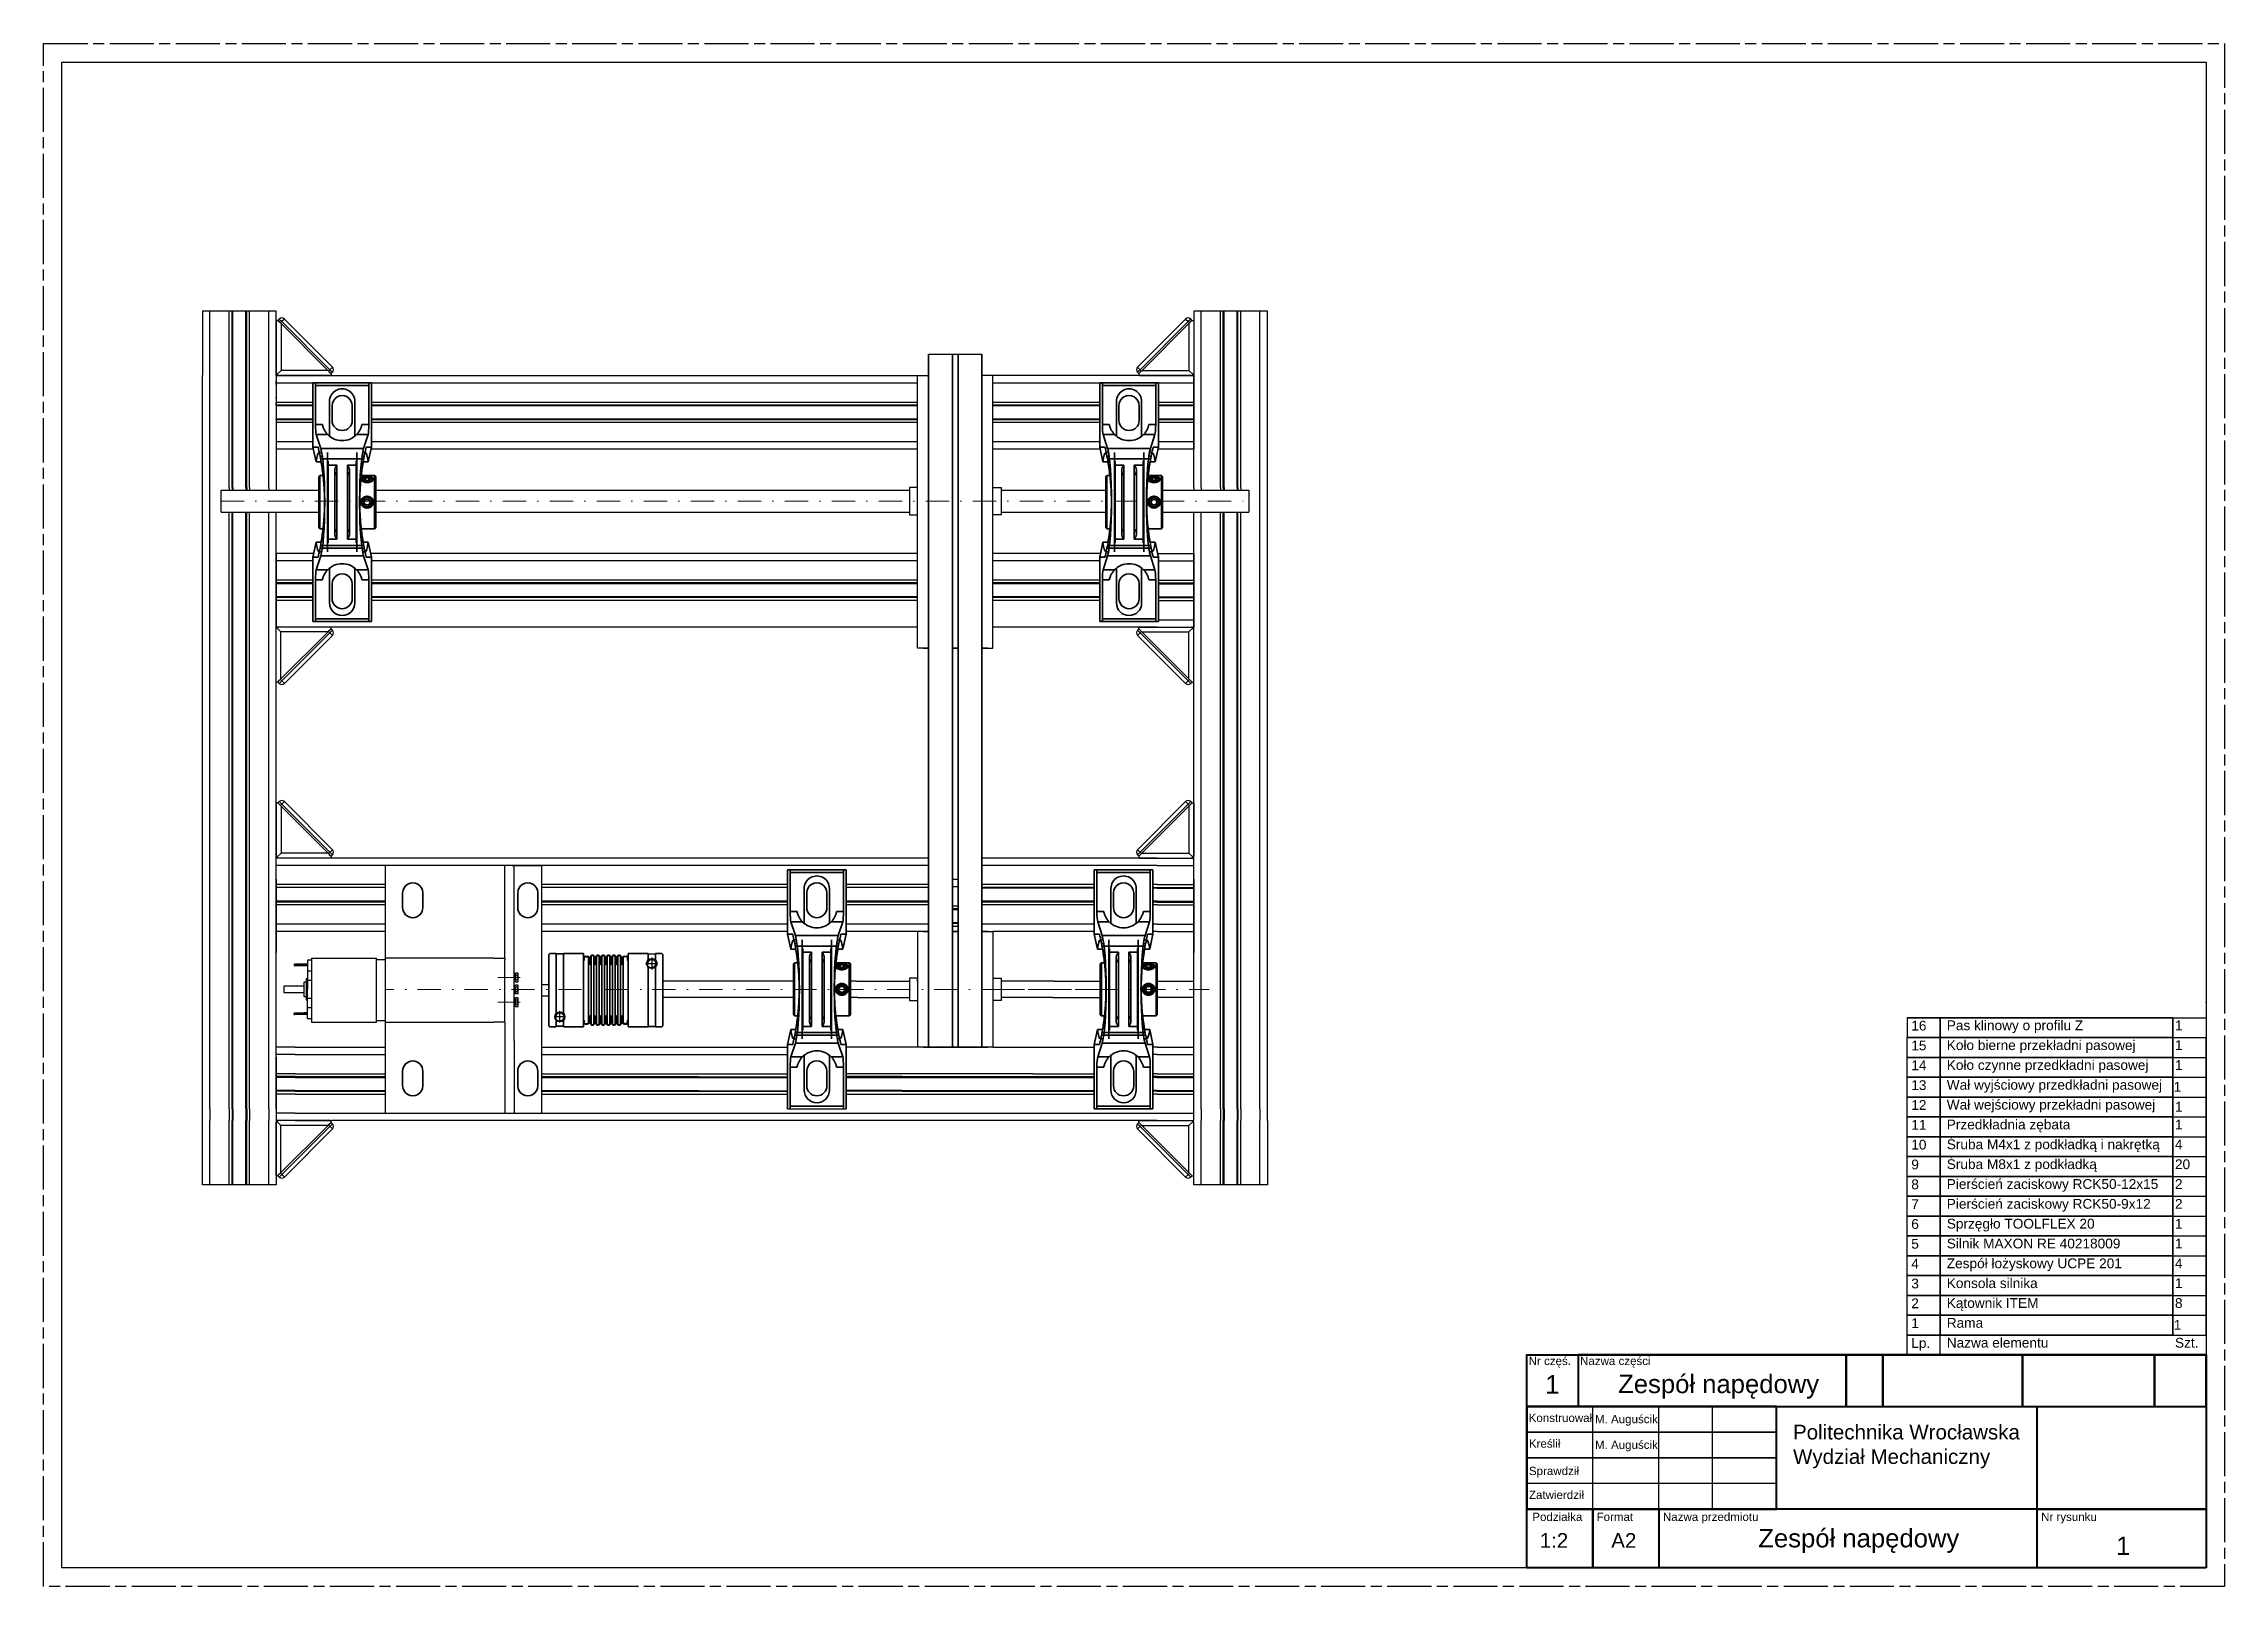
# Model space of a CAD drawing. Header units: millimetres. Extents: x -3183 to 3067, y 1033 to 2218.
# Drawn here: x -2955 to -2361, y 1737 to 2157 of the extents above; entities that cross this region are included whole.
import ezdxf

# ---------------------------------------------------------------- set-up
doc = ezdxf.new("R2010")
doc.units = ezdxf.units.MM
for name, pattern in [('AM_ISO08W050', [18, 12, -1.5, 3, -1.5]), ('KRESKAKROPKA2', [12.7, 6.35, -3.175, 0, -3.175]), ('phl_thick', [0])]:
    doc.linetypes.add(name, pattern=pattern)
for name, color, linetype, lineweight in [('ciagla cienka', 7, 'Continuous', 25), ('ciagla normalna', 7, 'Continuous', 50), ('Cienkie', 51, 'Continuous', 13), ('Default', 7, 'Continuous', 30), ('Kontury', 7, 'Continuous', 35), ('oś', 7, 'KRESKAKROPKA2', 13)]:
    doc.layers.add(name, color=color, linetype=linetype, lineweight=lineweight)
for name, color, linetype in [('HIDDEN', 7, 'Continuous'), ('osie', 130, 'Continuous'), ('projection', 7, 'Continuous'), ('THICK', 7, 'Continuous')]:
    doc.layers.add(name, color=color, linetype=linetype)
doc.layers.add('niewidoczna', color=7, linetype='AM_ISO08W050', lineweight=30, plot=False)
doc.styles.add('Annotative', font='arial.ttf')
doc.styles.get("Standard").update_dxf_attribs({"font": 'arial.ttf'})

msp = doc.modelspace()

# ---------------------------------------------------------------- texts
at = {"char_height": 1.9, "attachment_point": 1, "style": 'Annotative'}
for s, insert, width in [('{\\H1.4x;16}', (-2446.65287, 1891.10248), 8.7261353), ('{\\H1.4x;Pas klinowy o profilu Z}', (-2436.98759, 1891.18819), 59.8884565), ('{\\H1.4x;1}', (-2374.83118, 1891.17337), 8.8906936), ('{\\H1.4x;15}', (-2446.65287, 1885.70248), 8.7261353), ('{\\H1.4x;Koło bierne przekładni pasowej}', (-2436.98759, 1885.78819), 59.8884565), ('{\\H1.4x;1}', (-2374.83118, 1885.77337), 8.8906936), ('{\\H1.4x;14}', (-2446.65287, 1880.30248), 8.7261353), ('{\\H1.4x;Koło czynne przedkładni pasowej}', (-2436.98759, 1880.38819), 59.8884565), ('{\\H1.4x;1}', (-2374.83118, 1880.37337), 8.7261353), ('{\\H1.4x;13}', (-2446.65287, 1874.90248), 8.7261353), ('{\\H1.4x;Wał wyjściowy przedkładni pasowej}', (-2436.98759, 1874.98819), 59.8884565), ('{\\H1.4x;1}', (-2375.19103, 1874.43952), 8.7261353), ('{\\H1.4x;12}', (-2446.65287, 1869.50248), 8.7261353), ('{\\H1.4x;Wał wejściowy przekładni pasowej}', (-2436.98759, 1869.58819), 59.8884565), ('{\\H1.4x;1}', (-2374.8408, 1869.03953), 8.7261353), ('{\\H1.4x;11}', (-2446.65287, 1864.10248), 8.7261353), ('{\\H1.4x;Śruba M4x1 z podkładką i nakrętką}', (-2436.98759, 1858.78819), 59.8884565), ('{\\H1.4x;Przedkładnia zębata}', (-2436.98759, 1864.18819), 59.8884565), ('{\\H1.4x;1}', (-2374.83118, 1864.17337), 8.7261353), ('{\\H1.4x;9}', (-2446.65287, 1853.30248), 8.7261353), ('{\\H1.4x;10}', (-2446.65287, 1858.70248), 8.7261353), ('{\\H1.4x;Śruba M8x1 z podkładką}', (-2436.98759, 1853.38819), 59.8884565), ('{\\H1.4x;4}', (-2374.83118, 1858.77337), 8.7261353), ('{\\H1.4x;20}', (-2374.83118, 1853.37337), 8.7261353), ('{\\H1.4x;8}', (-2446.65287, 1847.90248), 8.7261353), ('{\\H1.4x;Pierścień zaciskowy RCK50-12x15}', (-2436.98759, 1847.98819), 59.8884565), ('{\\H1.4x;2}', (-2374.83118, 1847.97337), 8.7261353), ('{\\H1.4x;7}', (-2446.65287, 1842.50248), 8.7261353), ('{\\H1.4x;Pierścień zaciskowy RCK50-9x12}', (-2436.98759, 1842.58819), 59.8884565), ('{\\H1.4x;2}', (-2374.83118, 1842.57337), 8.7261353), ('{\\H1.4x;6}', (-2446.65287, 1837.10248), 8.7261353), ('{\\H1.4x;Sprzęgło TOOLFLEX 20}', (-2436.98759, 1837.18819), 59.8884565), ('{\\H1.4x;1}', (-2374.83118, 1837.17337), 8.7261353), ('{\\H1.4x;5}', (-2446.65287, 1831.70248), 8.7261353), ('{\\H1.4x;Silnik MAXON RE 40218009}', (-2436.98759, 1831.78819), 59.8884565), ('{\\H1.4x;1}', (-2374.83118, 1831.77337), 8.7261353), ('{\\H1.4x;4}', (-2446.65287, 1826.30248), 8.7261353), ('{\\H1.4x;Zespół łożyskowy UCPE 201}', (-2436.98759, 1826.38819), 59.8884565), ('{\\H1.4x;4}', (-2374.83118, 1826.37337), 8.7261353), ('{\\H1.4x;3}', (-2446.65287, 1820.90248), 8.7261353), ('{\\H1.4x;Konsola silnika}', (-2436.98759, 1820.98819), 59.8884565), ('{\\H1.4x;1}', (-2374.83118, 1820.97337), 8.7261353), ('{\\H1.4x;2}', (-2446.65287, 1815.50248), 8.7261353), ('{\\H1.4x;Kątownik ITEM}', (-2436.98759, 1815.58819), 59.8884565), ('{\\H1.4x;8}', (-2374.83118, 1815.57337), 8.7261353), ('{\\H1.4x;1}', (-2446.65287, 1810.10248), 8.7261353), ('{\\H1.4x;Rama}', (-2436.98759, 1810.18819), 59.8884565), ('{\\H1.4x;1}', (-2375.15452, 1809.63953), 8.7261353), ('{\\H1.4x;Lp.}', (-2446.65287, 1804.70248), 8.7261353), ('{\\H1.4x;Nazwa elementu}', (-2436.98759, 1804.78819), 59.8884565), ('{\\H1.4x;Szt.}', (-2374.83118, 1804.77337), 8.7261353)]:
    msp.add_mtext(s, dxfattribs=dict(at, insert=insert, width=width))
at = {"layer": 'ciagla cienka', "attachment_point": 1}
for s, width, heights, insert, char_height in [('Nr częś.', 28, [0], (-2550.86891, 1799.61729), 2.25), ('1', 36, [0], (-2546.36891, 1794.61729), 5), ('Nazwa części', 41.7273005, [11.27245], (-2536.86891, 1799.61729), 2.25), ('Zespół napędowy', 59.0079795, [0], (-2526.50144, 1794.73253), 5), ('Konstruował', 36, [0], (-2550.86891, 1784.11729), 2.25), ('  M. Auguścik', 36, [0], (-2534.5461, 1783.79015), 2.25), ('Kreślił', 36, [0], (-2550.79275, 1777.11729), 2.25), ('  M. Auguścik', 36, [0], (-2534.5461, 1776.79015), 2.25), ('Politechnika Wrocławska\\PWydział Mechaniczny', 130.6506658, [41.90603], (-2478.86891, 1781.11729), 4), ('Sprawdził', 36, [0], (-2550.79275, 1769.67057), 2.25), ('Zatwierdził', 36, [0], (-2550.79275, 1763.17057), 2.25), ('Podziałka', 36, [0], (-2549.86891, 1757.17057), 2.25), ('Format', 36, [0], (-2532.36891, 1757.17057), 2.25), ('Nazwa przedmiotu', 55.9264538, [4.53843], (-2514.29275, 1757.17057), 2.25), ('^IZespół napędowy', 94.9596922, [9.40134], (-2508.32158, 1752.73253), 5), ('Nr rysunku', 36, [0], (-2411.29275, 1757.17057), 2.25), ('1:2', 36, [0], (-2547.86891, 1751.61729), 4), ('A2', 36, [0], (-2528.36891, 1751.61729), 4), ('1', 36, [0], (-2390.86891, 1750.67057), 5)]:
    msp.add_mtext_dynamic_manual_height_columns(s, width=width, gutter_width=12.5, heights=heights, dxfattribs=dict(at, insert=insert, char_height=char_height))

# ---------------------------------------------------------------- blocks, each defined once
blk = doc.blocks.new('*U304')
at = {"color": 2, "linetype": 'Continuous', "extrusion": (0, 0, -1)}
for points in [[(-116.9, 246.2), (-117.8, 246), (-116.5, 245.8)], [(-117.4, 246.5), (-119.6, 246.2), (-116.9, 246.2)], [(-116.9, 246.2), (-118.2, 246.1), (-117.8, 246)], [(-119.6, 246.2), (-118.2, 246.1), (-116.9, 246.2)], [(-117.9, 246.7), (-119.1, 246.5), (-117.4, 246.5)], [(-119.1, 246.5), (-119.6, 246.2), (-117.4, 246.5)], [(-119.1, 246.5), (-117.9, 246.7), (-118.5, 246.7)], [(-119.6, 246.2), (-118.7, 246), (-118.2, 246.1)], [(-119.6, 246.2), (-120, 245.8), (-118.7, 246)], [(-118.7, 246), (-120, 245.8), (-119.1, 245.8)], [(-119.1, 245.8), (-120, 245.8), (-119.4, 245.5)], [(-120, 245.8), (-120.2, 245.2), (-119.4, 245.5)], [(-119.4, 245.5), (-120.2, 245.2), (-119.6, 245.1)], [(-120.2, 245.2), (-120.3, 244.6), (-119.6, 245.1)], [(-119.6, 245.1), (-120.3, 244.6), (-119.7, 244.6)], [(-119.7, 244.6), (-120.3, 237.8), (-119.7, 237.8)], [(-120.3, 244.6), (-120.3, 237.8), (-119.7, 244.6)], [(-120.3, 237.8), (-119.7, 237.3), (-119.7, 237.8)]]:
    blk.add_solid(points, dxfattribs=at)
blk = doc.blocks.new('*U305')
at = {"color": 2, "linetype": 'Continuous', "extrusion": (0, 0, -1)}
for points in [[(-122.7, 246.2), (-123.6, 246), (-122.3, 245.8)], [(-123.2, 246.5), (-125.4, 246.2), (-122.7, 246.2)], [(-122.7, 246.2), (-124.1, 246.1), (-123.6, 246)], [(-125.4, 246.2), (-124.1, 246.1), (-122.7, 246.2)], [(-123.8, 246.7), (-124.9, 246.5), (-123.2, 246.5)], [(-124.9, 246.5), (-125.4, 246.2), (-123.2, 246.5)], [(-124.9, 246.5), (-123.8, 246.7), (-124.4, 246.7)], [(-125.4, 246.2), (-124.5, 246), (-124.1, 246.1)], [(-125.4, 246.2), (-125.8, 245.8), (-124.5, 246)], [(-124.5, 246), (-125.8, 245.8), (-124.9, 245.8)], [(-124.9, 245.8), (-125.8, 245.8), (-125.2, 245.5)], [(-125.8, 245.8), (-126, 245.2), (-125.2, 245.5)], [(-125.2, 245.5), (-126, 245.2), (-125.5, 245.1)], [(-126, 245.2), (-126.1, 244.6), (-125.5, 245.1)], [(-125.5, 245.1), (-126.1, 244.6), (-125.5, 244.6)], [(-125.5, 244.6), (-126.1, 237.8), (-125.5, 237.8)], [(-126.1, 244.6), (-126.1, 237.8), (-125.5, 244.6)], [(-126.1, 237.8), (-125.6, 237.3), (-125.5, 237.8)]]:
    blk.add_solid(points, dxfattribs=at)
blk = doc.blocks.new('*U306')
at = {"color": 2, "linetype": 'Continuous', "extrusion": (0, 0, -1)}
for points in [[(-128.6, 246.2), (-129.5, 246), (-128.2, 245.8)], [(-129.1, 246.5), (-131.3, 246.2), (-128.6, 246.2)], [(-128.6, 246.2), (-129.9, 246.1), (-129.5, 246)], [(-131.3, 246.2), (-129.9, 246.1), (-128.6, 246.2)], [(-129.6, 246.7), (-130.8, 246.5), (-129.1, 246.5)], [(-130.8, 246.5), (-131.3, 246.2), (-129.1, 246.5)], [(-130.8, 246.5), (-129.6, 246.7), (-130.2, 246.7)], [(-131.3, 246.2), (-130.4, 246), (-129.9, 246.1)], [(-131.3, 246.2), (-131.6, 245.8), (-130.4, 246)], [(-130.4, 246), (-131.6, 245.8), (-130.8, 245.8)], [(-130.8, 245.8), (-131.6, 245.8), (-131.1, 245.5)], [(-131.6, 245.8), (-131.9, 245.2), (-131.1, 245.5)], [(-131.1, 245.5), (-131.9, 245.2), (-131.3, 245.1)], [(-131.9, 245.2), (-132, 244.6), (-131.3, 245.1)], [(-131.3, 245.1), (-132, 244.6), (-131.4, 244.6)], [(-131.4, 244.6), (-132, 237.8), (-131.4, 237.8)], [(-132, 244.6), (-132, 237.8), (-131.4, 244.6)], [(-132, 237.8), (-131.4, 237.3), (-131.4, 237.8)]]:
    blk.add_solid(points, dxfattribs=at)
blk = doc.blocks.new('*U307')
at = {"color": 2, "linetype": 'Continuous', "extrusion": (0, 0, -1)}
for points in [[(-134.4, 246.2), (-135.3, 246), (-134, 245.8)], [(-134.9, 246.5), (-137.1, 246.2), (-134.4, 246.2)], [(-134.4, 246.2), (-135.8, 246.1), (-135.3, 246)], [(-137.1, 246.2), (-135.8, 246.1), (-134.4, 246.2)], [(-135.5, 246.7), (-136.6, 246.5), (-134.9, 246.5)], [(-136.6, 246.5), (-137.1, 246.2), (-134.9, 246.5)], [(-136.6, 246.5), (-135.5, 246.7), (-136, 246.7)], [(-137.1, 246.2), (-136.2, 246), (-135.8, 246.1)], [(-137.1, 246.2), (-137.5, 245.8), (-136.2, 246)], [(-136.2, 246), (-137.5, 245.8), (-136.6, 245.8)], [(-136.6, 245.8), (-137.5, 245.8), (-136.9, 245.5)], [(-137.5, 245.8), (-137.7, 245.2), (-136.9, 245.5)], [(-136.9, 245.5), (-137.7, 245.2), (-137.1, 245.1)], [(-137.7, 245.2), (-137.8, 244.6), (-137.1, 245.1)], [(-137.1, 245.1), (-137.8, 244.6), (-137.2, 244.6)], [(-137.2, 244.6), (-137.8, 237.8), (-137.2, 237.8)], [(-137.8, 244.6), (-137.8, 237.8), (-137.2, 244.6)], [(-137.8, 237.8), (-137.3, 237.3), (-137.2, 237.8)]]:
    blk.add_solid(points, dxfattribs=at)
blk = doc.blocks.new('*U308')
at = {"color": 2, "linetype": 'Continuous', "extrusion": (0, 0, -1)}
for points in [[(-140.3, 246.2), (-141.1, 246), (-139.9, 245.8)], [(-140.7, 246.5), (-143, 246.2), (-140.3, 246.2)], [(-140.3, 246.2), (-141.6, 246.1), (-141.1, 246)], [(-143, 246.2), (-141.6, 246.1), (-140.3, 246.2)], [(-141.3, 246.7), (-142.5, 246.5), (-140.7, 246.5)], [(-142.5, 246.5), (-143, 246.2), (-140.7, 246.5)], [(-142.5, 246.5), (-141.3, 246.7), (-141.9, 246.7)], [(-143, 246.2), (-142.1, 246), (-141.6, 246.1)], [(-143, 246.2), (-143.3, 245.8), (-142.1, 246)], [(-142.1, 246), (-143.3, 245.8), (-142.5, 245.8)], [(-142.5, 245.8), (-143.3, 245.8), (-142.8, 245.5)], [(-143.3, 245.8), (-143.6, 245.2), (-142.8, 245.5)], [(-142.8, 245.5), (-143.6, 245.2), (-143, 245.1)], [(-143.6, 245.2), (-143.7, 244.6), (-143, 245.1)], [(-143, 245.1), (-143.7, 244.6), (-143.1, 244.6)], [(-143.1, 244.6), (-143.7, 237.8), (-143.1, 237.8)], [(-143.7, 244.6), (-143.7, 237.8), (-143.1, 244.6)], [(-143.7, 237.8), (-143.1, 237.3), (-143.1, 237.8)]]:
    blk.add_solid(points, dxfattribs=at)
blk = doc.blocks.new('*U309')
at = {"color": 2, "linetype": 'Continuous', "extrusion": (0, 0, -1)}
for points in [[(-146.1, 246.2), (-147, 246), (-145.7, 245.8)], [(-146.6, 246.5), (-148.8, 246.2), (-146.1, 246.2)], [(-146.1, 246.2), (-147.4, 246.1), (-147, 246)], [(-148.8, 246.2), (-147.4, 246.1), (-146.1, 246.2)], [(-147.2, 246.7), (-148.3, 246.5), (-146.6, 246.5)], [(-148.3, 246.5), (-148.8, 246.2), (-146.6, 246.5)], [(-148.3, 246.5), (-147.2, 246.7), (-147.7, 246.7)], [(-148.8, 246.2), (-147.9, 246), (-147.4, 246.1)], [(-148.8, 246.2), (-149.2, 245.8), (-147.9, 246)], [(-147.9, 246), (-149.2, 245.8), (-148.3, 245.8)], [(-148.3, 245.8), (-149.2, 245.8), (-148.6, 245.5)], [(-149.2, 245.8), (-149.4, 245.2), (-148.6, 245.5)], [(-148.6, 245.5), (-149.4, 245.2), (-148.8, 245.1)], [(-149.4, 245.2), (-149.5, 244.6), (-148.8, 245.1)], [(-148.8, 245.1), (-149.5, 244.6), (-148.9, 244.6)], [(-148.9, 244.6), (-149.5, 237.8), (-148.9, 237.8)], [(-149.5, 244.6), (-149.5, 237.8), (-148.9, 244.6)], [(-149.5, 237.8), (-149, 237.3), (-148.9, 237.8)]]:
    blk.add_solid(points, dxfattribs=at)
blk = doc.blocks.new('*U310')
at = {"color": 2, "linetype": 'Continuous', "extrusion": (0, 0, -1)}
for points in [[(-116.2, 237.8), (-116.7, 237.3), (-116.1, 237.5)], [(-116.5, 245.8), (-117, 245.5), (-116.2, 245.2)], [(-117, 245.5), (-116.8, 245.1), (-116.2, 245.2)], [(-116.2, 245.2), (-116.8, 245.1), (-116.2, 244.6)], [(-116.8, 245.1), (-116.8, 244.6), (-116.2, 244.6)], [(-116.2, 244.6), (-116.8, 237.8), (-116.2, 237.8)], [(-116.8, 244.6), (-116.8, 237.8), (-116.2, 244.6)], [(-116.8, 237.8), (-116.7, 237.3), (-116.2, 237.8)], [(-117.8, 246), (-117.4, 245.8), (-116.5, 245.8)], [(-117.4, 245.8), (-117, 245.5), (-116.5, 245.8)], [(-115.7, 237), (-116.5, 236.9), (-115.4, 236.9)], [(-116, 237.2), (-116.5, 236.9), (-115.7, 237)], [(-116.1, 237.5), (-116.7, 237.3), (-116, 237.2)], [(-116.7, 237.3), (-116.5, 236.9), (-116, 237.2)]]:
    blk.add_solid(points, dxfattribs=at)
blk = doc.blocks.new('*U311')
at = {"color": 2, "linetype": 'Continuous', "extrusion": (0, 0, -1)}
for points in [[(-122, 237.8), (-122.5, 237.3), (-121.9, 237.5)], [(-122.1, 245.2), (-122.7, 245.1), (-122, 244.6)], [(-122.7, 245.1), (-122.6, 244.6), (-122, 244.6)], [(-122, 244.6), (-122.6, 237.8), (-122, 237.8)], [(-122.6, 244.6), (-122.6, 237.8), (-122, 244.6)], [(-122.6, 237.8), (-122.5, 237.3), (-122, 237.8)], [(-122.3, 245.8), (-122.9, 245.5), (-122.1, 245.2)], [(-122.9, 245.5), (-122.7, 245.1), (-122.1, 245.2)], [(-123.6, 246), (-123.2, 245.8), (-122.3, 245.8)], [(-123.2, 245.8), (-122.9, 245.5), (-122.3, 245.8)], [(-121.6, 237), (-122.3, 236.9), (-121.3, 236.9)], [(-121.8, 237.2), (-122.3, 236.9), (-121.6, 237)], [(-121.9, 237.5), (-122.5, 237.3), (-121.8, 237.2)], [(-122.5, 237.3), (-122.3, 236.9), (-121.8, 237.2)]]:
    blk.add_solid(points, dxfattribs=at)
blk = doc.blocks.new('*U312')
at = {"color": 2, "linetype": 'Continuous', "extrusion": (0, 0, -1)}
for points in [[(-127.9, 245.2), (-128.5, 245.1), (-127.8, 244.6)], [(-128.5, 245.1), (-128.4, 244.6), (-127.8, 244.6)], [(-127.8, 244.6), (-128.4, 237.8), (-127.8, 237.8)], [(-128.4, 244.6), (-128.4, 237.8), (-127.8, 244.6)], [(-127.8, 237.8), (-128.4, 237.3), (-127.8, 237.5)], [(-128.4, 237.8), (-128.4, 237.3), (-127.8, 237.8)], [(-128.2, 245.8), (-128.7, 245.5), (-127.9, 245.2)], [(-128.7, 245.5), (-128.5, 245.1), (-127.9, 245.2)], [(-129.5, 246), (-129, 245.8), (-128.2, 245.8)], [(-129, 245.8), (-128.7, 245.5), (-128.2, 245.8)], [(-127.4, 237), (-128.2, 236.9), (-127.1, 236.9)], [(-127.6, 237.2), (-128.2, 236.9), (-127.4, 237)], [(-127.8, 237.5), (-128.4, 237.3), (-127.6, 237.2)], [(-128.4, 237.3), (-128.2, 236.9), (-127.6, 237.2)]]:
    blk.add_solid(points, dxfattribs=at)
blk = doc.blocks.new('*U313')
at = {"color": 2, "linetype": 'Continuous', "extrusion": (0, 0, -1)}
for points in [[(-133.7, 237.8), (-134.2, 237.3), (-133.6, 237.5)], [(-133.8, 245.2), (-134.4, 245.1), (-133.7, 244.6)], [(-134.4, 245.1), (-134.3, 244.6), (-133.7, 244.6)], [(-133.7, 244.6), (-134.3, 237.8), (-133.7, 237.8)], [(-134.3, 244.6), (-134.3, 237.8), (-133.7, 244.6)], [(-134.3, 237.8), (-134.2, 237.3), (-133.7, 237.8)], [(-134, 245.8), (-134.6, 245.5), (-133.8, 245.2)], [(-134.6, 245.5), (-134.4, 245.1), (-133.8, 245.2)], [(-135.3, 246), (-134.9, 245.8), (-134, 245.8)], [(-134.9, 245.8), (-134.6, 245.5), (-134, 245.8)], [(-133.3, 237), (-134, 236.9), (-133, 236.9)], [(-133.5, 237.2), (-134, 236.9), (-133.3, 237)], [(-133.6, 237.5), (-134.2, 237.3), (-133.5, 237.2)], [(-134.2, 237.3), (-134, 236.9), (-133.5, 237.2)]]:
    blk.add_solid(points, dxfattribs=at)
blk = doc.blocks.new('*U314')
at = {"color": 2, "linetype": 'Continuous', "extrusion": (0, 0, -1)}
for points in [[(-139.6, 245.2), (-140.2, 245.1), (-139.5, 244.6)], [(-140.2, 245.1), (-140.1, 244.6), (-139.5, 244.6)], [(-139.5, 244.6), (-140.1, 237.8), (-139.5, 237.8)], [(-140.1, 244.6), (-140.1, 237.8), (-139.5, 244.6)], [(-139.5, 237.8), (-140.1, 237.3), (-139.5, 237.5)], [(-140.1, 237.8), (-140.1, 237.3), (-139.5, 237.8)], [(-139.9, 245.8), (-140.4, 245.5), (-139.6, 245.2)], [(-140.4, 245.5), (-140.2, 245.1), (-139.6, 245.2)], [(-141.1, 246), (-140.7, 245.8), (-139.9, 245.8)], [(-140.7, 245.8), (-140.4, 245.5), (-139.9, 245.8)], [(-139.1, 237), (-139.9, 236.9), (-138.8, 236.9)], [(-139.3, 237.2), (-139.9, 236.9), (-139.1, 237)], [(-139.5, 237.5), (-140.1, 237.3), (-139.3, 237.2)], [(-140.1, 237.3), (-139.9, 236.9), (-139.3, 237.2)]]:
    blk.add_solid(points, dxfattribs=at)
blk = doc.blocks.new('*U315')
at = {"color": 2, "linetype": 'Continuous', "extrusion": (0, 0, -1)}
for points in [[(-145.4, 237.8), (-145.9, 237.3), (-145.3, 237.5)], [(-145.5, 245.2), (-146.1, 245.1), (-145.4, 244.6)], [(-146.1, 245.1), (-146, 244.6), (-145.4, 244.6)], [(-145.4, 244.6), (-146, 237.8), (-145.4, 237.8)], [(-146, 244.6), (-146, 237.8), (-145.4, 244.6)], [(-146, 237.8), (-145.9, 237.3), (-145.4, 237.8)], [(-145.7, 245.8), (-146.3, 245.5), (-145.5, 245.2)], [(-146.3, 245.5), (-146.1, 245.1), (-145.5, 245.2)], [(-147, 246), (-146.6, 245.8), (-145.7, 245.8)], [(-146.6, 245.8), (-146.3, 245.5), (-145.7, 245.8)], [(-145, 237), (-145.7, 236.9), (-144.7, 236.9)], [(-145.2, 237.2), (-145.7, 236.9), (-145, 237)], [(-145.3, 237.5), (-145.9, 237.3), (-145.2, 237.2)], [(-145.9, 237.3), (-145.7, 236.9), (-145.2, 237.2)]]:
    blk.add_solid(points, dxfattribs=at)
blk = doc.blocks.new('*U316')
at = {"color": 2, "linetype": 'Continuous', "extrusion": (0, 0, -1)}
for points in [[(-109.2, 245.1), (-110.1, 245), (-108.9, 244.7)], [(-109.5, 245.4), (-113.9, 245.1), (-109.2, 245.1)], [(-109.2, 245.1), (-110.4, 245), (-110.1, 245)], [(-113.9, 245.1), (-110.4, 245), (-109.2, 245.1)], [(-110, 245.5), (-113.5, 245.4), (-109.5, 245.4)], [(-113.5, 245.4), (-113.9, 245.1), (-109.5, 245.4)], [(-110.4, 245.6), (-113.1, 245.5), (-110, 245.5)], [(-113.1, 245.5), (-113.5, 245.4), (-110, 245.5)], [(-113.1, 245.5), (-110.4, 245.6), (-112.6, 245.6)], [(-113.9, 245.1), (-112.6, 245), (-110.4, 245)], [(-113.9, 245.1), (-113, 245), (-112.6, 245)], [(-113.9, 245.1), (-114.2, 244.7), (-113, 245)], [(-113, 245), (-114.2, 244.7), (-113.3, 244.8)], [(-113.3, 244.8), (-114.2, 244.7), (-113.6, 244.5)], [(-114.2, 244.7), (-114.4, 244.3), (-113.6, 244.5)], [(-113.6, 244.5), (-114.4, 244.3), (-113.8, 244.2)], [(-114.4, 244.3), (-114.4, 243.8), (-113.8, 244.2)], [(-113.8, 244.2), (-114.4, 243.8), (-113.8, 243.8)], [(-113.8, 243.8), (-114.4, 237.8), (-113.8, 237.8)], [(-114.4, 243.8), (-114.4, 237.8), (-113.8, 243.8)], [(-114.4, 237.8), (-113.9, 237.3), (-113.8, 237.8)]]:
    blk.add_solid(points, dxfattribs=at)
blk = doc.blocks.new('*U317')
at = {"color": 2, "linetype": 'Continuous', "extrusion": (0, 0, -1)}
for points in [[(-151.8, 245.1), (-152.7, 245), (-151.5, 244.7)], [(-152.1, 245.4), (-156.5, 245.1), (-151.8, 245.1)], [(-151.8, 245.1), (-153, 245), (-152.7, 245)], [(-156.5, 245.1), (-153, 245), (-151.8, 245.1)], [(-152.6, 245.5), (-156.1, 245.4), (-152.1, 245.4)], [(-156.1, 245.4), (-156.5, 245.1), (-152.1, 245.4)], [(-153, 245.6), (-155.7, 245.5), (-152.6, 245.5)], [(-155.7, 245.5), (-156.1, 245.4), (-152.6, 245.5)], [(-155.7, 245.5), (-153, 245.6), (-155.2, 245.6)], [(-156.5, 245.1), (-155.2, 245), (-153, 245)], [(-156.5, 245.1), (-155.6, 245), (-155.2, 245)], [(-156.5, 245.1), (-156.8, 244.7), (-155.6, 245)], [(-155.6, 245), (-156.8, 244.7), (-155.9, 244.8)], [(-155.9, 244.8), (-156.8, 244.7), (-156.2, 244.5)], [(-156.8, 244.7), (-157, 244.3), (-156.2, 244.5)], [(-156.2, 244.5), (-157, 244.3), (-156.4, 244.2)], [(-157, 244.3), (-157, 243.8), (-156.4, 244.2)], [(-156.4, 244.2), (-157, 243.8), (-156.4, 243.8)], [(-156.4, 243.8), (-157, 241.5), (-156.4, 241.5)], [(-157, 243.8), (-157, 241.5), (-156.4, 243.8)]]:
    blk.add_solid(points, dxfattribs=at)
blk = doc.blocks.new('*U318')
at = {"color": 2, "linetype": 'Continuous', "extrusion": (0, 0, -1)}
for points in [[(-108.7, 244.3), (-109.3, 244.2), (-108.6, 243.8)], [(-109.3, 244.2), (-109.2, 243.8), (-108.6, 243.8)], [(-108.6, 243.8), (-109.2, 241.5), (-108.6, 241.5)], [(-109.2, 243.8), (-109.2, 241.5), (-108.6, 243.8)], [(-108.9, 244.7), (-109.5, 244.5), (-108.7, 244.3)], [(-109.5, 244.5), (-109.3, 244.2), (-108.7, 244.3)], [(-110.1, 245), (-109.7, 244.8), (-108.9, 244.7)], [(-109.7, 244.8), (-109.5, 244.5), (-108.9, 244.7)]]:
    blk.add_solid(points, dxfattribs=at)
blk = doc.blocks.new('*U319')
at = {"color": 2, "linetype": 'Continuous', "extrusion": (0, 0, -1)}
for points in [[(-151.3, 244.3), (-151.9, 244.2), (-151.2, 243.8)], [(-151.9, 244.2), (-151.8, 243.8), (-151.2, 243.8)], [(-151.2, 243.8), (-151.8, 237.8), (-151.2, 237.8)], [(-151.8, 243.8), (-151.8, 237.8), (-151.2, 243.8)], [(-151.2, 237.8), (-151.8, 237.3), (-151.2, 237.5)], [(-151.8, 237.8), (-151.8, 237.3), (-151.2, 237.8)], [(-151.5, 244.7), (-152.1, 244.5), (-151.3, 244.3)], [(-152.1, 244.5), (-151.9, 244.2), (-151.3, 244.3)], [(-152.7, 245), (-152.3, 244.8), (-151.5, 244.7)], [(-152.3, 244.8), (-152.1, 244.5), (-151.5, 244.7)], [(-150.8, 237), (-151.6, 236.9), (-150.5, 236.9)], [(-151, 237.2), (-151.6, 236.9), (-150.8, 237)], [(-151.2, 237.5), (-151.8, 237.3), (-151, 237.2)], [(-151.8, 237.3), (-151.6, 236.9), (-151, 237.2)]]:
    blk.add_solid(points, dxfattribs=at)
blk = doc.blocks.new('*U320')
at = {"color": 2, "linetype": 'Continuous', "extrusion": (0, 0, -1)}
for points in [[(-114.4, 237.8), (-114.5, 237.5), (-113.9, 237.3)], [(-114.5, 237.5), (-114.6, 237.2), (-113.9, 237.3)], [(-113.9, 237.3), (-114.6, 237.2), (-114.1, 236.9)]]:
    blk.add_solid(points, dxfattribs=at)
blk = doc.blocks.new('*U321')
at = {"color": 2, "linetype": 'Continuous', "extrusion": (0, 0, -1)}
for points in [[(-120.3, 237.8), (-120.3, 237.5), (-119.7, 237.3)], [(-120.3, 237.5), (-120.5, 237.2), (-119.7, 237.3)], [(-119.7, 237.3), (-120.5, 237.2), (-120, 236.9)]]:
    blk.add_solid(points, dxfattribs=at)
blk = doc.blocks.new('*U322')
at = {"color": 2, "linetype": 'Continuous', "extrusion": (0, 0, -1)}
for points in [[(-126.1, 237.8), (-126.2, 237.5), (-125.6, 237.3)], [(-126.2, 237.5), (-126.3, 237.2), (-125.6, 237.3)], [(-125.6, 237.3), (-126.3, 237.2), (-125.8, 236.9)]]:
    blk.add_solid(points, dxfattribs=at)
blk = doc.blocks.new('*U323')
at = {"color": 2, "linetype": 'Continuous', "extrusion": (0, 0, -1)}
for points in [[(-132, 237.8), (-132, 237.5), (-131.4, 237.3)], [(-132, 237.5), (-132.2, 237.2), (-131.4, 237.3)], [(-131.4, 237.3), (-132.2, 237.2), (-131.6, 236.9)]]:
    blk.add_solid(points, dxfattribs=at)
blk = doc.blocks.new('*U324')
at = {"color": 2, "linetype": 'Continuous', "extrusion": (0, 0, -1)}
for points in [[(-137.8, 237.8), (-137.9, 237.5), (-137.3, 237.3)], [(-137.9, 237.5), (-138, 237.2), (-137.3, 237.3)], [(-137.3, 237.3), (-138, 237.2), (-137.5, 236.9)]]:
    blk.add_solid(points, dxfattribs=at)
blk = doc.blocks.new('*U325')
at = {"color": 2, "linetype": 'Continuous', "extrusion": (0, 0, -1)}
for points in [[(-143.7, 237.8), (-143.7, 237.5), (-143.1, 237.3)], [(-143.7, 237.5), (-143.9, 237.2), (-143.1, 237.3)], [(-143.1, 237.3), (-143.9, 237.2), (-143.3, 236.9)]]:
    blk.add_solid(points, dxfattribs=at)
blk = doc.blocks.new('*U326')
at = {"color": 2, "linetype": 'Continuous', "extrusion": (0, 0, -1)}
for points in [[(-149.5, 237.8), (-149.6, 237.5), (-149, 237.3)], [(-149.6, 237.5), (-149.7, 237.2), (-149, 237.3)], [(-149, 237.3), (-149.7, 237.2), (-149.2, 236.9)]]:
    blk.add_solid(points, dxfattribs=at)
blk = doc.blocks.new('*U327')
at = {"color": 2, "linetype": 'Continuous', "extrusion": (0, 0, -1)}
for points in [[(-114.6, 237.2), (-114.9, 237), (-114.1, 236.9)], [(-114.9, 237), (-115.1, 236.9), (-114.1, 236.9)], [(-114.1, 236.9), (-116.2, 236.6), (-114.4, 236.6)], [(-116.5, 236.9), (-116.2, 236.6), (-114.1, 236.9)], [(-115.4, 236.9), (-116.5, 236.9), (-114.1, 236.9)], [(-114.1, 236.9), (-115.1, 236.9), (-115.4, 236.9)], [(-114.4, 236.6), (-115.7, 236.4), (-114.8, 236.4)], [(-116.2, 236.6), (-115.7, 236.4), (-114.4, 236.6)], [(-115.7, 236.4), (-115.3, 236.3), (-114.8, 236.4)]]:
    blk.add_solid(points, dxfattribs=at)
blk = doc.blocks.new('*U328')
at = {"color": 2, "linetype": 'Continuous', "extrusion": (0, 0, -1)}
for points in [[(-120.5, 237.2), (-120.7, 237), (-120, 236.9)], [(-120.7, 237), (-121, 236.9), (-120, 236.9)], [(-120, 236.9), (-122, 236.6), (-120.3, 236.6)], [(-122.3, 236.9), (-122, 236.6), (-120, 236.9)], [(-121.3, 236.9), (-122.3, 236.9), (-120, 236.9)], [(-120, 236.9), (-121, 236.9), (-121.3, 236.9)], [(-120.3, 236.6), (-121.6, 236.4), (-120.7, 236.4)], [(-122, 236.6), (-121.6, 236.4), (-120.3, 236.6)], [(-121.6, 236.4), (-121.1, 236.3), (-120.7, 236.4)]]:
    blk.add_solid(points, dxfattribs=at)
blk = doc.blocks.new('*U329')
at = {"color": 2, "linetype": 'Continuous', "extrusion": (0, 0, -1)}
for points in [[(-126.3, 237.2), (-126.6, 237), (-125.8, 236.9)], [(-126.6, 237), (-126.8, 236.9), (-125.8, 236.9)], [(-125.8, 236.9), (-127.8, 236.6), (-126.1, 236.6)], [(-128.2, 236.9), (-127.8, 236.6), (-125.8, 236.9)], [(-127.1, 236.9), (-128.2, 236.9), (-125.8, 236.9)], [(-125.8, 236.9), (-126.8, 236.9), (-127.1, 236.9)], [(-126.1, 236.6), (-127.4, 236.4), (-126.5, 236.4)], [(-127.8, 236.6), (-127.4, 236.4), (-126.1, 236.6)], [(-127.4, 236.4), (-127, 236.3), (-126.5, 236.4)]]:
    blk.add_solid(points, dxfattribs=at)
blk = doc.blocks.new('*U330')
at = {"color": 2, "linetype": 'Continuous', "extrusion": (0, 0, -1)}
for points in [[(-132.2, 237.2), (-132.4, 237), (-131.6, 236.9)], [(-132.4, 237), (-132.7, 236.9), (-131.6, 236.9)], [(-131.6, 236.9), (-133.7, 236.6), (-132, 236.6)], [(-134, 236.9), (-133.7, 236.6), (-131.6, 236.9)], [(-133, 236.9), (-134, 236.9), (-131.6, 236.9)], [(-131.6, 236.9), (-132.7, 236.9), (-133, 236.9)], [(-132, 236.6), (-133.3, 236.4), (-132.4, 236.4)], [(-133.7, 236.6), (-133.3, 236.4), (-132, 236.6)], [(-133.3, 236.4), (-132.8, 236.3), (-132.4, 236.4)]]:
    blk.add_solid(points, dxfattribs=at)
blk = doc.blocks.new('*U331')
at = {"color": 2, "linetype": 'Continuous', "extrusion": (0, 0, -1)}
for points in [[(-138, 237.2), (-138.2, 237), (-137.5, 236.9)], [(-138.2, 237), (-138.5, 236.9), (-137.5, 236.9)], [(-137.5, 236.9), (-139.5, 236.6), (-137.8, 236.6)], [(-139.9, 236.9), (-139.5, 236.6), (-137.5, 236.9)], [(-138.8, 236.9), (-139.9, 236.9), (-137.5, 236.9)], [(-137.5, 236.9), (-138.5, 236.9), (-138.8, 236.9)], [(-137.8, 236.6), (-139.1, 236.4), (-138.2, 236.4)], [(-139.5, 236.6), (-139.1, 236.4), (-137.8, 236.6)], [(-139.1, 236.4), (-138.7, 236.3), (-138.2, 236.4)]]:
    blk.add_solid(points, dxfattribs=at)
blk = doc.blocks.new('*U332')
at = {"color": 2, "linetype": 'Continuous', "extrusion": (0, 0, -1)}
for points in [[(-143.9, 237.2), (-144.1, 237), (-143.3, 236.9)], [(-144.1, 237), (-144.4, 236.9), (-143.3, 236.9)], [(-143.3, 236.9), (-145.4, 236.6), (-143.7, 236.6)], [(-145.7, 236.9), (-145.4, 236.6), (-143.3, 236.9)], [(-144.7, 236.9), (-145.7, 236.9), (-143.3, 236.9)], [(-143.3, 236.9), (-144.4, 236.9), (-144.7, 236.9)], [(-143.7, 236.6), (-145, 236.4), (-144.1, 236.4)], [(-145.4, 236.6), (-145, 236.4), (-143.7, 236.6)], [(-145, 236.4), (-144.5, 236.3), (-144.1, 236.4)]]:
    blk.add_solid(points, dxfattribs=at)
blk = doc.blocks.new('*U333')
at = {"color": 2, "linetype": 'Continuous', "extrusion": (0, 0, -1)}
for points in [[(-149.7, 237.2), (-149.9, 237), (-149.2, 236.9)], [(-149.9, 237), (-150.2, 236.9), (-149.2, 236.9)], [(-149.2, 236.9), (-151.2, 236.6), (-149.5, 236.6)], [(-151.6, 236.9), (-151.2, 236.6), (-149.2, 236.9)], [(-150.5, 236.9), (-151.6, 236.9), (-149.2, 236.9)], [(-149.2, 236.9), (-150.2, 236.9), (-150.5, 236.9)], [(-149.5, 236.6), (-150.8, 236.4), (-149.9, 236.4)], [(-151.2, 236.6), (-150.8, 236.4), (-149.5, 236.6)], [(-150.8, 236.4), (-150.4, 236.3), (-149.9, 236.4)]]:
    blk.add_solid(points, dxfattribs=at)
blk = doc.blocks.new('*U334')
at = {"color": 2, "linetype": 'Continuous', "extrusion": (0, 0, -1)}
for points in [[(-114.1, 180.1), (-115.1, 180.1), (-113.9, 179.7)], [(-114.4, 180.4), (-116.5, 180.1), (-114.1, 180.1)], [(-116.5, 180.1), (-115.1, 180.1), (-114.1, 180.1)], [(-114.8, 180.6), (-116.2, 180.4), (-114.4, 180.4)], [(-116.2, 180.4), (-116.5, 180.1), (-114.4, 180.4)], [(-115.3, 180.7), (-115.7, 180.6), (-114.8, 180.6)], [(-115.7, 180.6), (-116.2, 180.4), (-114.8, 180.6)], [(-116.5, 180.1), (-115.4, 180.1), (-115.1, 180.1)], [(-115.4, 180.1), (-116.7, 179.7), (-115.7, 180)], [(-116.5, 180.1), (-116.7, 179.7), (-115.4, 180.1)], [(-115.7, 180), (-116.7, 179.7), (-116, 179.8)], [(-116, 179.8), (-116.7, 179.7), (-116.1, 179.5)], [(-116.7, 179.7), (-116.8, 179.2), (-116.1, 179.5)], [(-116.1, 179.5), (-116.8, 179.2), (-116.2, 179.2)], [(-116.2, 179.2), (-116.8, 172.4), (-116.2, 172.4)], [(-116.8, 179.2), (-116.8, 172.4), (-116.2, 179.2)], [(-116.8, 172.4), (-116.2, 171.8), (-116.2, 172.4)]]:
    blk.add_solid(points, dxfattribs=at)
blk = doc.blocks.new('*U335')
at = {"color": 2, "linetype": 'Continuous', "extrusion": (0, 0, -1)}
for points in [[(-120, 180.1), (-121, 180.1), (-119.7, 179.7)], [(-120.3, 180.4), (-122.3, 180.1), (-120, 180.1)], [(-122.3, 180.1), (-121, 180.1), (-120, 180.1)], [(-120.7, 180.6), (-122, 180.4), (-120.3, 180.4)], [(-122, 180.4), (-122.3, 180.1), (-120.3, 180.4)], [(-121.1, 180.7), (-121.6, 180.6), (-120.7, 180.6)], [(-121.6, 180.6), (-122, 180.4), (-120.7, 180.6)], [(-122.3, 180.1), (-121.3, 180.1), (-121, 180.1)], [(-121.3, 180.1), (-122.5, 179.7), (-121.6, 180)], [(-122.3, 180.1), (-122.5, 179.7), (-121.3, 180.1)], [(-121.6, 180), (-122.5, 179.7), (-121.8, 179.8)], [(-121.8, 179.8), (-122.5, 179.7), (-121.9, 179.5)], [(-122.5, 179.7), (-122.6, 179.2), (-121.9, 179.5)], [(-121.9, 179.5), (-122.6, 179.2), (-122, 179.2)], [(-122, 179.2), (-122.6, 172.4), (-122, 172.4)], [(-122.6, 179.2), (-122.6, 172.4), (-122, 179.2)], [(-122.6, 172.4), (-122.1, 171.8), (-122, 172.4)]]:
    blk.add_solid(points, dxfattribs=at)
blk = doc.blocks.new('*U336')
at = {"color": 2, "linetype": 'Continuous', "extrusion": (0, 0, -1)}
for points in [[(-125.8, 180.1), (-126.8, 180.1), (-125.6, 179.7)], [(-126.1, 180.4), (-128.2, 180.1), (-125.8, 180.1)], [(-128.2, 180.1), (-126.8, 180.1), (-125.8, 180.1)], [(-126.5, 180.6), (-127.8, 180.4), (-126.1, 180.4)], [(-127.8, 180.4), (-128.2, 180.1), (-126.1, 180.4)], [(-127, 180.7), (-127.4, 180.6), (-126.5, 180.6)], [(-127.4, 180.6), (-127.8, 180.4), (-126.5, 180.6)], [(-128.2, 180.1), (-127.1, 180.1), (-126.8, 180.1)], [(-127.1, 180.1), (-128.4, 179.7), (-127.4, 180)], [(-128.2, 180.1), (-128.4, 179.7), (-127.1, 180.1)], [(-127.4, 180), (-128.4, 179.7), (-127.6, 179.8)], [(-127.6, 179.8), (-128.4, 179.7), (-127.8, 179.5)], [(-128.4, 179.7), (-128.4, 179.2), (-127.8, 179.5)], [(-127.8, 179.5), (-128.4, 179.2), (-127.8, 179.2)], [(-127.8, 179.2), (-128.4, 172.4), (-127.8, 172.4)], [(-128.4, 179.2), (-128.4, 172.4), (-127.8, 179.2)], [(-128.4, 172.4), (-127.9, 171.8), (-127.8, 172.4)]]:
    blk.add_solid(points, dxfattribs=at)
blk = doc.blocks.new('*U337')
at = {"color": 2, "linetype": 'Continuous', "extrusion": (0, 0, -1)}
for points in [[(-131.6, 180.1), (-132.7, 180.1), (-131.4, 179.7)], [(-132, 180.4), (-134, 180.1), (-131.6, 180.1)], [(-134, 180.1), (-132.7, 180.1), (-131.6, 180.1)], [(-132.4, 180.6), (-133.7, 180.4), (-132, 180.4)], [(-133.7, 180.4), (-134, 180.1), (-132, 180.4)], [(-132.8, 180.7), (-133.3, 180.6), (-132.4, 180.6)], [(-133.3, 180.6), (-133.7, 180.4), (-132.4, 180.6)], [(-134, 180.1), (-133, 180.1), (-132.7, 180.1)], [(-133, 180.1), (-134.2, 179.7), (-133.3, 180)], [(-134, 180.1), (-134.2, 179.7), (-133, 180.1)], [(-133.3, 180), (-134.2, 179.7), (-133.5, 179.8)], [(-133.5, 179.8), (-134.2, 179.7), (-133.6, 179.5)], [(-134.2, 179.7), (-134.3, 179.2), (-133.6, 179.5)], [(-133.6, 179.5), (-134.3, 179.2), (-133.7, 179.2)], [(-133.7, 179.2), (-134.3, 172.4), (-133.7, 172.4)], [(-134.3, 179.2), (-134.3, 172.4), (-133.7, 179.2)], [(-134.3, 172.4), (-133.8, 171.8), (-133.7, 172.4)]]:
    blk.add_solid(points, dxfattribs=at)
blk = doc.blocks.new('*U338')
at = {"color": 2, "linetype": 'Continuous', "extrusion": (0, 0, -1)}
for points in [[(-137.5, 180.1), (-138.5, 180.1), (-137.3, 179.7)], [(-137.8, 180.4), (-139.9, 180.1), (-137.5, 180.1)], [(-139.9, 180.1), (-138.5, 180.1), (-137.5, 180.1)], [(-138.2, 180.6), (-139.5, 180.4), (-137.8, 180.4)], [(-139.5, 180.4), (-139.9, 180.1), (-137.8, 180.4)], [(-138.7, 180.7), (-139.1, 180.6), (-138.2, 180.6)], [(-139.1, 180.6), (-139.5, 180.4), (-138.2, 180.6)], [(-139.9, 180.1), (-138.8, 180.1), (-138.5, 180.1)], [(-138.8, 180.1), (-140.1, 179.7), (-139.1, 180)], [(-139.9, 180.1), (-140.1, 179.7), (-138.8, 180.1)], [(-139.1, 180), (-140.1, 179.7), (-139.3, 179.8)], [(-139.3, 179.8), (-140.1, 179.7), (-139.5, 179.5)], [(-140.1, 179.7), (-140.1, 179.2), (-139.5, 179.5)], [(-139.5, 179.5), (-140.1, 179.2), (-139.5, 179.2)], [(-139.5, 179.2), (-140.1, 172.4), (-139.5, 172.4)], [(-140.1, 179.2), (-140.1, 172.4), (-139.5, 179.2)], [(-140.1, 172.4), (-139.6, 171.8), (-139.5, 172.4)]]:
    blk.add_solid(points, dxfattribs=at)
blk = doc.blocks.new('*U339')
at = {"color": 2, "linetype": 'Continuous', "extrusion": (0, 0, -1)}
for points in [[(-143.3, 180.1), (-144.4, 180.1), (-143.1, 179.7)], [(-143.7, 180.4), (-145.7, 180.1), (-143.3, 180.1)], [(-145.7, 180.1), (-144.4, 180.1), (-143.3, 180.1)], [(-144.1, 180.6), (-145.4, 180.4), (-143.7, 180.4)], [(-145.4, 180.4), (-145.7, 180.1), (-143.7, 180.4)], [(-144.5, 180.7), (-145, 180.6), (-144.1, 180.6)], [(-145, 180.6), (-145.4, 180.4), (-144.1, 180.6)], [(-145.7, 180.1), (-144.7, 180.1), (-144.4, 180.1)], [(-144.7, 180.1), (-145.9, 179.7), (-145, 180)], [(-145.7, 180.1), (-145.9, 179.7), (-144.7, 180.1)], [(-145, 180), (-145.9, 179.7), (-145.2, 179.8)], [(-145.2, 179.8), (-145.9, 179.7), (-145.3, 179.5)], [(-145.9, 179.7), (-146, 179.2), (-145.3, 179.5)], [(-145.3, 179.5), (-146, 179.2), (-145.4, 179.2)], [(-145.4, 179.2), (-146, 172.4), (-145.4, 172.4)], [(-146, 179.2), (-146, 172.4), (-145.4, 179.2)], [(-146, 172.4), (-145.5, 171.8), (-145.4, 172.4)]]:
    blk.add_solid(points, dxfattribs=at)
blk = doc.blocks.new('*U340')
at = {"color": 2, "linetype": 'Continuous', "extrusion": (0, 0, -1)}
for points in [[(-149.2, 180.1), (-150.2, 180.1), (-149, 179.7)], [(-149.5, 180.4), (-151.6, 180.1), (-149.2, 180.1)], [(-151.6, 180.1), (-150.2, 180.1), (-149.2, 180.1)], [(-149.9, 180.6), (-151.2, 180.4), (-149.5, 180.4)], [(-151.2, 180.4), (-151.6, 180.1), (-149.5, 180.4)], [(-150.4, 180.7), (-150.8, 180.6), (-149.9, 180.6)], [(-150.8, 180.6), (-151.2, 180.4), (-149.9, 180.6)], [(-151.6, 180.1), (-150.5, 180.1), (-150.2, 180.1)], [(-150.5, 180.1), (-151.8, 179.7), (-150.8, 180)], [(-151.6, 180.1), (-151.8, 179.7), (-150.5, 180.1)], [(-150.8, 180), (-151.8, 179.7), (-151, 179.8)], [(-151, 179.8), (-151.8, 179.7), (-151.2, 179.5)], [(-151.8, 179.7), (-151.8, 179.2), (-151.2, 179.5)], [(-151.2, 179.5), (-151.8, 179.2), (-151.2, 179.2)], [(-151.2, 179.2), (-151.8, 173.2), (-151.2, 173.2)], [(-151.8, 179.2), (-151.8, 173.2), (-151.2, 179.2)], [(-151.8, 173.2), (-151.3, 172.7), (-151.2, 173.2)]]:
    blk.add_solid(points, dxfattribs=at)
blk = doc.blocks.new('*U341')
at = {"color": 2, "linetype": 'Continuous', "extrusion": (0, 0, -1)}
for points in [[(-113.3, 172.2), (-113.9, 171.9), (-113, 172.1)], [(-113.6, 172.5), (-114.2, 172.3), (-113.3, 172.2)], [(-114.2, 172.3), (-113.9, 171.9), (-113.3, 172.2)], [(-113.8, 172.8), (-114.4, 172.7), (-113.6, 172.5)], [(-114.4, 172.7), (-114.2, 172.3), (-113.6, 172.5)], [(-113.9, 179.7), (-114.5, 179.5), (-113.8, 179.2)], [(-114.5, 179.5), (-114.4, 179.2), (-113.8, 179.2)], [(-113.8, 179.2), (-114.4, 173.2), (-113.8, 173.2)], [(-114.4, 179.2), (-114.4, 173.2), (-113.8, 179.2)], [(-113.8, 173.2), (-114.4, 172.7), (-113.8, 172.8)], [(-114.4, 173.2), (-114.4, 172.7), (-113.8, 173.2)], [(-115.1, 180.1), (-114.9, 180), (-113.9, 179.7)], [(-114.9, 180), (-114.6, 179.8), (-113.9, 179.7)], [(-114.6, 179.8), (-114.5, 179.5), (-113.9, 179.7)]]:
    blk.add_solid(points, dxfattribs=at)
blk = doc.blocks.new('*U342')
at = {"color": 2, "linetype": 'Continuous', "extrusion": (0, 0, -1)}
for points in [[(-119.1, 171.2), (-119.6, 170.8), (-118.7, 171)], [(-119.4, 171.5), (-120, 171.3), (-119.1, 171.2)], [(-120, 171.3), (-119.6, 170.8), (-119.1, 171.2)], [(-119.6, 171.9), (-120.2, 171.8), (-119.4, 171.5)], [(-120.2, 171.8), (-120, 171.3), (-119.4, 171.5)], [(-119.7, 172.4), (-120.2, 171.8), (-119.6, 171.9)], [(-121, 180.1), (-120.7, 180), (-119.7, 179.7)], [(-120.7, 180), (-120.5, 179.8), (-119.7, 179.7)], [(-120.5, 179.8), (-120.3, 179.5), (-119.7, 179.7)], [(-119.7, 179.7), (-120.3, 179.5), (-119.7, 179.2)], [(-120.3, 179.5), (-120.3, 179.2), (-119.7, 179.2)], [(-119.7, 179.2), (-120.3, 172.4), (-119.7, 172.4)], [(-120.3, 179.2), (-120.3, 172.4), (-119.7, 179.2)], [(-120.3, 172.4), (-120.2, 171.8), (-119.7, 172.4)]]:
    blk.add_solid(points, dxfattribs=at)
blk = doc.blocks.new('*U343')
at = {"color": 2, "linetype": 'Continuous', "extrusion": (0, 0, -1)}
for points in [[(-124.9, 171.2), (-125.4, 170.8), (-124.5, 171)], [(-125.2, 171.5), (-125.8, 171.3), (-124.9, 171.2)], [(-125.8, 171.3), (-125.4, 170.8), (-124.9, 171.2)], [(-125.5, 171.9), (-126, 171.8), (-125.2, 171.5)], [(-126, 171.8), (-125.8, 171.3), (-125.2, 171.5)], [(-125.6, 179.7), (-126.2, 179.5), (-125.5, 179.2)], [(-126.2, 179.5), (-126.1, 179.2), (-125.5, 179.2)], [(-125.5, 179.2), (-126.1, 172.4), (-125.5, 172.4)], [(-126.1, 179.2), (-126.1, 172.4), (-125.5, 179.2)], [(-125.5, 172.4), (-126, 171.8), (-125.5, 171.9)], [(-126.1, 172.4), (-126, 171.8), (-125.5, 172.4)], [(-126.8, 180.1), (-126.6, 180), (-125.6, 179.7)], [(-126.6, 180), (-126.3, 179.8), (-125.6, 179.7)], [(-126.3, 179.8), (-126.2, 179.5), (-125.6, 179.7)]]:
    blk.add_solid(points, dxfattribs=at)
blk = doc.blocks.new('*U344')
at = {"color": 2, "linetype": 'Continuous', "extrusion": (0, 0, -1)}
for points in [[(-130.8, 171.2), (-131.3, 170.8), (-130.4, 171)], [(-131.1, 171.5), (-131.6, 171.3), (-130.8, 171.2)], [(-131.6, 171.3), (-131.3, 170.8), (-130.8, 171.2)], [(-131.3, 171.9), (-131.9, 171.8), (-131.1, 171.5)], [(-131.9, 171.8), (-131.6, 171.3), (-131.1, 171.5)], [(-131.4, 172.4), (-131.9, 171.8), (-131.3, 171.9)], [(-132.7, 180.1), (-132.4, 180), (-131.4, 179.7)], [(-132.4, 180), (-132.2, 179.8), (-131.4, 179.7)], [(-132.2, 179.8), (-132, 179.5), (-131.4, 179.7)], [(-131.4, 179.7), (-132, 179.5), (-131.4, 179.2)], [(-132, 179.5), (-132, 179.2), (-131.4, 179.2)], [(-131.4, 179.2), (-132, 172.4), (-131.4, 172.4)], [(-132, 179.2), (-132, 172.4), (-131.4, 179.2)], [(-132, 172.4), (-131.9, 171.8), (-131.4, 172.4)]]:
    blk.add_solid(points, dxfattribs=at)
blk = doc.blocks.new('*U345')
at = {"color": 2, "linetype": 'Continuous', "extrusion": (0, 0, -1)}
for points in [[(-136.6, 171.2), (-137.1, 170.8), (-136.2, 171)], [(-136.9, 171.5), (-137.5, 171.3), (-136.6, 171.2)], [(-137.5, 171.3), (-137.1, 170.8), (-136.6, 171.2)], [(-137.1, 171.9), (-137.7, 171.8), (-136.9, 171.5)], [(-137.7, 171.8), (-137.5, 171.3), (-136.9, 171.5)], [(-137.2, 172.4), (-137.7, 171.8), (-137.1, 171.9)], [(-137.3, 179.7), (-137.9, 179.5), (-137.2, 179.2)], [(-137.9, 179.5), (-137.8, 179.2), (-137.2, 179.2)], [(-137.2, 179.2), (-137.8, 172.4), (-137.2, 172.4)], [(-137.8, 179.2), (-137.8, 172.4), (-137.2, 179.2)], [(-137.8, 172.4), (-137.7, 171.8), (-137.2, 172.4)], [(-138.5, 180.1), (-138.2, 180), (-137.3, 179.7)], [(-138.2, 180), (-138, 179.8), (-137.3, 179.7)], [(-138, 179.8), (-137.9, 179.5), (-137.3, 179.7)]]:
    blk.add_solid(points, dxfattribs=at)
blk = doc.blocks.new('*U346')
at = {"color": 2, "linetype": 'Continuous', "extrusion": (0, 0, -1)}
for points in [[(-142.5, 171.2), (-143, 170.8), (-142.1, 171)], [(-142.8, 171.5), (-143.3, 171.3), (-142.5, 171.2)], [(-143.3, 171.3), (-143, 170.8), (-142.5, 171.2)], [(-143, 171.9), (-143.6, 171.8), (-142.8, 171.5)], [(-143.6, 171.8), (-143.3, 171.3), (-142.8, 171.5)], [(-143.1, 172.4), (-143.6, 171.8), (-143, 171.9)], [(-144.4, 180.1), (-144.1, 180), (-143.1, 179.7)], [(-144.1, 180), (-143.9, 179.8), (-143.1, 179.7)], [(-143.9, 179.8), (-143.7, 179.5), (-143.1, 179.7)], [(-143.1, 179.7), (-143.7, 179.5), (-143.1, 179.2)], [(-143.7, 179.5), (-143.7, 179.2), (-143.1, 179.2)], [(-143.1, 179.2), (-143.7, 172.4), (-143.1, 172.4)], [(-143.7, 179.2), (-143.7, 172.4), (-143.1, 179.2)], [(-143.7, 172.4), (-143.6, 171.8), (-143.1, 172.4)]]:
    blk.add_solid(points, dxfattribs=at)
blk = doc.blocks.new('*U347')
at = {"color": 2, "linetype": 'Continuous', "extrusion": (0, 0, -1)}
for points in [[(-148.3, 171.2), (-148.8, 170.8), (-147.9, 171)], [(-148.6, 171.5), (-149.2, 171.3), (-148.3, 171.2)], [(-149.2, 171.3), (-148.8, 170.8), (-148.3, 171.2)], [(-148.8, 171.9), (-149.4, 171.8), (-148.6, 171.5)], [(-149.4, 171.8), (-149.2, 171.3), (-148.6, 171.5)], [(-148.9, 172.4), (-149.4, 171.8), (-148.8, 171.9)], [(-149, 179.7), (-149.6, 179.5), (-148.9, 179.2)], [(-149.6, 179.5), (-149.5, 179.2), (-148.9, 179.2)], [(-148.9, 179.2), (-149.5, 172.4), (-148.9, 172.4)], [(-149.5, 179.2), (-149.5, 172.4), (-148.9, 179.2)], [(-149.5, 172.4), (-149.4, 171.8), (-148.9, 172.4)], [(-150.2, 180.1), (-149.9, 180), (-149, 179.7)], [(-149.9, 180), (-149.7, 179.8), (-149, 179.7)], [(-149.7, 179.8), (-149.6, 179.5), (-149, 179.7)]]:
    blk.add_solid(points, dxfattribs=at)
blk = doc.blocks.new('*U348')
at = {"color": 2, "linetype": 'Continuous', "extrusion": (0, 0, -1)}
for points in [[(-108.6, 173.2), (-108.6, 175.5), (-108.7, 172.7)], [(-109.2, 175.5), (-108.7, 172.7), (-108.6, 175.5)], [(-108.7, 172.7), (-109.2, 175.5), (-109.2, 173.2)]]:
    blk.add_solid(points, dxfattribs=at)
blk = doc.blocks.new('*U349')
at = {"color": 2, "linetype": 'Continuous', "extrusion": (0, 0, -1)}
for points in [[(-155.9, 172.2), (-156.5, 171.9), (-155.6, 172.1)], [(-156.2, 172.5), (-156.8, 172.3), (-155.9, 172.2)], [(-156.8, 172.3), (-156.5, 171.9), (-155.9, 172.2)], [(-156.4, 172.8), (-157, 172.7), (-156.2, 172.5)], [(-157, 172.7), (-156.8, 172.3), (-156.2, 172.5)], [(-157, 173.2), (-156.4, 175.5), (-157, 175.5)], [(-156.4, 175.5), (-157, 173.2), (-156.4, 173.2)], [(-156.4, 173.2), (-157, 172.7), (-156.4, 172.8)], [(-157, 173.2), (-157, 172.7), (-156.4, 173.2)]]:
    blk.add_solid(points, dxfattribs=at)
blk = doc.blocks.new('*U350')
at = {"color": 2, "linetype": 'Continuous', "extrusion": (0, 0, -1)}
for points in [[(-109.2, 173.2), (-109.3, 172.8), (-108.7, 172.7)], [(-109.3, 172.8), (-109.5, 172.5), (-108.7, 172.7)], [(-108.7, 172.7), (-109.5, 172.5), (-108.9, 172.3)], [(-109.5, 172.5), (-109.7, 172.2), (-108.9, 172.3)], [(-108.9, 172.3), (-109.7, 172.2), (-109.2, 171.9)]]:
    blk.add_solid(points, dxfattribs=at)
blk = doc.blocks.new('*U351')
at = {"color": 2, "linetype": 'Continuous', "extrusion": (0, 0, -1)}
for points in [[(-151.8, 173.2), (-151.9, 172.8), (-151.3, 172.7)], [(-151.9, 172.8), (-152.1, 172.5), (-151.3, 172.7)], [(-151.3, 172.7), (-152.1, 172.5), (-151.5, 172.3)], [(-152.1, 172.5), (-152.3, 172.2), (-151.5, 172.3)], [(-151.5, 172.3), (-152.3, 172.2), (-151.8, 171.9)]]:
    blk.add_solid(points, dxfattribs=at)
blk = doc.blocks.new('*U352')
at = {"color": 2, "linetype": 'Continuous', "extrusion": (0, 0, -1)}
for points in [[(-109.7, 172.2), (-110.1, 172.1), (-109.2, 171.9)], [(-110.1, 172.1), (-110.4, 172), (-109.2, 171.9)], [(-112.6, 172), (-113.9, 171.9), (-109.2, 171.9)], [(-109.2, 171.9), (-110.4, 172), (-112.6, 172)], [(-109.2, 171.9), (-113.5, 171.7), (-109.5, 171.7)], [(-113.9, 171.9), (-113.5, 171.7), (-109.2, 171.9)], [(-109.5, 171.7), (-113.1, 171.5), (-110, 171.5)], [(-113.5, 171.7), (-113.1, 171.5), (-109.5, 171.7)], [(-110, 171.5), (-112.6, 171.4), (-110.4, 171.4)], [(-113.1, 171.5), (-112.6, 171.4), (-110, 171.5)], [(-113, 172.1), (-113.9, 171.9), (-112.6, 172)]]:
    blk.add_solid(points, dxfattribs=at)
blk = doc.blocks.new('*U353')
at = {"color": 2, "linetype": 'Continuous', "extrusion": (0, 0, -1)}
for points in [[(-152.3, 172.2), (-152.7, 172.1), (-151.8, 171.9)], [(-152.7, 172.1), (-153, 172), (-151.8, 171.9)], [(-155.2, 172), (-156.5, 171.9), (-151.8, 171.9)], [(-151.8, 171.9), (-153, 172), (-155.2, 172)], [(-151.8, 171.9), (-156.1, 171.7), (-152.1, 171.7)], [(-156.5, 171.9), (-156.1, 171.7), (-151.8, 171.9)], [(-152.1, 171.7), (-155.7, 171.5), (-152.6, 171.5)], [(-156.1, 171.7), (-155.7, 171.5), (-152.1, 171.7)], [(-152.6, 171.5), (-155.2, 171.4), (-153, 171.4)], [(-155.7, 171.5), (-155.2, 171.4), (-152.6, 171.5)], [(-155.6, 172.1), (-156.5, 171.9), (-155.2, 172)]]:
    blk.add_solid(points, dxfattribs=at)
blk = doc.blocks.new('*U354')
at = {"color": 2, "linetype": 'Continuous', "extrusion": (0, 0, -1)}
for points in [[(-116.8, 172.4), (-116.8, 171.9), (-116.2, 171.8)], [(-116.8, 171.9), (-117, 171.5), (-116.2, 171.8)], [(-116.2, 171.8), (-117, 171.5), (-116.5, 171.3)], [(-117, 171.5), (-117.4, 171.2), (-116.5, 171.3)], [(-116.5, 171.3), (-117.4, 171.2), (-116.9, 170.8)]]:
    blk.add_solid(points, dxfattribs=at)
blk = doc.blocks.new('*U355')
at = {"color": 2, "linetype": 'Continuous', "extrusion": (0, 0, -1)}
for points in [[(-122.6, 172.4), (-122.7, 171.9), (-122.1, 171.8)], [(-122.7, 171.9), (-122.9, 171.5), (-122.1, 171.8)], [(-122.1, 171.8), (-122.9, 171.5), (-122.3, 171.3)], [(-122.9, 171.5), (-123.2, 171.2), (-122.3, 171.3)], [(-122.3, 171.3), (-123.2, 171.2), (-122.7, 170.8)]]:
    blk.add_solid(points, dxfattribs=at)
blk = doc.blocks.new('*U356')
at = {"color": 2, "linetype": 'Continuous', "extrusion": (0, 0, -1)}
for points in [[(-128.4, 172.4), (-128.5, 171.9), (-127.9, 171.8)], [(-128.5, 171.9), (-128.7, 171.5), (-127.9, 171.8)], [(-127.9, 171.8), (-128.7, 171.5), (-128.2, 171.3)], [(-128.7, 171.5), (-129, 171.2), (-128.2, 171.3)], [(-128.2, 171.3), (-129, 171.2), (-128.6, 170.8)]]:
    blk.add_solid(points, dxfattribs=at)
blk = doc.blocks.new('*U357')
at = {"color": 2, "linetype": 'Continuous', "extrusion": (0, 0, -1)}
for points in [[(-134.3, 172.4), (-134.4, 171.9), (-133.8, 171.8)], [(-134.4, 171.9), (-134.6, 171.5), (-133.8, 171.8)], [(-133.8, 171.8), (-134.6, 171.5), (-134, 171.3)], [(-134.6, 171.5), (-134.9, 171.2), (-134, 171.3)], [(-134, 171.3), (-134.9, 171.2), (-134.4, 170.8)]]:
    blk.add_solid(points, dxfattribs=at)
blk = doc.blocks.new('*U358')
at = {"color": 2, "linetype": 'Continuous', "extrusion": (0, 0, -1)}
for points in [[(-140.1, 172.4), (-140.2, 171.9), (-139.6, 171.8)], [(-140.2, 171.9), (-140.4, 171.5), (-139.6, 171.8)], [(-139.6, 171.8), (-140.4, 171.5), (-139.9, 171.3)], [(-140.4, 171.5), (-140.7, 171.2), (-139.9, 171.3)], [(-139.9, 171.3), (-140.7, 171.2), (-140.3, 170.8)]]:
    blk.add_solid(points, dxfattribs=at)
blk = doc.blocks.new('*U359')
at = {"color": 2, "linetype": 'Continuous', "extrusion": (0, 0, -1)}
for points in [[(-146, 172.4), (-146.1, 171.9), (-145.5, 171.8)], [(-146.1, 171.9), (-146.3, 171.5), (-145.5, 171.8)], [(-145.5, 171.8), (-146.3, 171.5), (-145.7, 171.3)], [(-146.3, 171.5), (-146.6, 171.2), (-145.7, 171.3)], [(-145.7, 171.3), (-146.6, 171.2), (-146.1, 170.8)]]:
    blk.add_solid(points, dxfattribs=at)
blk = doc.blocks.new('*U360')
at = {"color": 2, "linetype": 'Continuous', "extrusion": (0, 0, -1)}
for points in [[(-117.4, 171.2), (-117.8, 171), (-116.9, 170.8)], [(-117.8, 171), (-118.2, 170.9), (-116.9, 170.8)], [(-118.2, 170.9), (-119.6, 170.8), (-116.9, 170.8)], [(-116.9, 170.8), (-119.1, 170.5), (-117.4, 170.5)], [(-119.6, 170.8), (-119.1, 170.5), (-116.9, 170.8)], [(-117.4, 170.5), (-118.5, 170.3), (-117.9, 170.3)], [(-119.1, 170.5), (-118.5, 170.3), (-117.4, 170.5)], [(-118.7, 171), (-119.6, 170.8), (-118.2, 170.9)]]:
    blk.add_solid(points, dxfattribs=at)
blk = doc.blocks.new('*U361')
at = {"color": 2, "linetype": 'Continuous', "extrusion": (0, 0, -1)}
for points in [[(-123.2, 171.2), (-123.6, 171), (-122.7, 170.8)], [(-123.6, 171), (-124.1, 170.9), (-122.7, 170.8)], [(-124.1, 170.9), (-125.4, 170.8), (-122.7, 170.8)], [(-122.7, 170.8), (-124.9, 170.5), (-123.2, 170.5)], [(-125.4, 170.8), (-124.9, 170.5), (-122.7, 170.8)], [(-123.2, 170.5), (-124.4, 170.3), (-123.8, 170.3)], [(-124.9, 170.5), (-124.4, 170.3), (-123.2, 170.5)], [(-124.5, 171), (-125.4, 170.8), (-124.1, 170.9)]]:
    blk.add_solid(points, dxfattribs=at)
blk = doc.blocks.new('*U362')
at = {"color": 2, "linetype": 'Continuous', "extrusion": (0, 0, -1)}
for points in [[(-129, 171.2), (-129.5, 171), (-128.6, 170.8)], [(-129.5, 171), (-129.9, 170.9), (-128.6, 170.8)], [(-129.9, 170.9), (-131.3, 170.8), (-128.6, 170.8)], [(-128.6, 170.8), (-130.8, 170.5), (-129.1, 170.5)], [(-131.3, 170.8), (-130.8, 170.5), (-128.6, 170.8)], [(-129.1, 170.5), (-130.2, 170.3), (-129.6, 170.3)], [(-130.8, 170.5), (-130.2, 170.3), (-129.1, 170.5)], [(-130.4, 171), (-131.3, 170.8), (-129.9, 170.9)]]:
    blk.add_solid(points, dxfattribs=at)
blk = doc.blocks.new('*U363')
at = {"color": 2, "linetype": 'Continuous', "extrusion": (0, 0, -1)}
for points in [[(-134.9, 171.2), (-135.3, 171), (-134.4, 170.8)], [(-135.3, 171), (-135.8, 170.9), (-134.4, 170.8)], [(-135.8, 170.9), (-137.1, 170.8), (-134.4, 170.8)], [(-134.4, 170.8), (-136.6, 170.5), (-134.9, 170.5)], [(-137.1, 170.8), (-136.6, 170.5), (-134.4, 170.8)], [(-134.9, 170.5), (-136, 170.3), (-135.5, 170.3)], [(-136.6, 170.5), (-136, 170.3), (-134.9, 170.5)], [(-136.2, 171), (-137.1, 170.8), (-135.8, 170.9)]]:
    blk.add_solid(points, dxfattribs=at)
blk = doc.blocks.new('*U364')
at = {"color": 2, "linetype": 'Continuous', "extrusion": (0, 0, -1)}
for points in [[(-140.7, 171.2), (-141.1, 171), (-140.3, 170.8)], [(-141.1, 171), (-141.6, 170.9), (-140.3, 170.8)], [(-141.6, 170.9), (-143, 170.8), (-140.3, 170.8)], [(-140.3, 170.8), (-142.5, 170.5), (-140.7, 170.5)], [(-143, 170.8), (-142.5, 170.5), (-140.3, 170.8)], [(-140.7, 170.5), (-141.9, 170.3), (-141.3, 170.3)], [(-142.5, 170.5), (-141.9, 170.3), (-140.7, 170.5)], [(-142.1, 171), (-143, 170.8), (-141.6, 170.9)]]:
    blk.add_solid(points, dxfattribs=at)
blk = doc.blocks.new('*U365')
at = {"color": 2, "linetype": 'Continuous', "extrusion": (0, 0, -1)}
for points in [[(-146.6, 171.2), (-147, 171), (-146.1, 170.8)], [(-147, 171), (-147.4, 170.9), (-146.1, 170.8)], [(-147.4, 170.9), (-148.8, 170.8), (-146.1, 170.8)], [(-146.1, 170.8), (-148.3, 170.5), (-146.6, 170.5)], [(-148.8, 170.8), (-148.3, 170.5), (-146.1, 170.8)], [(-146.6, 170.5), (-147.7, 170.3), (-147.2, 170.3)], [(-148.3, 170.5), (-147.7, 170.3), (-146.6, 170.5)], [(-147.9, 171), (-148.8, 170.8), (-147.4, 170.9)]]:
    blk.add_solid(points, dxfattribs=at)

# ---------------------------------------------------------------- linework, layer by layer
for p, q in [((-2950.36891, 2152.11729), (-2366.36891, 2152.11729)), ((-2950.36891, 1742.11729), (-2950.36891, 2152.11729)), ((-2366.36891, 2152.11729), (-2366.36891, 1742.11729)), ((-2892.05112, 2084.28669), (-2912.05112, 2084.28669)), ((-2912.05112, 2084.28669), (-2912.05112, 2066.78669)), ((-2910.05112, 2066.78669), (-2910.05112, 2084.28669)), ((-2904.80112, 2066.78669), (-2904.80112, 2084.28669)), ((-2904.05112, 2066.78669), (-2904.05112, 2084.28669)), ((-2903.82993, 2066.78669), (-2903.82993, 2084.28669)), ((-2900.27231, 2066.78669), (-2900.27231, 2084.28669)), ((-2900.05112, 2066.78669), (-2900.05112, 2084.28669)), ((-2899.30112, 2066.78669), (-2899.30112, 2084.28669)), ((-2894.05112, 2066.78669), (-2894.05112, 2084.28669)), ((-2892.05112, 2066.78669), (-2892.05112, 2084.28669)), ((-2622.05112, 2084.28669), (-2642.05112, 2084.28669)), ((-2642.05112, 2084.28669), (-2642.05112, 2066.78669)), ((-2640.05112, 2066.78669), (-2640.05112, 2084.28669)), ((-2634.80112, 2066.78669), (-2634.80112, 2084.28669)), ((-2634.05112, 2066.78669), (-2634.05112, 2084.28669)), ((-2633.82993, 2066.78669), (-2633.82993, 2084.28669)), ((-2630.27231, 2066.78669), (-2630.27231, 2084.28669)), ((-2630.05112, 2066.78669), (-2630.05112, 2084.28669)), ((-2629.30112, 2066.78669), (-2629.30112, 2084.28669)), ((-2624.05112, 2066.78669), (-2624.05112, 2084.28669)), ((-2622.05112, 2066.78669), (-2622.05112, 2084.28669)), ((-2714.30112, 2072.54289), (-2699.80112, 2072.54289)), ((-2892.05112, 2066.78669), (-2892.05112, 2035.54289)), ((-2882.05112, 2066.78669), (-2717.30112, 2066.78669)), ((-2866.05112, 2064.78669), (-2717.30112, 2064.78669)), ((-2717.30112, 1992.54289), (-2717.30112, 2066.78669)), ((-2717.30112, 2066.78669), (-2714.30112, 2066.78669)), ((-2698.30112, 2066.78669), (-2699.80112, 2066.78669)), ((-2642.05112, 2066.78669), (-2698.30112, 2066.78669)), ((-2696.80112, 1992.54289), (-2696.80112, 2066.78669)), ((-2696.80112, 2064.78669), (-2667.71977, 2064.78669)), ((-2866.05112, 2059.53669), (-2717.30112, 2059.53669)), ((-2866.05112, 2058.78669), (-2717.30112, 2058.78669)), ((-2866.05112, 2058.5655), (-2717.30112, 2058.5655)), ((-2696.80112, 2059.53669), (-2667.71977, 2059.53669)), ((-2696.80112, 2058.78669), (-2667.71977, 2058.78669)), ((-2696.80112, 2058.5655), (-2667.71977, 2058.5655)), ((-2866.05112, 2055.00789), (-2717.30112, 2055.00789)), ((-2866.05112, 2054.78669), (-2717.30112, 2054.78669)), ((-2866.05112, 2054.03669), (-2717.30112, 2054.03669)), ((-2696.80112, 2055.00789), (-2667.71977, 2055.00789)), ((-2696.80112, 2054.78669), (-2667.71977, 2054.78669)), ((-2696.80112, 2054.03669), (-2667.71977, 2054.03669)), ((-2882.05112, 2046.78669), (-2881.94202, 2046.78669)), ((-2866.16022, 2046.78669), (-2717.30112, 2046.78669)), ((-2866.05112, 2048.78669), (-2717.30112, 2048.78669)), ((-2696.80112, 2048.78669), (-2667.71977, 2048.78669)), ((-2696.80112, 2046.78669), (-2667.61067, 2046.78669)), ((-2907.05112, 2035.54289), (-2880.40112, 2035.54289)), ((-2907.05112, 2029.54289), (-2907.05112, 2035.54289)), ((-2904.80112, 2036.29289), (-2904.80112, 2035.54289)), ((-2904.05112, 2036.29289), (-2904.05112, 2035.54289)), ((-2903.82993, 2036.29289), (-2903.82993, 2035.54289)), ((-2900.27231, 2036.29289), (-2900.27231, 2035.54289)), ((-2900.05112, 2036.29289), (-2900.05112, 2035.54289)), ((-2899.30112, 2036.29289), (-2899.30112, 2035.54289)), ((-2894.05112, 2036.29289), (-2894.05112, 2035.54289)), ((-2864.90112, 2035.54289), (-2719.55112, 2035.54289)), ((-2717.30112, 2036.29289), (-2719.55112, 2036.29289)), ((-2719.55112, 2036.29289), (-2719.55112, 2028.79289)), ((-2717.30112, 2035.54289), (-2717.30112, 2036.29289)), ((-2696.80112, 2036.29289), (-2694.55112, 2036.29289)), ((-2694.55112, 2036.29289), (-2694.55112, 2028.79289)), ((-2694.55112, 2035.54289), (-2666.06977, 2035.54289)), ((-2650.56977, 2035.54289), (-2627.05112, 2035.54289)), ((-2642.05112, 2036.29289), (-2642.05112, 2035.54289)), ((-2640.05112, 2036.29289), (-2640.05112, 2035.54289)), ((-2634.80112, 2036.29289), (-2634.80112, 2035.54289)), ((-2634.05112, 2036.29289), (-2634.05112, 2035.54289)), ((-2633.82993, 2036.29289), (-2633.82993, 2035.54289)), ((-2630.27231, 2036.29289), (-2630.27231, 2035.54289)), ((-2630.05112, 2036.29289), (-2630.05112, 2035.54289)), ((-2629.30112, 2036.29289), (-2629.30112, 2035.54289)), ((-2627.05112, 2035.54289), (-2627.05112, 2029.54289)), ((-2907.05112, 2029.54289), (-2880.40112, 2029.54289)), ((-2904.80112, 2028.79289), (-2904.80112, 2029.54289)), ((-2904.05112, 2028.79289), (-2904.05112, 2029.54289)), ((-2903.82993, 2028.79289), (-2903.82993, 2029.54289)), ((-2900.27231, 2028.79289), (-2900.27231, 2029.54289)), ((-2900.05112, 2028.79289), (-2900.05112, 2029.54289)), ((-2899.30112, 2028.79289), (-2899.30112, 2029.54289)), ((-2894.05112, 2028.79289), (-2894.05112, 2029.54289)), ((-2892.05112, 2028.79289), (-2892.05112, 2029.54289)), ((-2864.90112, 2029.54289), (-2719.55112, 2029.54289)), ((-2719.55112, 2028.79289), (-2717.30112, 2028.79289)), ((-2694.55112, 2028.79289), (-2696.80112, 2028.79289)), ((-2694.55112, 2029.54289), (-2666.06977, 2029.54289)), ((-2650.56977, 2029.54289), (-2627.05112, 2029.54289)), ((-2642.05112, 2028.79289), (-2642.05112, 2029.54289)), ((-2640.05112, 2028.79289), (-2640.05112, 2029.54289)), ((-2634.80112, 2028.79289), (-2634.80112, 2029.54289)), ((-2634.05112, 2028.79289), (-2634.05112, 2029.54289)), ((-2633.82993, 2028.79289), (-2633.82993, 2029.54289)), ((-2630.27231, 2028.79289), (-2630.27231, 2029.54289)), ((-2630.05112, 2028.79289), (-2630.05112, 2029.54289)), ((-2629.30112, 2028.79289), (-2629.30112, 2029.54289)), ((-2881.83292, 2018.28669), (-2892.05112, 2018.28669)), ((-2882.05112, 2016.28669), (-2892.05112, 2016.28669)), ((-2717.30112, 2018.28669), (-2866.26932, 2018.28669)), ((-2717.30112, 2016.28669), (-2866.05112, 2016.28669)), ((-2667.50158, 2018.28669), (-2696.80112, 2018.28669)), ((-2667.71977, 2016.28669), (-2696.80112, 2016.28669)), ((-2882.05112, 2011.03669), (-2892.05112, 2011.03669)), ((-2882.05112, 2010.28669), (-2892.05112, 2010.28669)), ((-2882.05112, 2010.0655), (-2892.05112, 2010.0655)), ((-2717.30112, 2011.03669), (-2866.05112, 2011.03669)), ((-2717.30112, 2010.28669), (-2866.05112, 2010.28669)), ((-2717.30112, 2010.0655), (-2866.05112, 2010.0655)), ((-2667.71977, 2011.03669), (-2696.80112, 2011.03669)), ((-2667.71977, 2010.28669), (-2696.80112, 2010.28669)), ((-2667.71977, 2010.0655), (-2696.80112, 2010.0655)), ((-2882.05112, 2006.50789), (-2892.05112, 2006.50789)), ((-2882.05112, 2006.28669), (-2892.05112, 2006.28669)), ((-2882.05112, 2005.53669), (-2892.05112, 2005.53669)), ((-2717.30112, 2006.50789), (-2866.05112, 2006.50789)), ((-2717.30112, 2006.28669), (-2866.05112, 2006.28669)), ((-2717.30112, 2005.53669), (-2866.05112, 2005.53669)), ((-2667.71977, 2006.50789), (-2696.80112, 2006.50789)), ((-2667.71977, 2006.28669), (-2696.80112, 2006.28669)), ((-2667.71977, 2005.53669), (-2696.80112, 2005.53669)), ((-2717.30112, 1998.28669), (-2892.05112, 1998.28669)), ((-2652.05112, 1998.28669), (-2696.80112, 1998.28669)), ((-2715.80112, 1992.54289), (-2717.30112, 1992.54289)), ((-2698.30112, 1992.54289), (-2696.80112, 1992.54289)), ((-2714.30112, 1935.40453), (-2892.05112, 1935.40453)), ((-2714.30112, 1933.40453), (-2892.05112, 1933.40453)), ((-2862.21873, 1865.90453), (-2862.21873, 1933.40453)), ((-2829.71873, 1913.17983), (-2829.71873, 1933.40453)), ((-2827.71873, 1933.40453), (-2819.71873, 1933.40453)), ((-2827.21873, 1913.17983), (-2827.21873, 1933.40453)), ((-2819.71873, 1933.40453), (-2819.71873, 1865.90453)), ((-2652.05112, 1935.40453), (-2699.80112, 1935.40453)), ((-2652.05112, 1933.40453), (-2699.80112, 1933.40453)), ((-2862.21873, 1928.15453), (-2892.05112, 1928.15453)), ((-2862.21873, 1927.40453), (-2892.05112, 1927.40453)), ((-2752.76529, 1928.15453), (-2819.71873, 1928.15453)), ((-2752.76529, 1927.40453), (-2819.71873, 1927.40453)), ((-2714.30112, 1928.15453), (-2736.76529, 1928.15453)), ((-2714.30112, 1927.40453), (-2736.76529, 1927.40453)), ((-2669.20646, 1928.15453), (-2699.80112, 1928.15453)), ((-2669.20646, 1927.40453), (-2699.80112, 1927.40453)), ((-2669.20646, 1927.18333), (-2699.80112, 1927.18333)), ((-2652.05112, 1928.15453), (-2653.20646, 1928.15453)), ((-2653.20646, 1927.40453), (-2652.05112, 1927.40453)), ((-2652.05112, 1927.18333), (-2653.20646, 1927.18333)), ((-2862.21873, 1923.62572), (-2892.05112, 1923.62572)), ((-2862.21873, 1923.40453), (-2892.05112, 1923.40453)), ((-2862.21873, 1922.65453), (-2892.05112, 1922.65453)), ((-2752.76529, 1923.62572), (-2819.71873, 1923.62572)), ((-2752.76529, 1923.40453), (-2819.71873, 1923.40453)), ((-2752.76529, 1922.65453), (-2819.71873, 1922.65453)), ((-2714.30112, 1923.62572), (-2736.76529, 1923.62572)), ((-2714.30112, 1923.40453), (-2736.76529, 1923.40453)), ((-2714.30112, 1922.65453), (-2736.76529, 1922.65453)), ((-2669.20646, 1923.62572), (-2699.80112, 1923.62572)), ((-2669.20646, 1923.40453), (-2699.80112, 1923.40453)), ((-2669.20646, 1922.65453), (-2699.80112, 1922.65453)), ((-2652.05112, 1923.62572), (-2653.20646, 1923.62572)), ((-2652.05112, 1923.40453), (-2653.20646, 1923.40453)), ((-2652.05112, 1922.65453), (-2653.20646, 1922.65453)), ((-2862.21873, 1917.40453), (-2892.05112, 1917.40453)), ((-2862.21873, 1915.40453), (-2892.05112, 1915.40453)), ((-2829.71873, 1908.17983), (-2829.71873, 1913.17983)), ((-2827.21873, 1885.67983), (-2827.21873, 1913.17983)), ((-2752.76529, 1917.40453), (-2819.71873, 1917.40453)), ((-2752.76529, 1915.40453), (-2819.71873, 1915.40453)), ((-2714.30112, 1917.40453), (-2736.76529, 1917.40453)), ((-2717.30112, 1915.40453), (-2736.76529, 1915.40453)), ((-2715.80112, 1915.40453), (-2717.30112, 1915.40453)), ((-2717.30112, 1915.40453), (-2717.30112, 1883.90453)), ((-2669.20646, 1917.40453), (-2699.80112, 1917.40453)), ((-2698.30112, 1915.40453), (-2696.80112, 1915.40453)), ((-2696.80112, 1915.40453), (-2696.80112, 1883.90453)), ((-2669.37011, 1915.40453), (-2696.80112, 1915.40453)), ((-2652.05112, 1917.40453), (-2653.20646, 1917.40453)), ((-2652.05112, 1915.40453), (-2653.20646, 1915.40453)), ((-2882.39371, 1908.18155), (-2882.39371, 1890.68155)), ((-2882.39371, 1908.18155), (-2864.67737, 1908.18155)), ((-2864.67737, 1907.68155), (-2864.67737, 1908.18155)), ((-2862.21873, 1907.68155), (-2864.67737, 1907.68155)), ((-2864.67737, 1891.18155), (-2864.67737, 1907.68155)), ((-2832.71873, 1908.17983), (-2862.21873, 1908.17983)), ((-2832.71873, 1908.17983), (-2829.71873, 1908.17983)), ((-2829.71873, 1908.17983), (-2829.71873, 1907.67983)), ((-2829.71873, 1891.17983), (-2829.71873, 1907.67983)), ((-2826.97873, 1903.94853), (-2827.21873, 1903.94853)), ((-2827.21873, 1902.90453), (-2826.97873, 1902.96883)), ((-2827.21873, 1902.80853), (-2826.97873, 1902.87283)), ((-2827.21873, 1901.76453), (-2826.97873, 1901.76453)), ((-2826.97873, 1902.96883), (-2826.97873, 1903.94853)), ((-2826.82873, 1903.74153), (-2826.97873, 1903.74153)), ((-2826.97873, 1901.76453), (-2826.97873, 1902.87283)), ((-2826.82873, 1901.97153), (-2826.97873, 1901.97153)), ((-2826.2327, 1904.06928), (-2826.82873, 1904.06928)), ((-2826.82873, 1904.06928), (-2826.82873, 1903.74153)), ((-2826.82873, 1903.74153), (-2826.82873, 1901.97153)), ((-2826.2327, 1903.46306), (-2826.82873, 1903.46306)), ((-2826.2327, 1902.24999), (-2826.82873, 1902.24999)), ((-2826.82873, 1901.97153), (-2826.82873, 1901.64378)), ((-2826.2327, 1901.64378), (-2826.82873, 1901.64378)), ((-2826.2327, 1900.81928), (-2826.82873, 1900.81928)), ((-2826.82873, 1900.81928), (-2826.82873, 1900.49153)), ((-2826.2327, 1904.06928), (-2826.13873, 1903.90653)), ((-2826.2327, 1901.64378), (-2826.13873, 1901.80653)), ((-2826.2327, 1900.81928), (-2826.13873, 1900.65653)), ((-2826.13873, 1901.80653), (-2826.13873, 1903.90653)), ((-2819.71873, 1900.92983), (-2817.73894, 1900.92983)), ((-2751.11529, 1901.90453), (-2786.73894, 1901.90453)), ((-2734.04568, 1901.90453), (-2735.61529, 1901.90453)), ((-2734.04568, 1901.90453), (-2719.55112, 1901.90453)), ((-2717.30112, 1902.65453), (-2719.55112, 1902.65453)), ((-2719.55112, 1902.65453), (-2719.55112, 1896.65453)), ((-2717.30112, 1901.90453), (-2717.30112, 1902.65453)), ((-2696.80112, 1902.65453), (-2694.55112, 1902.65453)), ((-2694.55112, 1902.65453), (-2694.55112, 1896.65453)), ((-2680.05656, 1901.90453), (-2694.55112, 1901.90453)), ((-2680.05656, 1901.90453), (-2678.48695, 1901.90453)), ((-2678.48695, 1901.90453), (-2667.55646, 1901.90453)), ((-2652.05646, 1901.90453), (-2642.05112, 1901.90453)), ((-2889.96171, 1900.53453), (-2889.96171, 1898.77453)), ((-2826.97873, 1900.69853), (-2827.21873, 1900.69853)), ((-2827.21873, 1899.65453), (-2826.97873, 1899.71883)), ((-2827.21873, 1899.55853), (-2826.97873, 1899.62283)), ((-2827.21873, 1898.51453), (-2826.97873, 1898.51453)), ((-2826.97873, 1897.22383), (-2827.21873, 1897.22383)), ((-2827.21873, 1896.17983), (-2826.97873, 1896.24414)), ((-2827.21873, 1896.08383), (-2826.97873, 1896.14814)), ((-2827.21873, 1895.03983), (-2826.97873, 1895.03983)), ((-2826.97873, 1899.71883), (-2826.97873, 1900.69853)), ((-2826.82873, 1900.49153), (-2826.97873, 1900.49153)), ((-2826.97873, 1898.51453), (-2826.97873, 1899.62283)), ((-2826.82873, 1898.72153), (-2826.97873, 1898.72153)), ((-2826.97873, 1896.24414), (-2826.97873, 1897.22383)), ((-2826.82873, 1897.01683), (-2826.97873, 1897.01683)), ((-2826.97873, 1895.03983), (-2826.97873, 1896.14814)), ((-2826.82873, 1895.24683), (-2826.97873, 1895.24683)), ((-2826.82873, 1900.49153), (-2826.82873, 1898.72153)), ((-2826.2327, 1900.21306), (-2826.82873, 1900.21306)), ((-2826.2327, 1898.99999), (-2826.82873, 1898.99999)), ((-2826.82873, 1898.72153), (-2826.82873, 1898.39378)), ((-2826.2327, 1898.39378), (-2826.82873, 1898.39378)), ((-2826.2327, 1897.34458), (-2826.82873, 1897.34458)), ((-2826.82873, 1897.34458), (-2826.82873, 1897.01683)), ((-2826.82873, 1897.01683), (-2826.82873, 1895.24683)), ((-2826.2327, 1896.73836), (-2826.82873, 1896.73836)), ((-2826.2327, 1895.5253), (-2826.82873, 1895.5253)), ((-2826.82873, 1895.24683), (-2826.82873, 1894.91908)), ((-2826.2327, 1894.91908), (-2826.82873, 1894.91908)), ((-2826.2327, 1898.39378), (-2826.13873, 1898.55653)), ((-2826.2327, 1897.34458), (-2826.13873, 1897.18183)), ((-2826.2327, 1894.91908), (-2826.13873, 1895.08183)), ((-2826.13873, 1898.55653), (-2826.13873, 1900.65653)), ((-2826.13873, 1895.08183), (-2826.13873, 1897.18183)), ((-2819.71873, 1897.92983), (-2817.73894, 1897.92983)), ((-2751.11529, 1897.40453), (-2786.73894, 1897.40453)), ((-2733.63907, 1897.40453), (-2735.61529, 1897.40453)), ((-2733.63907, 1897.40453), (-2719.55112, 1897.40453)), ((-2719.55112, 1896.65453), (-2717.30112, 1896.65453)), ((-2694.55112, 1896.65453), (-2696.80112, 1896.65453)), ((-2680.46317, 1897.40453), (-2694.55112, 1897.40453)), ((-2680.46317, 1897.40453), (-2678.48695, 1897.40453)), ((-2678.48695, 1897.40453), (-2667.55646, 1897.40453)), ((-2642.05112, 1897.40453), (-2652.05646, 1897.40453)), ((-2882.39371, 1890.68155), (-2864.67737, 1890.67983)), ((-2864.67737, 1891.18155), (-2862.21873, 1891.18155)), ((-2864.67737, 1890.67983), (-2864.67737, 1891.18155)), ((-2862.21873, 1890.67983), (-2832.71873, 1890.67983)), ((-2829.71873, 1890.67983), (-2832.71873, 1890.67983)), ((-2829.71873, 1890.67983), (-2829.71873, 1891.17983)), ((-2829.71873, 1890.67983), (-2829.71873, 1885.67983)), ((-2447.79934, 1891.91729), (-2438.79934, 1891.91729)), ((-2375.36891, 1891.91729), (-2447.79934, 1891.91729)), ((-2447.79934, 1891.91729), (-2447.79934, 1886.51729)), ((-2438.79934, 1891.91729), (-2438.79934, 1886.51729)), ((-2438.79934, 1886.51729), (-2438.79934, 1891.91729)), ((-2438.79934, 1891.91729), (-2375.36891, 1891.91729)), ((-2375.36891, 1891.91729), (-2375.36891, 1886.51729)), ((-2375.36891, 1886.51729), (-2375.36891, 1891.91729)), ((-2375.36891, 1891.91729), (-2366.36891, 1891.91729)), ((-2886.8472, 1883.90453), (-2892.05112, 1883.90453)), ((-2876.8472, 1883.90453), (-2862.21873, 1883.90453)), ((-2829.71873, 1885.67983), (-2829.71873, 1865.90453)), ((-2827.21873, 1885.67983), (-2827.21873, 1865.90453)), ((-2819.71873, 1883.90453), (-2776.88636, 1883.90453)), ((-2776.88636, 1883.90453), (-2752.76529, 1883.90453)), ((-2721.49513, 1883.90453), (-2736.76529, 1883.90453)), ((-2717.30112, 1883.90453), (-2721.49513, 1883.90453)), ((-2715.80112, 1883.90453), (-2717.30112, 1883.90453)), ((-2696.80112, 1883.90453), (-2698.30112, 1883.90453)), ((-2696.80112, 1883.90453), (-2685.96861, 1883.90453)), ((-2685.96861, 1883.90453), (-2669.20646, 1883.90453)), ((-2668.76298, 1887.15453), (-2668.66097, 1887.15453)), ((-2652.05112, 1883.90453), (-2653.20646, 1883.90453)), ((-2447.79934, 1881.11729), (-2447.79934, 1886.51729)), ((-2447.79934, 1886.51729), (-2438.79934, 1886.51729)), ((-2375.36891, 1886.51729), (-2447.79934, 1886.51729)), ((-2438.79934, 1886.51729), (-2438.79934, 1881.11729)), ((-2438.79934, 1881.11729), (-2438.79934, 1886.51729)), ((-2438.79934, 1886.51729), (-2375.36891, 1886.51729)), ((-2375.36891, 1886.51729), (-2375.36891, 1881.11729)), ((-2375.36891, 1881.11729), (-2375.36891, 1886.51729)), ((-2375.36891, 1886.51729), (-2366.36891, 1886.51729)), ((-2366.36891, 1886.51729), (-2366.36891, 1881.11729)), ((-2366.36891, 1881.11729), (-2366.36891, 1886.51729)), ((-2886.8472, 1881.90453), (-2892.05112, 1881.90453)), ((-2876.8472, 1881.90453), (-2862.21873, 1881.90453)), ((-2819.71873, 1881.90453), (-2776.88636, 1881.90453)), ((-2776.88636, 1881.90453), (-2752.76529, 1881.90453)), ((-2652.05112, 1881.90453), (-2653.20646, 1881.90453)), ((-2447.79934, 1875.71729), (-2447.79934, 1881.11729)), ((-2447.79934, 1881.11729), (-2438.79934, 1881.11729)), ((-2375.36891, 1881.11729), (-2447.79934, 1881.11729)), ((-2438.79934, 1881.11729), (-2438.79934, 1875.71729)), ((-2438.79934, 1875.71729), (-2438.79934, 1881.11729)), ((-2438.79934, 1881.11729), (-2375.36891, 1881.11729)), ((-2375.36891, 1881.11729), (-2375.36891, 1875.71729)), ((-2375.36891, 1875.71729), (-2375.36891, 1881.11729)), ((-2375.36891, 1881.11729), (-2366.36891, 1881.11729)), ((-2366.36891, 1881.11729), (-2366.36891, 1875.71729)), ((-2366.36891, 1875.71729), (-2366.36891, 1881.11729)), ((-2886.8472, 1876.65453), (-2892.05112, 1876.65453)), ((-2886.8472, 1875.90453), (-2892.05112, 1875.90453)), ((-2886.8472, 1875.68333), (-2892.05112, 1875.68333)), ((-2886.8472, 1872.12572), (-2892.05112, 1872.12572)), ((-2886.8472, 1871.90453), (-2892.05112, 1871.90453)), ((-2886.8472, 1871.15453), (-2892.05112, 1871.15453)), ((-2876.8472, 1876.65453), (-2862.21873, 1876.65453)), ((-2876.8472, 1875.90453), (-2862.21873, 1875.90453)), ((-2876.8472, 1875.68333), (-2862.21873, 1875.68333)), ((-2876.8472, 1872.12572), (-2862.21873, 1872.12572)), ((-2876.8472, 1871.90453), (-2862.21873, 1871.90453)), ((-2876.8472, 1871.15453), (-2862.21873, 1871.15453)), ((-2819.71873, 1876.65453), (-2776.88636, 1876.65453)), ((-2819.71873, 1875.90453), (-2776.88636, 1875.90453)), ((-2819.71873, 1875.68333), (-2776.88636, 1875.68333)), ((-2819.71873, 1872.12572), (-2776.88636, 1872.12572)), ((-2819.71873, 1871.90453), (-2776.88636, 1871.90453)), ((-2819.71873, 1871.15453), (-2776.88636, 1871.15453)), ((-2776.88636, 1876.65453), (-2752.76529, 1876.65453)), ((-2776.88636, 1875.90453), (-2752.76529, 1875.8082)), ((-2776.88636, 1875.68333), (-2752.76529, 1875.68333)), ((-2776.88636, 1872.12572), (-2752.76529, 1872.0294)), ((-2776.88636, 1871.90453), (-2752.76529, 1871.90453)), ((-2776.88636, 1871.15453), (-2752.76529, 1871.15453)), ((-2721.49513, 1876.62138), (-2736.76529, 1876.61036)), ((-2721.49513, 1875.90453), (-2736.76529, 1875.90453)), ((-2736.76529, 1875.68333), (-2721.49513, 1875.68333)), ((-2721.49513, 1872.12572), (-2736.76529, 1872.12572)), ((-2721.49513, 1871.90453), (-2736.76529, 1871.90453)), ((-2736.76529, 1871.15453), (-2721.49513, 1871.15453)), ((-2685.96861, 1876.64703), (-2721.49513, 1876.62138)), ((-2721.49513, 1875.90453), (-2685.96861, 1875.90453)), ((-2721.49513, 1875.68333), (-2685.96861, 1875.68333)), ((-2721.49513, 1872.12572), (-2685.96861, 1872.12572)), ((-2721.49513, 1871.90453), (-2685.96861, 1871.90453)), ((-2721.49513, 1871.15453), (-2685.96861, 1871.15453)), ((-2685.96861, 1876.64703), (-2669.20646, 1876.64703)), ((-2685.96861, 1875.90453), (-2669.20646, 1875.90453)), ((-2685.96861, 1875.68333), (-2669.20646, 1875.68333)), ((-2685.96861, 1872.12572), (-2669.20646, 1872.12572)), ((-2685.96861, 1871.90453), (-2669.20646, 1871.90453)), ((-2685.96861, 1871.15453), (-2669.20646, 1871.15453)), ((-2652.05112, 1876.65453), (-2653.20646, 1876.65453)), ((-2652.05112, 1875.90453), (-2653.20646, 1875.90453)), ((-2652.05112, 1875.68333), (-2653.20646, 1875.68333)), ((-2652.05112, 1872.12572), (-2653.20646, 1872.12572)), ((-2652.05112, 1871.90453), (-2653.20646, 1871.90453)), ((-2652.05112, 1871.15453), (-2653.20646, 1871.15453)), ((-2447.79934, 1870.31729), (-2447.79934, 1875.71729)), ((-2447.79934, 1875.71729), (-2438.79934, 1875.71729)), ((-2375.36891, 1875.71729), (-2447.79934, 1875.71729)), ((-2438.79934, 1875.71729), (-2438.79934, 1870.31729)), ((-2438.79934, 1870.31729), (-2438.79934, 1875.71729)), ((-2438.79934, 1875.71729), (-2375.36891, 1875.71729)), ((-2375.36891, 1875.71729), (-2375.36891, 1870.31729)), ((-2375.36891, 1870.31729), (-2375.36891, 1875.71729)), ((-2375.36891, 1875.71729), (-2366.36891, 1875.71729)), ((-2366.36891, 1875.71729), (-2366.36891, 1870.31729)), ((-2366.36891, 1870.31729), (-2366.36891, 1875.71729)), ((-2912.05112, 1863.90453), (-2912.05112, 1867.15453)), ((-2910.05112, 1867.15453), (-2910.05112, 1863.90453)), ((-2904.80112, 1867.15453), (-2904.80112, 1863.90453)), ((-2904.05112, 1867.15453), (-2904.05112, 1863.90453)), ((-2903.82993, 1867.15453), (-2903.82993, 1863.90453)), ((-2900.27231, 1867.15453), (-2900.27231, 1863.90453)), ((-2900.05112, 1867.15453), (-2900.05112, 1863.90453)), ((-2899.30112, 1867.15453), (-2899.30112, 1863.90453)), ((-2894.05112, 1867.15453), (-2894.05112, 1863.90453)), ((-2886.8472, 1865.90453), (-2892.07541, 1865.90453)), ((-2892.05112, 1867.15453), (-2892.05112, 1863.90453)), ((-2876.8472, 1865.90453), (-2776.88636, 1865.90453)), ((-2776.88636, 1865.90453), (-2721.49513, 1865.90453)), ((-2752.76529, 1867.15453), (-2736.76529, 1867.15453)), ((-2721.49513, 1865.90453), (-2685.96861, 1865.90453)), ((-2685.96861, 1865.90453), (-2652.05112, 1865.90453)), ((-2642.05112, 1863.90453), (-2642.05112, 1867.15453)), ((-2640.05112, 1867.15453), (-2640.05112, 1863.90453)), ((-2634.80112, 1867.15453), (-2634.80112, 1863.90453)), ((-2634.05112, 1867.15453), (-2634.05112, 1863.90453)), ((-2633.82993, 1867.15453), (-2633.82993, 1863.90453)), ((-2630.27231, 1867.15453), (-2630.27231, 1863.90453)), ((-2630.05112, 1867.15453), (-2630.05112, 1863.90453)), ((-2629.30112, 1867.15453), (-2629.30112, 1863.90453)), ((-2624.05112, 1867.15453), (-2624.05112, 1863.90453)), ((-2622.05112, 1863.90453), (-2622.05112, 1867.15453)), ((-2447.79934, 1864.91729), (-2447.79934, 1870.31729)), ((-2447.79934, 1870.31729), (-2438.79934, 1870.31729)), ((-2375.36891, 1870.31729), (-2447.79934, 1870.31729)), ((-2438.79934, 1870.31729), (-2438.79934, 1864.91729)), ((-2438.79934, 1864.91729), (-2438.79934, 1870.31729)), ((-2438.79934, 1870.31729), (-2375.36891, 1870.31729)), ((-2375.36891, 1870.31729), (-2375.36891, 1864.91729)), ((-2375.36891, 1864.91729), (-2375.36891, 1870.31729)), ((-2375.36891, 1870.31729), (-2366.36891, 1870.31729)), ((-2366.36891, 1870.31729), (-2366.36891, 1864.91729)), ((-2366.36891, 1864.91729), (-2366.36891, 1870.31729)), ((-2912.06104, 1849.07455), (-2912.05112, 1863.90453)), ((-2910.05112, 1846.40453), (-2910.05112, 1863.90453)), ((-2904.80112, 1846.40453), (-2904.80112, 1863.90453)), ((-2904.05112, 1846.40453), (-2904.05112, 1863.90453)), ((-2903.82993, 1846.40453), (-2903.82993, 1863.90453)), ((-2900.27231, 1846.40453), (-2900.27231, 1863.90453)), ((-2900.05112, 1846.40453), (-2900.05112, 1863.90453)), ((-2899.30112, 1846.40453), (-2899.30112, 1863.90453)), ((-2894.05112, 1846.40453), (-2894.05112, 1863.90453)), ((-2886.8472, 1863.90453), (-2892.05112, 1863.90453)), ((-2892.05112, 1863.90453), (-2892.05112, 1846.40453)), ((-2845.41395, 1863.90453), (-2876.8472, 1863.90453)), ((-2776.88636, 1863.90453), (-2845.41395, 1863.90453)), ((-2721.49513, 1863.90453), (-2776.88636, 1863.90453)), ((-2685.96861, 1863.90453), (-2721.49513, 1863.90453)), ((-2652.05112, 1863.90453), (-2685.96861, 1863.90453)), ((-2640.05112, 1846.40453), (-2640.05112, 1863.90453)), ((-2634.80112, 1846.40453), (-2634.80112, 1863.90453)), ((-2634.05112, 1846.40453), (-2634.05112, 1863.90453)), ((-2633.82993, 1846.40453), (-2633.82993, 1863.90453)), ((-2630.27231, 1846.40453), (-2630.27231, 1863.90453)), ((-2630.05112, 1846.40453), (-2630.05112, 1863.90453)), ((-2629.30112, 1846.40453), (-2629.30112, 1863.90453)), ((-2624.05112, 1846.40453), (-2624.05112, 1863.90453)), ((-2622.05112, 1863.90453), (-2622.05112, 1846.40453)), ((-2447.79934, 1859.51729), (-2447.79934, 1864.91729)), ((-2447.79934, 1864.91729), (-2438.79934, 1864.91729)), ((-2375.36891, 1864.91729), (-2447.79934, 1864.91729)), ((-2447.79934, 1854.11729), (-2447.79934, 1859.51729)), ((-2447.79934, 1859.51729), (-2438.79934, 1859.51729)), ((-2375.36891, 1859.51729), (-2447.79934, 1859.51729)), ((-2375.36891, 1859.51729), (-2447.79934, 1859.51729)), ((-2438.79934, 1864.91729), (-2438.79934, 1859.51729)), ((-2438.79934, 1859.51729), (-2438.79934, 1864.91729)), ((-2438.79934, 1864.91729), (-2375.36891, 1864.91729)), ((-2438.79934, 1859.51729), (-2438.79934, 1854.11729)), ((-2438.79934, 1854.11729), (-2438.79934, 1859.51729)), ((-2438.79934, 1859.51729), (-2375.36891, 1859.51729)), ((-2438.79934, 1859.51729), (-2375.36891, 1859.51729)), ((-2375.36891, 1864.91729), (-2375.36891, 1859.51729)), ((-2375.36891, 1859.51729), (-2375.36891, 1864.91729)), ((-2375.36891, 1864.91729), (-2366.36891, 1864.91729)), ((-2375.36891, 1864.91729), (-2375.36891, 1859.51729)), ((-2375.36891, 1859.51729), (-2375.36891, 1864.91729)), ((-2375.36891, 1859.51729), (-2375.36891, 1854.11729)), ((-2375.36891, 1854.11729), (-2375.36891, 1859.51729)), ((-2375.36891, 1859.51729), (-2366.36891, 1859.51729)), ((-2375.36891, 1859.51729), (-2375.36891, 1854.11729)), ((-2375.36891, 1854.11729), (-2375.36891, 1859.51729)), ((-2375.36891, 1859.51729), (-2366.36891, 1859.51729)), ((-2366.36891, 1864.91729), (-2366.36891, 1859.51729)), ((-2366.36891, 1859.51729), (-2366.36891, 1864.91729)), ((-2366.36891, 1859.51729), (-2366.36891, 1854.11729)), ((-2366.36891, 1854.11729), (-2366.36891, 1859.51729)), ((-2447.79934, 1848.71729), (-2447.79934, 1854.11729)), ((-2447.79934, 1854.11729), (-2438.79934, 1854.11729)), ((-2375.36891, 1854.11729), (-2447.79934, 1854.11729)), ((-2375.36891, 1854.11729), (-2447.79934, 1854.11729)), ((-2438.79934, 1854.11729), (-2438.79934, 1848.71729)), ((-2438.79934, 1848.71729), (-2438.79934, 1854.11729)), ((-2438.79934, 1854.11729), (-2375.36891, 1854.11729)), ((-2438.79934, 1854.11729), (-2375.36891, 1854.11729)), ((-2375.36891, 1854.11729), (-2375.36891, 1848.71729)), ((-2375.36891, 1848.71729), (-2375.36891, 1854.11729)), ((-2375.36891, 1854.11729), (-2366.36891, 1854.11729)), ((-2375.36891, 1854.11729), (-2375.36891, 1848.71729)), ((-2375.36891, 1848.71729), (-2375.36891, 1854.11729)), ((-2375.36891, 1854.11729), (-2366.36891, 1854.11729)), ((-2366.36891, 1854.11729), (-2366.36891, 1848.71729)), ((-2366.36891, 1848.71729), (-2366.36891, 1854.11729)), ((-2912.05112, 1846.40453), (-2912.06104, 1849.07455)), ((-2642.05112, 1846.40453), (-2642.06103, 1849.07455)), ((-2447.79934, 1843.31729), (-2447.79934, 1848.71729)), ((-2447.79934, 1848.71729), (-2438.79934, 1848.71729)), ((-2375.36891, 1848.71729), (-2447.79934, 1848.71729)), ((-2375.36891, 1848.71729), (-2447.79934, 1848.71729)), ((-2438.79934, 1848.71729), (-2438.79934, 1843.31729)), ((-2438.79934, 1843.31729), (-2438.79934, 1848.71729)), ((-2438.79934, 1848.71729), (-2375.36891, 1848.71729)), ((-2438.79934, 1848.71729), (-2375.36891, 1848.71729)), ((-2375.36891, 1848.71729), (-2375.36891, 1843.31729)), ((-2375.36891, 1843.31729), (-2375.36891, 1848.71729)), ((-2375.36891, 1848.71729), (-2366.36891, 1848.71729)), ((-2375.36891, 1848.71729), (-2375.36891, 1843.31729)), ((-2375.36891, 1843.31729), (-2375.36891, 1848.71729)), ((-2375.36891, 1848.71729), (-2375.36891, 1843.31729)), ((-2375.36891, 1843.31729), (-2375.36891, 1848.71729)), ((-2375.36891, 1848.71729), (-2366.36891, 1848.71729)), ((-2366.36891, 1848.71729), (-2366.36891, 1843.31729)), ((-2366.36891, 1843.31729), (-2366.36891, 1848.71729)), ((-2366.36891, 1848.71729), (-2366.36891, 1843.31729)), ((-2366.36891, 1843.31729), (-2366.36891, 1848.71729)), ((-2892.05112, 1846.40453), (-2912.05112, 1846.40453)), ((-2622.05112, 1846.40453), (-2642.05112, 1846.40453)), ((-2447.79934, 1837.91729), (-2447.79934, 1843.31729)), ((-2447.79934, 1843.31729), (-2438.79934, 1843.31729)), ((-2375.36891, 1843.31729), (-2447.79934, 1843.31729)), ((-2375.36891, 1843.31729), (-2447.79934, 1843.31729)), ((-2438.79934, 1843.31729), (-2438.79934, 1837.91729)), ((-2438.79934, 1837.91729), (-2438.79934, 1843.31729)), ((-2438.79934, 1843.31729), (-2375.36891, 1843.31729)), ((-2438.79934, 1843.31729), (-2375.36891, 1843.31729)), ((-2375.36891, 1843.31729), (-2375.36891, 1837.91729)), ((-2375.36891, 1837.91729), (-2375.36891, 1843.31729)), ((-2375.36891, 1843.31729), (-2366.36891, 1843.31729)), ((-2375.36891, 1843.31729), (-2375.36891, 1837.91729)), ((-2375.36891, 1837.91729), (-2375.36891, 1843.31729)), ((-2375.36891, 1843.31729), (-2366.36891, 1843.31729)), ((-2366.36891, 1843.31729), (-2366.36891, 1837.91729)), ((-2366.36891, 1837.91729), (-2366.36891, 1843.31729)), ((-2366.36891, 1843.31729), (-2366.36891, 1837.91729)), ((-2366.36891, 1837.91729), (-2366.36891, 1843.31729)), ((-2447.79934, 1832.51729), (-2447.79934, 1837.91729)), ((-2447.79934, 1837.91729), (-2438.79934, 1837.91729)), ((-2375.36891, 1837.91729), (-2447.79934, 1837.91729)), ((-2375.36891, 1837.91729), (-2447.79934, 1837.91729)), ((-2438.79934, 1837.91729), (-2438.79934, 1832.51729)), ((-2438.79934, 1832.51729), (-2438.79934, 1837.91729)), ((-2438.79934, 1837.91729), (-2375.36891, 1837.91729)), ((-2438.79934, 1837.91729), (-2375.36891, 1837.91729)), ((-2375.36891, 1837.91729), (-2375.36891, 1832.51729)), ((-2375.36891, 1832.51729), (-2375.36891, 1837.91729)), ((-2375.36891, 1837.91729), (-2366.36891, 1837.91729)), ((-2375.36891, 1837.91729), (-2375.36891, 1832.51729)), ((-2375.36891, 1832.51729), (-2375.36891, 1837.91729)), ((-2375.36891, 1837.91729), (-2366.36891, 1837.91729)), ((-2366.36891, 1837.91729), (-2366.36891, 1832.51729)), ((-2366.36891, 1832.51729), (-2366.36891, 1837.91729)), ((-2366.36891, 1837.91729), (-2366.36891, 1832.51729)), ((-2366.36891, 1832.51729), (-2366.36891, 1837.91729)), ((-2447.79934, 1827.11729), (-2447.79934, 1832.51729)), ((-2447.79934, 1832.51729), (-2438.79934, 1832.51729)), ((-2375.36891, 1832.51729), (-2447.79934, 1832.51729)), ((-2375.36891, 1832.51729), (-2447.79934, 1832.51729)), ((-2438.79934, 1832.51729), (-2438.79934, 1827.11729)), ((-2438.79934, 1827.11729), (-2438.79934, 1832.51729)), ((-2438.79934, 1832.51729), (-2375.36891, 1832.51729)), ((-2438.79934, 1832.51729), (-2375.36891, 1832.51729)), ((-2375.36891, 1832.51729), (-2375.36891, 1827.11729)), ((-2375.36891, 1827.11729), (-2375.36891, 1832.51729)), ((-2375.36891, 1832.51729), (-2366.36891, 1832.51729)), ((-2375.36891, 1832.51729), (-2375.36891, 1827.11729)), ((-2375.36891, 1827.11729), (-2375.36891, 1832.51729)), ((-2375.36891, 1832.51729), (-2366.36891, 1832.51729)), ((-2366.36891, 1832.51729), (-2366.36891, 1827.11729)), ((-2366.36891, 1827.11729), (-2366.36891, 1832.51729)), ((-2366.36891, 1832.51729), (-2366.36891, 1827.11729)), ((-2366.36891, 1827.11729), (-2366.36891, 1832.51729)), ((-2447.79934, 1821.71729), (-2447.79934, 1827.11729)), ((-2447.79934, 1827.11729), (-2438.79934, 1827.11729)), ((-2375.36891, 1827.11729), (-2447.79934, 1827.11729)), ((-2375.36891, 1827.11729), (-2447.79934, 1827.11729)), ((-2438.79934, 1827.11729), (-2438.79934, 1821.71729)), ((-2438.79934, 1821.71729), (-2438.79934, 1827.11729)), ((-2438.79934, 1827.11729), (-2375.36891, 1827.11729)), ((-2438.79934, 1827.11729), (-2375.36891, 1827.11729)), ((-2375.36891, 1827.11729), (-2375.36891, 1821.71729)), ((-2375.36891, 1821.71729), (-2375.36891, 1827.11729)), ((-2375.36891, 1827.11729), (-2366.36891, 1827.11729)), ((-2375.36891, 1827.11729), (-2375.36891, 1821.71729)), ((-2375.36891, 1821.71729), (-2375.36891, 1827.11729)), ((-2375.36891, 1827.11729), (-2366.36891, 1827.11729)), ((-2366.36891, 1827.11729), (-2366.36891, 1821.71729)), ((-2366.36891, 1821.71729), (-2366.36891, 1827.11729)), ((-2366.36891, 1827.11729), (-2366.36891, 1821.71729)), ((-2366.36891, 1821.71729), (-2366.36891, 1827.11729)), ((-2447.79934, 1816.31729), (-2447.79934, 1821.71729)), ((-2447.79934, 1821.71729), (-2438.79934, 1821.71729)), ((-2375.36891, 1821.71729), (-2447.79934, 1821.71729)), ((-2375.36891, 1821.71729), (-2447.79934, 1821.71729)), ((-2438.79934, 1821.71729), (-2438.79934, 1816.31729)), ((-2438.79934, 1816.31729), (-2438.79934, 1821.71729)), ((-2438.79934, 1821.71729), (-2375.36891, 1821.71729)), ((-2438.79934, 1821.71729), (-2375.36891, 1821.71729)), ((-2375.36891, 1821.71729), (-2375.36891, 1816.31729)), ((-2375.36891, 1816.31729), (-2375.36891, 1821.71729)), ((-2375.36891, 1821.71729), (-2366.36891, 1821.71729)), ((-2375.36891, 1821.71729), (-2375.36891, 1816.31729)), ((-2375.36891, 1816.31729), (-2375.36891, 1821.71729)), ((-2375.36891, 1821.71729), (-2366.36891, 1821.71729)), ((-2366.36891, 1821.71729), (-2366.36891, 1816.31729)), ((-2366.36891, 1816.31729), (-2366.36891, 1821.71729)), ((-2366.36891, 1821.71729), (-2366.36891, 1816.31729)), ((-2366.36891, 1816.31729), (-2366.36891, 1821.71729)), ((-2447.79934, 1810.91729), (-2447.79934, 1816.31729)), ((-2447.79934, 1816.31729), (-2438.79934, 1816.31729)), ((-2375.36891, 1816.31729), (-2447.79934, 1816.31729)), ((-2438.79934, 1816.31729), (-2438.79934, 1810.91729)), ((-2438.79934, 1810.91729), (-2438.79934, 1816.31729)), ((-2438.79934, 1816.31729), (-2375.36891, 1816.31729)), ((-2375.36891, 1816.31729), (-2375.36891, 1810.91729)), ((-2375.36891, 1810.91729), (-2375.36891, 1816.31729)), ((-2375.36891, 1816.31729), (-2366.36891, 1816.31729)), ((-2366.36891, 1816.31729), (-2366.36891, 1810.91729)), ((-2366.36891, 1810.91729), (-2366.36891, 1816.31729)), ((-2447.79934, 1805.51729), (-2447.79934, 1810.91729)), ((-2447.79934, 1810.91729), (-2438.79934, 1810.91729)), ((-2375.36891, 1810.91729), (-2447.79934, 1810.91729)), ((-2438.79934, 1810.91729), (-2438.79934, 1805.51729)), ((-2438.79934, 1805.51729), (-2438.79934, 1810.91729)), ((-2438.79934, 1810.91729), (-2375.36891, 1810.91729)), ((-2375.36891, 1810.91729), (-2375.36891, 1805.51729)), ((-2375.36891, 1805.51729), (-2375.36891, 1810.91729)), ((-2375.36891, 1810.91729), (-2366.36891, 1810.91729)), ((-2375.36891, 1810.91729), (-2375.36891, 1805.51729)), ((-2375.36891, 1805.51729), (-2375.36891, 1810.91729)), ((-2366.36891, 1810.91729), (-2366.36891, 1805.51729)), ((-2366.36891, 1805.51729), (-2366.36891, 1810.91729)), ((-2366.36891, 1810.91729), (-2366.36891, 1805.51729)), ((-2366.36891, 1805.51729), (-2366.36891, 1810.91729)), ((-2447.79934, 1800.11729), (-2447.79934, 1805.51729)), ((-2447.79934, 1805.51729), (-2438.79934, 1805.51729)), ((-2375.36891, 1805.51729), (-2447.79934, 1805.51729)), ((-2438.79934, 1800.11729), (-2438.79934, 1805.51729)), ((-2438.79934, 1805.51729), (-2375.36891, 1805.51729)), ((-2375.36891, 1805.51729), (-2366.36891, 1805.51729)), ((-2366.36891, 1742.11729), (-2950.36891, 1742.11729))]:
    msp.add_line(p, q)
at = {"color": 7, "linetype": 'Continuous'}
for p, q in [((-2808.28894, 1908.25073), (-2808.28894, 1907.55073)), ((-2808.28894, 1907.67573), (-2808.13894, 1907.67573)), ((-2808.13894, 1908.37573), (-2807.98894, 1908.52573)), ((-2808.13894, 1908.37573), (-2808.13894, 1907.55073)), ((-2807.98894, 1908.52573), (-2807.23894, 1908.52573)), ((-2807.83894, 1908.70073), (-2807.28894, 1908.70073)), ((-2807.83894, 1908.55073), (-2807.83894, 1908.52573)), ((-2807.83894, 1908.55073), (-2807.28894, 1908.55073)), ((-2807.28894, 1908.55073), (-2807.28894, 1908.52573)), ((-2806.83894, 1908.25073), (-2806.83894, 1906.74111)), ((-2806.40817, 1908.46034), (-2806.40817, 1906.74111)), ((-2805.3774, 1908.46034), (-2805.3774, 1906.74111)), ((-2804.94663, 1908.46034), (-2804.94663, 1906.74111)), ((-2803.91586, 1908.46034), (-2803.91586, 1906.74111)), ((-2803.48509, 1908.46034), (-2803.48509, 1906.74111)), ((-2802.45432, 1908.46034), (-2802.45432, 1906.74111)), ((-2802.02355, 1908.46034), (-2802.02355, 1906.74111)), ((-2800.99278, 1908.46034), (-2800.99278, 1906.74111)), ((-2800.56201, 1908.46034), (-2800.56201, 1906.74111)), ((-2799.53124, 1908.46034), (-2799.53124, 1906.74111)), ((-2799.10047, 1908.46034), (-2799.10047, 1906.74111)), ((-2798.06971, 1908.46034), (-2798.06971, 1906.74111)), ((-2797.63894, 1908.25073), (-2797.63894, 1906.74111)), ((-2796.48894, 1908.52573), (-2797.23894, 1908.52573)), ((-2797.18894, 1908.70073), (-2796.63894, 1908.70073)), ((-2797.18894, 1908.55073), (-2797.18894, 1908.52573)), ((-2797.18894, 1908.55073), (-2796.63894, 1908.55073)), ((-2796.63894, 1908.55073), (-2796.63894, 1908.52573)), ((-2796.33894, 1908.37573), (-2796.48894, 1908.52573)), ((-2796.33894, 1907.55073), (-2796.33894, 1908.37573)), ((-2796.33894, 1907.67573), (-2796.18894, 1907.67573)), ((-2796.18894, 1908.25073), (-2796.18894, 1907.55073)), ((-2788.73894, 1909.2676), (-2790.73894, 1909.2676)), ((-2808.28894, 1891.30073), (-2808.28894, 1890.60073)), ((-2808.28894, 1891.17573), (-2808.13894, 1891.17573)), ((-2808.13894, 1891.30073), (-2808.13894, 1890.47573)), ((-2808.13894, 1890.47573), (-2807.98894, 1890.32573)), ((-2807.98894, 1890.32573), (-2807.23894, 1890.32573)), ((-2807.83894, 1890.32573), (-2807.83894, 1890.30073)), ((-2807.83894, 1890.30073), (-2807.28894, 1890.30073)), ((-2807.83894, 1890.15073), (-2807.28894, 1890.15073)), ((-2807.28894, 1890.32573), (-2807.28894, 1890.30073)), ((-2806.83894, 1892.11034), (-2806.83894, 1890.60073)), ((-2806.40817, 1892.11034), (-2806.40817, 1890.39111)), ((-2805.3774, 1892.11034), (-2805.3774, 1890.39111)), ((-2804.94663, 1892.11034), (-2804.94663, 1890.39111)), ((-2803.91586, 1892.11034), (-2803.91586, 1890.39111)), ((-2803.48509, 1892.11034), (-2803.48509, 1890.39111)), ((-2802.45432, 1892.11034), (-2802.45432, 1890.39111)), ((-2802.02355, 1892.11034), (-2802.02355, 1890.39111)), ((-2800.99278, 1892.11034), (-2800.99278, 1890.39111)), ((-2800.56201, 1892.11034), (-2800.56201, 1890.39111)), ((-2799.53124, 1892.11034), (-2799.53124, 1890.39111)), ((-2799.10047, 1892.11034), (-2799.10047, 1890.39111)), ((-2798.06971, 1892.11034), (-2798.06971, 1890.39111)), ((-2797.63894, 1892.11034), (-2797.63894, 1890.60073)), ((-2796.48894, 1890.32573), (-2797.23894, 1890.32573)), ((-2797.18894, 1890.32573), (-2797.18894, 1890.30073)), ((-2797.18894, 1890.30073), (-2796.63894, 1890.30073)), ((-2797.18894, 1890.15073), (-2796.63894, 1890.15073)), ((-2796.63894, 1890.32573), (-2796.63894, 1890.30073)), ((-2796.33894, 1890.47573), (-2796.48894, 1890.32573)), ((-2796.33894, 1890.47573), (-2796.33894, 1891.30073)), ((-2796.33894, 1891.17573), (-2796.18894, 1891.17573)), ((-2796.18894, 1891.30073), (-2796.18894, 1890.60073))]:
    msp.add_line(p, q, dxfattribs=at)
at = {"color": 2, "linetype": 'Continuous'}
for p, q in [((-2807.93164, 1908.53604), (-2808.01527, 1908.49343)), ((-2807.9554, 1908.68539), (-2807.83894, 1908.70073)), ((-2806.83894, 1906.74111), (-2806.82595, 1906.66745)), ((-2806.00569, 1908.80784), (-2806.10755, 1908.75595)), ((-2805.3774, 1906.74111), (-2805.36441, 1906.66745)), ((-2804.54415, 1908.80784), (-2804.64601, 1908.75595)), ((-2803.91586, 1906.74111), (-2803.90287, 1906.66745)), ((-2803.08262, 1908.80784), (-2803.18447, 1908.75595)), ((-2802.45432, 1906.74111), (-2802.44133, 1906.66745)), ((-2801.62108, 1908.80784), (-2801.72293, 1908.75595)), ((-2800.99278, 1906.74111), (-2800.97979, 1906.66745)), ((-2800.15954, 1908.80784), (-2800.2614, 1908.75595)), ((-2799.53124, 1906.74111), (-2799.51825, 1906.66745)), ((-2798.698, 1908.80784), (-2798.79986, 1908.75595)), ((-2798.06971, 1906.74111), (-2798.05672, 1906.66745)), ((-2797.28164, 1908.53604), (-2797.36527, 1908.49343)), ((-2797.3054, 1908.68539), (-2797.18894, 1908.70073)), ((-2808.13894, 1890.60073), (-2808.12425, 1890.50802)), ((-2807.28894, 1890.30073), (-2807.19623, 1890.31541)), ((-2806.25817, 1890.39111), (-2806.24028, 1890.2782)), ((-2805.89278, 1890.02573), (-2805.77987, 1890.04361)), ((-2805.5274, 1892.11034), (-2805.50951, 1892.22325)), ((-2804.79663, 1890.39111), (-2804.77875, 1890.2782)), ((-2804.43124, 1890.02573), (-2804.31833, 1890.04361)), ((-2804.06586, 1892.11034), (-2804.04798, 1892.22325)), ((-2803.33509, 1890.39111), (-2803.31721, 1890.2782)), ((-2802.96971, 1890.02573), (-2802.8568, 1890.04361)), ((-2802.60432, 1892.11034), (-2802.58644, 1892.22325)), ((-2801.87355, 1890.39111), (-2801.85567, 1890.2782)), ((-2801.50817, 1890.02573), (-2801.39526, 1890.04361)), ((-2801.14278, 1892.11034), (-2801.1249, 1892.22325)), ((-2800.41201, 1890.39111), (-2800.39413, 1890.2782)), ((-2800.04663, 1890.02573), (-2799.93372, 1890.04361)), ((-2799.68124, 1892.11034), (-2799.66336, 1892.22325)), ((-2798.95047, 1890.39111), (-2798.93259, 1890.2782)), ((-2798.58509, 1890.02573), (-2798.47218, 1890.04361)), ((-2798.21971, 1892.11034), (-2798.20182, 1892.22325)), ((-2797.48894, 1890.60073), (-2797.47425, 1890.50802)), ((-2796.63894, 1890.30073), (-2796.54623, 1890.31541))]:
    msp.add_line(p, q, dxfattribs=at)
for points in [[(-2808.01527, 1908.49343), (-2808.08164, 1908.42706), (-2808.12425, 1908.34343), (-2808.13894, 1908.25073), (-2808.13894, 1907.67573), (-2808.28894, 1907.67573), (-2808.28894, 1908.25073), (-2808.2736, 1908.3672), (-2808.22865, 1908.47573), (-2807.93164, 1908.53604), (-2808.01527, 1908.49343)], [(-2808.28894, 1908.25073), (-2808.2736, 1908.3672), (-2808.22865, 1908.47573)], [(-2807.9554, 1908.68539), (-2807.83894, 1908.70073), (-2807.28894, 1908.70073), (-2807.17247, 1908.68539), (-2807.06394, 1908.64044), (-2806.97074, 1908.56893), (-2806.89922, 1908.47573), (-2806.85427, 1908.3672), (-2806.83894, 1908.25073), (-2806.83894, 1906.74111), (-2806.97105, 1906.6282), (-2806.98894, 1906.74111), (-2806.98894, 1908.25073), (-2807.00362, 1908.34343), (-2807.04623, 1908.42706), (-2807.1126, 1908.49343), (-2807.19623, 1908.53604), (-2807.28894, 1908.55073), (-2807.83894, 1908.55073), (-2807.93164, 1908.53604), (-2808.22865, 1908.47573), (-2808.15713, 1908.56893), (-2808.06394, 1908.64044), (-2807.9554, 1908.68539)], [(-2807.83894, 1908.55073), (-2807.93164, 1908.53604), (-2808.22865, 1908.47573), (-2808.15713, 1908.56893), (-2808.06394, 1908.64044), (-2807.9554, 1908.68539)], [(-2808.01527, 1908.49343), (-2808.08164, 1908.42706), (-2808.12425, 1908.34343), (-2808.13894, 1908.25073)], [(-2807.28894, 1908.70073), (-2807.17247, 1908.68539), (-2807.06394, 1908.64044), (-2806.97074, 1908.56893), (-2806.89922, 1908.47573), (-2806.85427, 1908.3672), (-2806.83894, 1908.25073)], [(-2806.98894, 1908.25073), (-2807.00362, 1908.34343), (-2807.04623, 1908.42706), (-2807.1126, 1908.49343), (-2807.19623, 1908.53604), (-2807.28894, 1908.55073)], [(-2806.83894, 1906.74111), (-2806.97105, 1906.6282), (-2806.98894, 1906.74111)], [(-2806.82595, 1906.66745), (-2806.78855, 1906.60267), (-2806.91915, 1906.52634), (-2806.97105, 1906.6282), (-2806.83894, 1906.74111), (-2806.82595, 1906.66745)], [(-2806.10755, 1908.75595), (-2806.18838, 1908.67511), (-2806.24028, 1908.57325), (-2806.25817, 1908.46034), (-2806.25817, 1906.74111), (-2806.27605, 1906.6282), (-2806.32795, 1906.52634), (-2806.58615, 1906.529), (-2806.51586, 1906.55458), (-2806.45856, 1906.60267), (-2806.42116, 1906.66745), (-2806.40817, 1906.74111), (-2806.40817, 1908.46034), (-2806.38729, 1908.60554), (-2806.32635, 1908.73898), (-2806.00569, 1908.80784), (-2806.10755, 1908.75595)], [(-2806.25817, 1906.74111), (-2806.27605, 1906.6282), (-2806.32795, 1906.52634), (-2806.58615, 1906.529), (-2806.51586, 1906.55458), (-2806.45856, 1906.60267), (-2806.42116, 1906.66745), (-2806.40817, 1906.74111)], [(-2806.40817, 1908.46034), (-2806.38729, 1908.60554), (-2806.32635, 1908.73898)], [(-2806.10688, 1908.92915), (-2805.96613, 1908.97048), (-2805.81944, 1908.97048), (-2805.67868, 1908.92915), (-2805.55528, 1908.84984), (-2805.45921, 1908.73898), (-2805.39827, 1908.60554), (-2805.3774, 1908.46034), (-2805.3774, 1906.74111), (-2805.50951, 1906.6282), (-2805.5274, 1906.74111), (-2805.5274, 1908.46034), (-2805.54528, 1908.57325), (-2805.59718, 1908.67511), (-2805.67801, 1908.75595), (-2805.77987, 1908.80784), (-2805.89278, 1908.82573), (-2806.00569, 1908.80784), (-2806.32635, 1908.73898), (-2806.23029, 1908.84984), (-2806.10688, 1908.92915)], [(-2805.5274, 1908.46034), (-2805.54528, 1908.57325), (-2805.59718, 1908.67511), (-2805.67801, 1908.75595), (-2805.77987, 1908.80784), (-2805.89278, 1908.82573), (-2806.00569, 1908.80784), (-2806.32635, 1908.73898), (-2806.23029, 1908.84984), (-2806.10688, 1908.92915)], [(-2806.10755, 1908.75595), (-2806.18838, 1908.67511), (-2806.24028, 1908.57325), (-2806.25817, 1908.46034)], [(-2806.10688, 1908.92915), (-2805.96613, 1908.97048), (-2805.81944, 1908.97048), (-2805.67868, 1908.92915), (-2805.55528, 1908.84984), (-2805.45921, 1908.73898), (-2805.39827, 1908.60554), (-2805.3774, 1908.46034)], [(-2805.3774, 1906.74111), (-2805.50951, 1906.6282), (-2805.5274, 1906.74111)], [(-2805.36441, 1906.66745), (-2805.32701, 1906.60267), (-2805.45762, 1906.52634), (-2805.50951, 1906.6282), (-2805.3774, 1906.74111), (-2805.36441, 1906.66745)], [(-2804.64601, 1908.75595), (-2804.72685, 1908.67511), (-2804.77875, 1908.57325), (-2804.79663, 1908.46034), (-2804.79663, 1906.74111), (-2804.81451, 1906.6282), (-2804.86641, 1906.52634), (-2805.12461, 1906.529), (-2805.05432, 1906.55458), (-2804.99702, 1906.60267), (-2804.95962, 1906.66745), (-2804.94663, 1906.74111), (-2804.94663, 1908.46034), (-2804.92575, 1908.60554), (-2804.86481, 1908.73898), (-2804.54415, 1908.80784), (-2804.64601, 1908.75595)], [(-2804.79663, 1906.74111), (-2804.81451, 1906.6282), (-2804.86641, 1906.52634), (-2805.12461, 1906.529), (-2805.05432, 1906.55458), (-2804.99702, 1906.60267), (-2804.95962, 1906.66745), (-2804.94663, 1906.74111)], [(-2804.94663, 1908.46034), (-2804.92575, 1908.60554), (-2804.86481, 1908.73898)], [(-2804.64534, 1908.92915), (-2804.50459, 1908.97048), (-2804.3579, 1908.97048), (-2804.21715, 1908.92915), (-2804.09374, 1908.84984), (-2803.99767, 1908.73898), (-2803.93674, 1908.60554), (-2803.91586, 1908.46034), (-2803.91586, 1906.74111), (-2804.04798, 1906.6282), (-2804.06586, 1906.74111), (-2804.06586, 1908.46034), (-2804.08374, 1908.57325), (-2804.13564, 1908.67511), (-2804.21648, 1908.75595), (-2804.31833, 1908.80784), (-2804.43124, 1908.82573), (-2804.54415, 1908.80784), (-2804.86481, 1908.73898), (-2804.76875, 1908.84984), (-2804.64534, 1908.92915)], [(-2804.06586, 1908.46034), (-2804.08374, 1908.57325), (-2804.13564, 1908.67511), (-2804.21648, 1908.75595), (-2804.31833, 1908.80784), (-2804.43124, 1908.82573), (-2804.54415, 1908.80784), (-2804.86481, 1908.73898), (-2804.76875, 1908.84984), (-2804.64534, 1908.92915)], [(-2804.64601, 1908.75595), (-2804.72685, 1908.67511), (-2804.77875, 1908.57325), (-2804.79663, 1908.46034)], [(-2804.64534, 1908.92915), (-2804.50459, 1908.97048), (-2804.3579, 1908.97048), (-2804.21715, 1908.92915), (-2804.09374, 1908.84984), (-2803.99767, 1908.73898), (-2803.93674, 1908.60554), (-2803.91586, 1908.46034)], [(-2803.91586, 1906.74111), (-2804.04798, 1906.6282), (-2804.06586, 1906.74111)], [(-2803.90287, 1906.66745), (-2803.86547, 1906.60267), (-2803.99608, 1906.52634), (-2804.04798, 1906.6282), (-2803.91586, 1906.74111), (-2803.90287, 1906.66745)], [(-2803.18447, 1908.75595), (-2803.26531, 1908.67511), (-2803.31721, 1908.57325), (-2803.33509, 1908.46034), (-2803.33509, 1906.74111), (-2803.35297, 1906.6282), (-2803.40487, 1906.52634), (-2803.66307, 1906.529), (-2803.59278, 1906.55458), (-2803.53548, 1906.60267), (-2803.49808, 1906.66745), (-2803.48509, 1906.74111), (-2803.48509, 1908.46034), (-2803.46421, 1908.60554), (-2803.40327, 1908.73898), (-2803.08262, 1908.80784), (-2803.18447, 1908.75595)], [(-2803.33509, 1906.74111), (-2803.35297, 1906.6282), (-2803.40487, 1906.52634), (-2803.66307, 1906.529), (-2803.59278, 1906.55458), (-2803.53548, 1906.60267), (-2803.49808, 1906.66745), (-2803.48509, 1906.74111)], [(-2803.48509, 1908.46034), (-2803.46421, 1908.60554), (-2803.40327, 1908.73898)], [(-2803.1838, 1908.92915), (-2803.04305, 1908.97048), (-2802.89636, 1908.97048), (-2802.75561, 1908.92915), (-2802.6322, 1908.84984), (-2802.53614, 1908.73898), (-2802.4752, 1908.60554), (-2802.45432, 1908.46034), (-2802.45432, 1906.74111), (-2802.58644, 1906.6282), (-2802.60432, 1906.74111), (-2802.60432, 1908.46034), (-2802.6222, 1908.57325), (-2802.6741, 1908.67511), (-2802.75494, 1908.75595), (-2802.8568, 1908.80784), (-2802.96971, 1908.82573), (-2803.08262, 1908.80784), (-2803.40327, 1908.73898), (-2803.30721, 1908.84984), (-2803.1838, 1908.92915)], [(-2802.60432, 1908.46034), (-2802.6222, 1908.57325), (-2802.6741, 1908.67511), (-2802.75494, 1908.75595), (-2802.8568, 1908.80784), (-2802.96971, 1908.82573), (-2803.08262, 1908.80784), (-2803.40327, 1908.73898), (-2803.30721, 1908.84984), (-2803.1838, 1908.92915)], [(-2803.18447, 1908.75595), (-2803.26531, 1908.67511), (-2803.31721, 1908.57325), (-2803.33509, 1908.46034)], [(-2803.1838, 1908.92915), (-2803.04305, 1908.97048), (-2802.89636, 1908.97048), (-2802.75561, 1908.92915), (-2802.6322, 1908.84984), (-2802.53614, 1908.73898), (-2802.4752, 1908.60554), (-2802.45432, 1908.46034)], [(-2802.45432, 1906.74111), (-2802.58644, 1906.6282), (-2802.60432, 1906.74111)], [(-2802.44133, 1906.66745), (-2802.40393, 1906.60267), (-2802.53454, 1906.52634), (-2802.58644, 1906.6282), (-2802.45432, 1906.74111), (-2802.44133, 1906.66745)], [(-2801.72293, 1908.75595), (-2801.80377, 1908.67511), (-2801.85567, 1908.57325), (-2801.87355, 1908.46034), (-2801.87355, 1906.74111), (-2801.89143, 1906.6282), (-2801.94333, 1906.52634), (-2802.20154, 1906.529), (-2802.13124, 1906.55458), (-2802.07394, 1906.60267), (-2802.03654, 1906.66745), (-2802.02355, 1906.74111), (-2802.02355, 1908.46034), (-2802.00267, 1908.60554), (-2801.94174, 1908.73898), (-2801.62108, 1908.80784), (-2801.72293, 1908.75595)], [(-2801.87355, 1906.74111), (-2801.89143, 1906.6282), (-2801.94333, 1906.52634), (-2802.20154, 1906.529), (-2802.13124, 1906.55458), (-2802.07394, 1906.60267), (-2802.03654, 1906.66745), (-2802.02355, 1906.74111)], [(-2802.02355, 1908.46034), (-2802.00267, 1908.60554), (-2801.94174, 1908.73898)], [(-2801.72227, 1908.92915), (-2801.58151, 1908.97048), (-2801.43482, 1908.97048), (-2801.29407, 1908.92915), (-2801.17066, 1908.84984), (-2801.0746, 1908.73898), (-2801.01366, 1908.60554), (-2800.99278, 1908.46034), (-2800.99278, 1906.74111), (-2801.1249, 1906.6282), (-2801.14278, 1906.74111), (-2801.14278, 1908.46034), (-2801.16067, 1908.57325), (-2801.21256, 1908.67511), (-2801.2934, 1908.75595), (-2801.39526, 1908.80784), (-2801.50817, 1908.82573), (-2801.62108, 1908.80784), (-2801.94174, 1908.73898), (-2801.84567, 1908.84984), (-2801.72227, 1908.92915)], [(-2801.14278, 1908.46034), (-2801.16067, 1908.57325), (-2801.21256, 1908.67511), (-2801.2934, 1908.75595), (-2801.39526, 1908.80784), (-2801.50817, 1908.82573), (-2801.62108, 1908.80784), (-2801.94174, 1908.73898), (-2801.84567, 1908.84984), (-2801.72227, 1908.92915)], [(-2801.72293, 1908.75595), (-2801.80377, 1908.67511), (-2801.85567, 1908.57325), (-2801.87355, 1908.46034)], [(-2801.72227, 1908.92915), (-2801.58151, 1908.97048), (-2801.43482, 1908.97048), (-2801.29407, 1908.92915), (-2801.17066, 1908.84984), (-2801.0746, 1908.73898), (-2801.01366, 1908.60554), (-2800.99278, 1908.46034)], [(-2800.99278, 1906.74111), (-2801.1249, 1906.6282), (-2801.14278, 1906.74111)], [(-2800.97979, 1906.66745), (-2800.94239, 1906.60267), (-2801.073, 1906.52634), (-2801.1249, 1906.6282), (-2800.99278, 1906.74111), (-2800.97979, 1906.66745)], [(-2800.2614, 1908.75595), (-2800.34223, 1908.67511), (-2800.39413, 1908.57325), (-2800.41201, 1908.46034), (-2800.41201, 1906.74111), (-2800.4299, 1906.6282), (-2800.4818, 1906.52634), (-2800.74, 1906.529), (-2800.66971, 1906.55458), (-2800.6124, 1906.60267), (-2800.575, 1906.66745), (-2800.56201, 1906.74111), (-2800.56201, 1908.46034), (-2800.54114, 1908.60554), (-2800.4802, 1908.73898), (-2800.15954, 1908.80784), (-2800.2614, 1908.75595)], [(-2800.41201, 1906.74111), (-2800.4299, 1906.6282), (-2800.4818, 1906.52634), (-2800.74, 1906.529), (-2800.66971, 1906.55458), (-2800.6124, 1906.60267), (-2800.575, 1906.66745), (-2800.56201, 1906.74111)], [(-2800.56201, 1908.46034), (-2800.54114, 1908.60554), (-2800.4802, 1908.73898)], [(-2800.26073, 1908.92915), (-2800.11998, 1908.97048), (-2799.97328, 1908.97048), (-2799.83253, 1908.92915), (-2799.70912, 1908.84984), (-2799.61306, 1908.73898), (-2799.55212, 1908.60554), (-2799.53124, 1908.46034), (-2799.53124, 1906.74111), (-2799.66336, 1906.6282), (-2799.68124, 1906.74111), (-2799.68124, 1908.46034), (-2799.69913, 1908.57325), (-2799.75103, 1908.67511), (-2799.83186, 1908.75595), (-2799.93372, 1908.80784), (-2800.04663, 1908.82573), (-2800.15954, 1908.80784), (-2800.4802, 1908.73898), (-2800.38413, 1908.84984), (-2800.26073, 1908.92915)], [(-2799.68124, 1908.46034), (-2799.69913, 1908.57325), (-2799.75103, 1908.67511), (-2799.83186, 1908.75595), (-2799.93372, 1908.80784), (-2800.04663, 1908.82573), (-2800.15954, 1908.80784), (-2800.4802, 1908.73898), (-2800.38413, 1908.84984), (-2800.26073, 1908.92915)], [(-2800.2614, 1908.75595), (-2800.34223, 1908.67511), (-2800.39413, 1908.57325), (-2800.41201, 1908.46034)], [(-2800.26073, 1908.92915), (-2800.11998, 1908.97048), (-2799.97328, 1908.97048), (-2799.83253, 1908.92915), (-2799.70912, 1908.84984), (-2799.61306, 1908.73898), (-2799.55212, 1908.60554), (-2799.53124, 1908.46034)], [(-2799.53124, 1906.74111), (-2799.66336, 1906.6282), (-2799.68124, 1906.74111)], [(-2799.51825, 1906.66745), (-2799.48085, 1906.60267), (-2799.61146, 1906.52634), (-2799.66336, 1906.6282), (-2799.53124, 1906.74111), (-2799.51825, 1906.66745)], [(-2798.79986, 1908.75595), (-2798.88069, 1908.67511), (-2798.93259, 1908.57325), (-2798.95047, 1908.46034), (-2798.95047, 1906.74111), (-2798.96836, 1906.6282), (-2799.02026, 1906.52634), (-2799.27846, 1906.529), (-2799.20817, 1906.55458), (-2799.15087, 1906.60267), (-2799.11346, 1906.66745), (-2799.10047, 1906.74111), (-2799.10047, 1908.46034), (-2799.0796, 1908.60554), (-2799.01866, 1908.73898), (-2798.698, 1908.80784), (-2798.79986, 1908.75595)], [(-2798.95047, 1906.74111), (-2798.96836, 1906.6282), (-2799.02026, 1906.52634), (-2799.27846, 1906.529), (-2799.20817, 1906.55458), (-2799.15087, 1906.60267), (-2799.11346, 1906.66745), (-2799.10047, 1906.74111)], [(-2799.10047, 1908.46034), (-2799.0796, 1908.60554), (-2799.01866, 1908.73898)], [(-2798.79919, 1908.92915), (-2798.65844, 1908.97048), (-2798.51174, 1908.97048), (-2798.37099, 1908.92915), (-2798.24758, 1908.84984), (-2798.15152, 1908.73898), (-2798.09058, 1908.60554), (-2798.06971, 1908.46034), (-2798.06971, 1906.74111), (-2798.20182, 1906.6282), (-2798.21971, 1906.74111), (-2798.21971, 1908.46034), (-2798.23759, 1908.57325), (-2798.28949, 1908.67511), (-2798.37032, 1908.75595), (-2798.47218, 1908.80784), (-2798.58509, 1908.82573), (-2798.698, 1908.80784), (-2799.01866, 1908.73898), (-2798.9226, 1908.84984), (-2798.79919, 1908.92915)], [(-2798.21971, 1908.46034), (-2798.23759, 1908.57325), (-2798.28949, 1908.67511), (-2798.37032, 1908.75595), (-2798.47218, 1908.80784), (-2798.58509, 1908.82573), (-2798.698, 1908.80784), (-2799.01866, 1908.73898), (-2798.9226, 1908.84984), (-2798.79919, 1908.92915)], [(-2798.79986, 1908.75595), (-2798.88069, 1908.67511), (-2798.93259, 1908.57325), (-2798.95047, 1908.46034)], [(-2798.79919, 1908.92915), (-2798.65844, 1908.97048), (-2798.51174, 1908.97048), (-2798.37099, 1908.92915), (-2798.24758, 1908.84984), (-2798.15152, 1908.73898), (-2798.09058, 1908.60554), (-2798.06971, 1908.46034)], [(-2798.06971, 1906.74111), (-2798.20182, 1906.6282), (-2798.21971, 1906.74111)], [(-2798.05672, 1906.66745), (-2798.01931, 1906.60267), (-2798.14992, 1906.52634), (-2798.20182, 1906.6282), (-2798.06971, 1906.74111), (-2798.05672, 1906.66745)], [(-2797.36527, 1908.49343), (-2797.43164, 1908.42706), (-2797.47425, 1908.34343), (-2797.48894, 1908.25073), (-2797.48894, 1906.74111), (-2797.50682, 1906.6282), (-2797.55872, 1906.52634), (-2797.81692, 1906.529), (-2797.74663, 1906.55458), (-2797.68933, 1906.60267), (-2797.65193, 1906.66745), (-2797.63894, 1906.74111), (-2797.63894, 1908.25073), (-2797.6236, 1908.3672), (-2797.57865, 1908.47573), (-2797.28164, 1908.53604), (-2797.36527, 1908.49343)], [(-2797.48894, 1906.74111), (-2797.50682, 1906.6282), (-2797.55872, 1906.52634), (-2797.81692, 1906.529), (-2797.74663, 1906.55458), (-2797.68933, 1906.60267), (-2797.65193, 1906.66745), (-2797.63894, 1906.74111)], [(-2797.63894, 1908.25073), (-2797.6236, 1908.3672), (-2797.57865, 1908.47573)], [(-2797.3054, 1908.68539), (-2797.18894, 1908.70073), (-2796.63894, 1908.70073), (-2796.52247, 1908.68539), (-2796.41394, 1908.64044), (-2796.32074, 1908.56893), (-2796.24922, 1908.47573), (-2796.20427, 1908.3672), (-2796.18894, 1908.25073), (-2796.18894, 1907.67573), (-2796.33894, 1907.67573), (-2796.33894, 1908.25073), (-2796.35362, 1908.34343), (-2796.39623, 1908.42706), (-2796.4626, 1908.49343), (-2796.54623, 1908.53604), (-2796.63894, 1908.55073), (-2797.18894, 1908.55073), (-2797.28164, 1908.53604), (-2797.57865, 1908.47573), (-2797.50713, 1908.56893), (-2797.41394, 1908.64044), (-2797.3054, 1908.68539)], [(-2797.18894, 1908.55073), (-2797.28164, 1908.53604), (-2797.57865, 1908.47573), (-2797.50713, 1908.56893), (-2797.41394, 1908.64044), (-2797.3054, 1908.68539)], [(-2797.36527, 1908.49343), (-2797.43164, 1908.42706), (-2797.47425, 1908.34343), (-2797.48894, 1908.25073)], [(-2796.63894, 1908.70073), (-2796.52247, 1908.68539), (-2796.41394, 1908.64044), (-2796.32074, 1908.56893), (-2796.24922, 1908.47573), (-2796.20427, 1908.3672), (-2796.18894, 1908.25073)], [(-2796.33894, 1908.25073), (-2796.35362, 1908.34343), (-2796.39623, 1908.42706), (-2796.4626, 1908.49343), (-2796.54623, 1908.53604), (-2796.63894, 1908.55073)], [(-2806.82595, 1906.66745), (-2806.78855, 1906.60267), (-2806.91915, 1906.52634), (-2806.97105, 1906.6282)], [(-2806.58615, 1906.529), (-2806.32795, 1906.52634), (-2806.40878, 1906.44551), (-2806.51064, 1906.39361), (-2806.62355, 1906.37573), (-2806.73646, 1906.39361), (-2806.83832, 1906.44551), (-2806.91915, 1906.52634), (-2806.78855, 1906.60267), (-2806.73124, 1906.55458), (-2806.66095, 1906.529), (-2806.58615, 1906.529)], [(-2806.32795, 1906.52634), (-2806.40878, 1906.44551), (-2806.51064, 1906.39361), (-2806.62355, 1906.37573), (-2806.73646, 1906.39361), (-2806.83832, 1906.44551), (-2806.91915, 1906.52634)], [(-2806.78855, 1906.60267), (-2806.73124, 1906.55458), (-2806.66095, 1906.529), (-2806.58615, 1906.529)], [(-2805.36441, 1906.66745), (-2805.32701, 1906.60267), (-2805.45762, 1906.52634), (-2805.50951, 1906.6282)], [(-2805.12461, 1906.529), (-2804.86641, 1906.52634), (-2804.94725, 1906.44551), (-2805.0491, 1906.39361), (-2805.16201, 1906.37573), (-2805.27492, 1906.39361), (-2805.37678, 1906.44551), (-2805.45762, 1906.52634), (-2805.32701, 1906.60267), (-2805.26971, 1906.55458), (-2805.19941, 1906.529), (-2805.12461, 1906.529)], [(-2804.86641, 1906.52634), (-2804.94725, 1906.44551), (-2805.0491, 1906.39361), (-2805.16201, 1906.37573), (-2805.27492, 1906.39361), (-2805.37678, 1906.44551), (-2805.45762, 1906.52634)], [(-2805.32701, 1906.60267), (-2805.26971, 1906.55458), (-2805.19941, 1906.529), (-2805.12461, 1906.529)], [(-2803.90287, 1906.66745), (-2803.86547, 1906.60267), (-2803.99608, 1906.52634), (-2804.04798, 1906.6282)], [(-2803.66307, 1906.529), (-2803.40487, 1906.52634), (-2803.48571, 1906.44551), (-2803.58756, 1906.39361), (-2803.70047, 1906.37573), (-2803.81338, 1906.39361), (-2803.91524, 1906.44551), (-2803.99608, 1906.52634), (-2803.86547, 1906.60267), (-2803.80817, 1906.55458), (-2803.73788, 1906.529), (-2803.66307, 1906.529)], [(-2803.40487, 1906.52634), (-2803.48571, 1906.44551), (-2803.58756, 1906.39361), (-2803.70047, 1906.37573), (-2803.81338, 1906.39361), (-2803.91524, 1906.44551), (-2803.99608, 1906.52634)], [(-2803.86547, 1906.60267), (-2803.80817, 1906.55458), (-2803.73788, 1906.529), (-2803.66307, 1906.529)], [(-2802.44133, 1906.66745), (-2802.40393, 1906.60267), (-2802.53454, 1906.52634), (-2802.58644, 1906.6282)], [(-2802.20154, 1906.529), (-2801.94333, 1906.52634), (-2802.02417, 1906.44551), (-2802.12603, 1906.39361), (-2802.23894, 1906.37573), (-2802.35185, 1906.39361), (-2802.4537, 1906.44551), (-2802.53454, 1906.52634), (-2802.40393, 1906.60267), (-2802.34663, 1906.55458), (-2802.27634, 1906.529), (-2802.20154, 1906.529)], [(-2801.94333, 1906.52634), (-2802.02417, 1906.44551), (-2802.12603, 1906.39361), (-2802.23894, 1906.37573), (-2802.35185, 1906.39361), (-2802.4537, 1906.44551), (-2802.53454, 1906.52634)], [(-2802.40393, 1906.60267), (-2802.34663, 1906.55458), (-2802.27634, 1906.529), (-2802.20154, 1906.529)], [(-2800.97979, 1906.66745), (-2800.94239, 1906.60267), (-2801.073, 1906.52634), (-2801.1249, 1906.6282)], [(-2800.74, 1906.529), (-2800.4818, 1906.52634), (-2800.56263, 1906.44551), (-2800.66449, 1906.39361), (-2800.7774, 1906.37573), (-2800.89031, 1906.39361), (-2800.99217, 1906.44551), (-2801.073, 1906.52634), (-2800.94239, 1906.60267), (-2800.88509, 1906.55458), (-2800.8148, 1906.529), (-2800.74, 1906.529)], [(-2800.4818, 1906.52634), (-2800.56263, 1906.44551), (-2800.66449, 1906.39361), (-2800.7774, 1906.37573), (-2800.89031, 1906.39361), (-2800.99217, 1906.44551), (-2801.073, 1906.52634)], [(-2800.94239, 1906.60267), (-2800.88509, 1906.55458), (-2800.8148, 1906.529), (-2800.74, 1906.529)], [(-2799.51825, 1906.66745), (-2799.48085, 1906.60267), (-2799.61146, 1906.52634), (-2799.66336, 1906.6282)], [(-2799.27846, 1906.529), (-2799.02026, 1906.52634), (-2799.10109, 1906.44551), (-2799.20295, 1906.39361), (-2799.31586, 1906.37573), (-2799.42877, 1906.39361), (-2799.53063, 1906.44551), (-2799.61146, 1906.52634), (-2799.48085, 1906.60267), (-2799.42355, 1906.55458), (-2799.35326, 1906.529), (-2799.27846, 1906.529)], [(-2799.02026, 1906.52634), (-2799.10109, 1906.44551), (-2799.20295, 1906.39361), (-2799.31586, 1906.37573), (-2799.42877, 1906.39361), (-2799.53063, 1906.44551), (-2799.61146, 1906.52634)], [(-2799.48085, 1906.60267), (-2799.42355, 1906.55458), (-2799.35326, 1906.529), (-2799.27846, 1906.529)], [(-2798.05672, 1906.66745), (-2798.01931, 1906.60267), (-2798.14992, 1906.52634), (-2798.20182, 1906.6282)], [(-2797.81692, 1906.529), (-2797.55872, 1906.52634), (-2797.63955, 1906.44551), (-2797.74141, 1906.39361), (-2797.85432, 1906.37573), (-2797.96723, 1906.39361), (-2798.06909, 1906.44551), (-2798.14992, 1906.52634), (-2798.01931, 1906.60267), (-2797.96201, 1906.55458), (-2797.89172, 1906.529), (-2797.81692, 1906.529)], [(-2797.55872, 1906.52634), (-2797.63955, 1906.44551), (-2797.74141, 1906.39361), (-2797.85432, 1906.37573), (-2797.96723, 1906.39361), (-2798.06909, 1906.44551), (-2798.14992, 1906.52634)], [(-2798.01931, 1906.60267), (-2797.96201, 1906.55458), (-2797.89172, 1906.529), (-2797.81692, 1906.529)], [(-2808.28894, 1890.60073), (-2808.28894, 1891.17573), (-2808.13894, 1891.17573), (-2808.13894, 1890.60073), (-2808.2736, 1890.48426), (-2808.28894, 1890.60073)], [(-2808.13894, 1890.60073), (-2808.2736, 1890.48426), (-2808.28894, 1890.60073)], [(-2808.12425, 1890.50802), (-2808.08164, 1890.42439), (-2808.01527, 1890.35802), (-2808.15713, 1890.28253), (-2808.22865, 1890.37573), (-2808.2736, 1890.48426), (-2808.13894, 1890.60073), (-2808.12425, 1890.50802)], [(-2808.12425, 1890.50802), (-2808.08164, 1890.42439), (-2808.01527, 1890.35802), (-2808.15713, 1890.28253), (-2808.22865, 1890.37573), (-2808.2736, 1890.48426)], [(-2807.28894, 1890.30073), (-2807.19623, 1890.31541), (-2806.97074, 1890.28253), (-2807.06394, 1890.21102), (-2807.17247, 1890.16606), (-2807.28894, 1890.15073), (-2807.83894, 1890.15073), (-2807.9554, 1890.16606), (-2808.06394, 1890.21102), (-2808.15713, 1890.28253), (-2808.01527, 1890.35802), (-2807.93164, 1890.31541), (-2807.83894, 1890.30073), (-2807.28894, 1890.30073)], [(-2807.83894, 1890.15073), (-2807.9554, 1890.16606), (-2808.06394, 1890.21102), (-2808.15713, 1890.28253)], [(-2808.01527, 1890.35802), (-2807.93164, 1890.31541), (-2807.83894, 1890.30073)], [(-2806.97074, 1890.28253), (-2807.06394, 1890.21102), (-2807.17247, 1890.16606), (-2807.28894, 1890.15073)], [(-2806.78855, 1892.24879), (-2806.82595, 1892.18401), (-2806.83894, 1892.11034), (-2806.83894, 1890.60073), (-2806.85427, 1890.48426), (-2806.89922, 1890.37573), (-2806.97074, 1890.28253), (-2807.19623, 1890.31541), (-2807.1126, 1890.35802), (-2807.04623, 1890.42439), (-2807.00362, 1890.50802), (-2806.98894, 1890.60073), (-2806.98894, 1892.11034), (-2806.97105, 1892.22325), (-2806.66095, 1892.32246), (-2806.73124, 1892.29687), (-2806.78855, 1892.24879)], [(-2806.83894, 1890.60073), (-2806.85427, 1890.48426), (-2806.89922, 1890.37573), (-2806.97074, 1890.28253), (-2807.19623, 1890.31541), (-2807.1126, 1890.35802), (-2807.04623, 1890.42439), (-2807.00362, 1890.50802), (-2806.98894, 1890.60073)], [(-2806.62355, 1892.47573), (-2806.51064, 1892.45784), (-2806.40878, 1892.40595), (-2806.32795, 1892.32511), (-2806.27605, 1892.22325), (-2806.25817, 1892.11034), (-2806.25817, 1890.39111), (-2806.38729, 1890.24591), (-2806.40817, 1890.39111), (-2806.40817, 1892.11034), (-2806.42116, 1892.18401), (-2806.45856, 1892.24879), (-2806.51586, 1892.29687), (-2806.58615, 1892.32246), (-2806.66095, 1892.32246), (-2806.97105, 1892.22325), (-2806.91915, 1892.32511), (-2806.83832, 1892.40595), (-2806.73646, 1892.45784), (-2806.62355, 1892.47573)], [(-2806.40817, 1892.11034), (-2806.42116, 1892.18401), (-2806.45856, 1892.24879), (-2806.51586, 1892.29687), (-2806.58615, 1892.32246), (-2806.66095, 1892.32246), (-2806.97105, 1892.22325), (-2806.91915, 1892.32511), (-2806.83832, 1892.40595), (-2806.73646, 1892.45784), (-2806.62355, 1892.47573)], [(-2806.78855, 1892.24879), (-2806.82595, 1892.18401), (-2806.83894, 1892.11034)], [(-2806.66095, 1892.32246), (-2806.73124, 1892.29687), (-2806.78855, 1892.24879)], [(-2806.62355, 1892.47573), (-2806.51064, 1892.45784), (-2806.40878, 1892.40595), (-2806.32795, 1892.32511), (-2806.27605, 1892.22325), (-2806.25817, 1892.11034)], [(-2806.25817, 1890.39111), (-2806.38729, 1890.24591), (-2806.40817, 1890.39111)], [(-2806.24028, 1890.2782), (-2806.18838, 1890.17634), (-2806.10755, 1890.09551), (-2806.23029, 1890.00161), (-2806.32635, 1890.11247), (-2806.38729, 1890.24591), (-2806.25817, 1890.39111), (-2806.24028, 1890.2782)], [(-2806.24028, 1890.2782), (-2806.18838, 1890.17634), (-2806.10755, 1890.09551), (-2806.23029, 1890.00161), (-2806.32635, 1890.11247), (-2806.38729, 1890.24591)], [(-2805.89278, 1890.02573), (-2805.77987, 1890.04361), (-2805.55528, 1890.00161), (-2805.67868, 1889.9223), (-2805.81944, 1889.88097), (-2805.96613, 1889.88097), (-2806.10688, 1889.9223), (-2806.23029, 1890.00161), (-2806.10755, 1890.09551), (-2806.00569, 1890.04361), (-2805.89278, 1890.02573)], [(-2805.55528, 1890.00161), (-2805.67868, 1889.9223), (-2805.81944, 1889.88097), (-2805.96613, 1889.88097), (-2806.10688, 1889.9223), (-2806.23029, 1890.00161)], [(-2806.10755, 1890.09551), (-2806.00569, 1890.04361), (-2805.89278, 1890.02573)], [(-2805.32701, 1892.24879), (-2805.36441, 1892.18401), (-2805.3774, 1892.11034), (-2805.3774, 1890.39111), (-2805.39827, 1890.24591), (-2805.45921, 1890.11247), (-2805.55528, 1890.00161), (-2805.77987, 1890.04361), (-2805.67801, 1890.09551), (-2805.59718, 1890.17634), (-2805.54528, 1890.2782), (-2805.5274, 1890.39111), (-2805.5274, 1892.11034), (-2805.50951, 1892.22325), (-2805.19941, 1892.32246), (-2805.26971, 1892.29687), (-2805.32701, 1892.24879)], [(-2805.3774, 1890.39111), (-2805.39827, 1890.24591), (-2805.45921, 1890.11247), (-2805.55528, 1890.00161), (-2805.77987, 1890.04361), (-2805.67801, 1890.09551), (-2805.59718, 1890.17634), (-2805.54528, 1890.2782), (-2805.5274, 1890.39111)], [(-2805.16201, 1892.47573), (-2805.0491, 1892.45784), (-2804.94725, 1892.40595), (-2804.86641, 1892.32511), (-2804.81451, 1892.22325), (-2804.79663, 1892.11034), (-2804.79663, 1890.39111), (-2804.92575, 1890.24591), (-2804.94663, 1890.39111), (-2804.94663, 1892.11034), (-2804.95962, 1892.18401), (-2804.99702, 1892.24879), (-2805.05432, 1892.29687), (-2805.12461, 1892.32246), (-2805.19941, 1892.32246), (-2805.50951, 1892.22325), (-2805.45762, 1892.32511), (-2805.37678, 1892.40595), (-2805.27492, 1892.45784), (-2805.16201, 1892.47573)], [(-2804.94663, 1892.11034), (-2804.95962, 1892.18401), (-2804.99702, 1892.24879), (-2805.05432, 1892.29687), (-2805.12461, 1892.32246), (-2805.19941, 1892.32246), (-2805.50951, 1892.22325), (-2805.45762, 1892.32511), (-2805.37678, 1892.40595), (-2805.27492, 1892.45784), (-2805.16201, 1892.47573)], [(-2805.32701, 1892.24879), (-2805.36441, 1892.18401), (-2805.3774, 1892.11034)], [(-2805.19941, 1892.32246), (-2805.26971, 1892.29687), (-2805.32701, 1892.24879)], [(-2805.16201, 1892.47573), (-2805.0491, 1892.45784), (-2804.94725, 1892.40595), (-2804.86641, 1892.32511), (-2804.81451, 1892.22325), (-2804.79663, 1892.11034)], [(-2804.79663, 1890.39111), (-2804.92575, 1890.24591), (-2804.94663, 1890.39111)], [(-2804.77875, 1890.2782), (-2804.72685, 1890.17634), (-2804.64601, 1890.09551), (-2804.76875, 1890.00161), (-2804.86481, 1890.11247), (-2804.92575, 1890.24591), (-2804.79663, 1890.39111), (-2804.77875, 1890.2782)], [(-2804.77875, 1890.2782), (-2804.72685, 1890.17634), (-2804.64601, 1890.09551), (-2804.76875, 1890.00161), (-2804.86481, 1890.11247), (-2804.92575, 1890.24591)], [(-2804.43124, 1890.02573), (-2804.31833, 1890.04361), (-2804.09374, 1890.00161), (-2804.21715, 1889.9223), (-2804.3579, 1889.88097), (-2804.50459, 1889.88097), (-2804.64534, 1889.9223), (-2804.76875, 1890.00161), (-2804.64601, 1890.09551), (-2804.54415, 1890.04361), (-2804.43124, 1890.02573)], [(-2804.09374, 1890.00161), (-2804.21715, 1889.9223), (-2804.3579, 1889.88097), (-2804.50459, 1889.88097), (-2804.64534, 1889.9223), (-2804.76875, 1890.00161)], [(-2804.64601, 1890.09551), (-2804.54415, 1890.04361), (-2804.43124, 1890.02573)], [(-2803.86547, 1892.24879), (-2803.90287, 1892.18401), (-2803.91586, 1892.11034), (-2803.91586, 1890.39111), (-2803.93674, 1890.24591), (-2803.99767, 1890.11247), (-2804.09374, 1890.00161), (-2804.31833, 1890.04361), (-2804.21648, 1890.09551), (-2804.13564, 1890.17634), (-2804.08374, 1890.2782), (-2804.06586, 1890.39111), (-2804.06586, 1892.11034), (-2804.04798, 1892.22325), (-2803.73788, 1892.32246), (-2803.80817, 1892.29687), (-2803.86547, 1892.24879)], [(-2803.91586, 1890.39111), (-2803.93674, 1890.24591), (-2803.99767, 1890.11247), (-2804.09374, 1890.00161), (-2804.31833, 1890.04361), (-2804.21648, 1890.09551), (-2804.13564, 1890.17634), (-2804.08374, 1890.2782), (-2804.06586, 1890.39111)], [(-2803.70047, 1892.47573), (-2803.58756, 1892.45784), (-2803.48571, 1892.40595), (-2803.40487, 1892.32511), (-2803.35297, 1892.22325), (-2803.33509, 1892.11034), (-2803.33509, 1890.39111), (-2803.46421, 1890.24591), (-2803.48509, 1890.39111), (-2803.48509, 1892.11034), (-2803.49808, 1892.18401), (-2803.53548, 1892.24879), (-2803.59278, 1892.29687), (-2803.66307, 1892.32246), (-2803.73788, 1892.32246), (-2804.04798, 1892.22325), (-2803.99608, 1892.32511), (-2803.91524, 1892.40595), (-2803.81338, 1892.45784), (-2803.70047, 1892.47573)], [(-2803.48509, 1892.11034), (-2803.49808, 1892.18401), (-2803.53548, 1892.24879), (-2803.59278, 1892.29687), (-2803.66307, 1892.32246), (-2803.73788, 1892.32246), (-2804.04798, 1892.22325), (-2803.99608, 1892.32511), (-2803.91524, 1892.40595), (-2803.81338, 1892.45784), (-2803.70047, 1892.47573)], [(-2803.86547, 1892.24879), (-2803.90287, 1892.18401), (-2803.91586, 1892.11034)], [(-2803.73788, 1892.32246), (-2803.80817, 1892.29687), (-2803.86547, 1892.24879)], [(-2803.70047, 1892.47573), (-2803.58756, 1892.45784), (-2803.48571, 1892.40595), (-2803.40487, 1892.32511), (-2803.35297, 1892.22325), (-2803.33509, 1892.11034)], [(-2803.33509, 1890.39111), (-2803.46421, 1890.24591), (-2803.48509, 1890.39111)], [(-2803.31721, 1890.2782), (-2803.26531, 1890.17634), (-2803.18447, 1890.09551), (-2803.30721, 1890.00161), (-2803.40327, 1890.11247), (-2803.46421, 1890.24591), (-2803.33509, 1890.39111), (-2803.31721, 1890.2782)], [(-2803.31721, 1890.2782), (-2803.26531, 1890.17634), (-2803.18447, 1890.09551), (-2803.30721, 1890.00161), (-2803.40327, 1890.11247), (-2803.46421, 1890.24591)], [(-2802.96971, 1890.02573), (-2802.8568, 1890.04361), (-2802.6322, 1890.00161), (-2802.75561, 1889.9223), (-2802.89636, 1889.88097), (-2803.04305, 1889.88097), (-2803.1838, 1889.9223), (-2803.30721, 1890.00161), (-2803.18447, 1890.09551), (-2803.08262, 1890.04361), (-2802.96971, 1890.02573)], [(-2802.6322, 1890.00161), (-2802.75561, 1889.9223), (-2802.89636, 1889.88097), (-2803.04305, 1889.88097), (-2803.1838, 1889.9223), (-2803.30721, 1890.00161)], [(-2803.18447, 1890.09551), (-2803.08262, 1890.04361), (-2802.96971, 1890.02573)], [(-2802.40393, 1892.24879), (-2802.44133, 1892.18401), (-2802.45432, 1892.11034), (-2802.45432, 1890.39111), (-2802.4752, 1890.24591), (-2802.53614, 1890.11247), (-2802.6322, 1890.00161), (-2802.8568, 1890.04361), (-2802.75494, 1890.09551), (-2802.6741, 1890.17634), (-2802.6222, 1890.2782), (-2802.60432, 1890.39111), (-2802.60432, 1892.11034), (-2802.58644, 1892.22325), (-2802.27634, 1892.32246), (-2802.34663, 1892.29687), (-2802.40393, 1892.24879)], [(-2802.45432, 1890.39111), (-2802.4752, 1890.24591), (-2802.53614, 1890.11247), (-2802.6322, 1890.00161), (-2802.8568, 1890.04361), (-2802.75494, 1890.09551), (-2802.6741, 1890.17634), (-2802.6222, 1890.2782), (-2802.60432, 1890.39111)], [(-2802.23894, 1892.47573), (-2802.12603, 1892.45784), (-2802.02417, 1892.40595), (-2801.94333, 1892.32511), (-2801.89143, 1892.22325), (-2801.87355, 1892.11034), (-2801.87355, 1890.39111), (-2802.00267, 1890.24591), (-2802.02355, 1890.39111), (-2802.02355, 1892.11034), (-2802.03654, 1892.18401), (-2802.07394, 1892.24879), (-2802.13124, 1892.29687), (-2802.20154, 1892.32246), (-2802.27634, 1892.32246), (-2802.58644, 1892.22325), (-2802.53454, 1892.32511), (-2802.4537, 1892.40595), (-2802.35185, 1892.45784), (-2802.23894, 1892.47573)], [(-2802.02355, 1892.11034), (-2802.03654, 1892.18401), (-2802.07394, 1892.24879), (-2802.13124, 1892.29687), (-2802.20154, 1892.32246), (-2802.27634, 1892.32246), (-2802.58644, 1892.22325), (-2802.53454, 1892.32511), (-2802.4537, 1892.40595), (-2802.35185, 1892.45784), (-2802.23894, 1892.47573)], [(-2802.40393, 1892.24879), (-2802.44133, 1892.18401), (-2802.45432, 1892.11034)], [(-2802.27634, 1892.32246), (-2802.34663, 1892.29687), (-2802.40393, 1892.24879)], [(-2802.23894, 1892.47573), (-2802.12603, 1892.45784), (-2802.02417, 1892.40595), (-2801.94333, 1892.32511), (-2801.89143, 1892.22325), (-2801.87355, 1892.11034)], [(-2801.87355, 1890.39111), (-2802.00267, 1890.24591), (-2802.02355, 1890.39111)], [(-2801.85567, 1890.2782), (-2801.80377, 1890.17634), (-2801.72293, 1890.09551), (-2801.84567, 1890.00161), (-2801.94174, 1890.11247), (-2802.00267, 1890.24591), (-2801.87355, 1890.39111), (-2801.85567, 1890.2782)], [(-2801.85567, 1890.2782), (-2801.80377, 1890.17634), (-2801.72293, 1890.09551), (-2801.84567, 1890.00161), (-2801.94174, 1890.11247), (-2802.00267, 1890.24591)], [(-2801.50817, 1890.02573), (-2801.39526, 1890.04361), (-2801.17066, 1890.00161), (-2801.29407, 1889.9223), (-2801.43482, 1889.88097), (-2801.58151, 1889.88097), (-2801.72227, 1889.9223), (-2801.84567, 1890.00161), (-2801.72293, 1890.09551), (-2801.62108, 1890.04361), (-2801.50817, 1890.02573)], [(-2801.17066, 1890.00161), (-2801.29407, 1889.9223), (-2801.43482, 1889.88097), (-2801.58151, 1889.88097), (-2801.72227, 1889.9223), (-2801.84567, 1890.00161)], [(-2801.72293, 1890.09551), (-2801.62108, 1890.04361), (-2801.50817, 1890.02573)], [(-2800.94239, 1892.24879), (-2800.97979, 1892.18401), (-2800.99278, 1892.11034), (-2800.99278, 1890.39111), (-2801.01366, 1890.24591), (-2801.0746, 1890.11247), (-2801.17066, 1890.00161), (-2801.39526, 1890.04361), (-2801.2934, 1890.09551), (-2801.21256, 1890.17634), (-2801.16067, 1890.2782), (-2801.14278, 1890.39111), (-2801.14278, 1892.11034), (-2801.1249, 1892.22325), (-2800.8148, 1892.32246), (-2800.88509, 1892.29687), (-2800.94239, 1892.24879)], [(-2800.99278, 1890.39111), (-2801.01366, 1890.24591), (-2801.0746, 1890.11247), (-2801.17066, 1890.00161), (-2801.39526, 1890.04361), (-2801.2934, 1890.09551), (-2801.21256, 1890.17634), (-2801.16067, 1890.2782), (-2801.14278, 1890.39111)], [(-2800.7774, 1892.47573), (-2800.66449, 1892.45784), (-2800.56263, 1892.40595), (-2800.4818, 1892.32511), (-2800.4299, 1892.22325), (-2800.41201, 1892.11034), (-2800.41201, 1890.39111), (-2800.54114, 1890.24591), (-2800.56201, 1890.39111), (-2800.56201, 1892.11034), (-2800.575, 1892.18401), (-2800.6124, 1892.24879), (-2800.66971, 1892.29687), (-2800.74, 1892.32246), (-2800.8148, 1892.32246), (-2801.1249, 1892.22325), (-2801.073, 1892.32511), (-2800.99217, 1892.40595), (-2800.89031, 1892.45784), (-2800.7774, 1892.47573)], [(-2800.56201, 1892.11034), (-2800.575, 1892.18401), (-2800.6124, 1892.24879), (-2800.66971, 1892.29687), (-2800.74, 1892.32246), (-2800.8148, 1892.32246), (-2801.1249, 1892.22325), (-2801.073, 1892.32511), (-2800.99217, 1892.40595), (-2800.89031, 1892.45784), (-2800.7774, 1892.47573)], [(-2800.94239, 1892.24879), (-2800.97979, 1892.18401), (-2800.99278, 1892.11034)], [(-2800.8148, 1892.32246), (-2800.88509, 1892.29687), (-2800.94239, 1892.24879)], [(-2800.7774, 1892.47573), (-2800.66449, 1892.45784), (-2800.56263, 1892.40595), (-2800.4818, 1892.32511), (-2800.4299, 1892.22325), (-2800.41201, 1892.11034)], [(-2800.41201, 1890.39111), (-2800.54114, 1890.24591), (-2800.56201, 1890.39111)], [(-2800.39413, 1890.2782), (-2800.34223, 1890.17634), (-2800.2614, 1890.09551), (-2800.38413, 1890.00161), (-2800.4802, 1890.11247), (-2800.54114, 1890.24591), (-2800.41201, 1890.39111), (-2800.39413, 1890.2782)], [(-2800.39413, 1890.2782), (-2800.34223, 1890.17634), (-2800.2614, 1890.09551), (-2800.38413, 1890.00161), (-2800.4802, 1890.11247), (-2800.54114, 1890.24591)], [(-2800.04663, 1890.02573), (-2799.93372, 1890.04361), (-2799.70912, 1890.00161), (-2799.83253, 1889.9223), (-2799.97328, 1889.88097), (-2800.11998, 1889.88097), (-2800.26073, 1889.9223), (-2800.38413, 1890.00161), (-2800.2614, 1890.09551), (-2800.15954, 1890.04361), (-2800.04663, 1890.02573)], [(-2799.70912, 1890.00161), (-2799.83253, 1889.9223), (-2799.97328, 1889.88097), (-2800.11998, 1889.88097), (-2800.26073, 1889.9223), (-2800.38413, 1890.00161)], [(-2800.2614, 1890.09551), (-2800.15954, 1890.04361), (-2800.04663, 1890.02573)], [(-2799.48085, 1892.24879), (-2799.51825, 1892.18401), (-2799.53124, 1892.11034), (-2799.53124, 1890.39111), (-2799.55212, 1890.24591), (-2799.61306, 1890.11247), (-2799.70912, 1890.00161), (-2799.93372, 1890.04361), (-2799.83186, 1890.09551), (-2799.75103, 1890.17634), (-2799.69913, 1890.2782), (-2799.68124, 1890.39111), (-2799.68124, 1892.11034), (-2799.66336, 1892.22325), (-2799.35326, 1892.32246), (-2799.42355, 1892.29687), (-2799.48085, 1892.24879)], [(-2799.53124, 1890.39111), (-2799.55212, 1890.24591), (-2799.61306, 1890.11247), (-2799.70912, 1890.00161), (-2799.93372, 1890.04361), (-2799.83186, 1890.09551), (-2799.75103, 1890.17634), (-2799.69913, 1890.2782), (-2799.68124, 1890.39111)], [(-2799.31586, 1892.47573), (-2799.20295, 1892.45784), (-2799.10109, 1892.40595), (-2799.02026, 1892.32511), (-2798.96836, 1892.22325), (-2798.95047, 1892.11034), (-2798.95047, 1890.39111), (-2799.0796, 1890.24591), (-2799.10047, 1890.39111), (-2799.10047, 1892.11034), (-2799.11346, 1892.18401), (-2799.15087, 1892.24879), (-2799.20817, 1892.29687), (-2799.27846, 1892.32246), (-2799.35326, 1892.32246), (-2799.66336, 1892.22325), (-2799.61146, 1892.32511), (-2799.53063, 1892.40595), (-2799.42877, 1892.45784), (-2799.31586, 1892.47573)], [(-2799.10047, 1892.11034), (-2799.11346, 1892.18401), (-2799.15087, 1892.24879), (-2799.20817, 1892.29687), (-2799.27846, 1892.32246), (-2799.35326, 1892.32246), (-2799.66336, 1892.22325), (-2799.61146, 1892.32511), (-2799.53063, 1892.40595), (-2799.42877, 1892.45784), (-2799.31586, 1892.47573)], [(-2799.48085, 1892.24879), (-2799.51825, 1892.18401), (-2799.53124, 1892.11034)], [(-2799.35326, 1892.32246), (-2799.42355, 1892.29687), (-2799.48085, 1892.24879)], [(-2799.31586, 1892.47573), (-2799.20295, 1892.45784), (-2799.10109, 1892.40595), (-2799.02026, 1892.32511), (-2798.96836, 1892.22325), (-2798.95047, 1892.11034)], [(-2798.95047, 1890.39111), (-2799.0796, 1890.24591), (-2799.10047, 1890.39111)], [(-2798.93259, 1890.2782), (-2798.88069, 1890.17634), (-2798.79986, 1890.09551), (-2798.9226, 1890.00161), (-2799.01866, 1890.11247), (-2799.0796, 1890.24591), (-2798.95047, 1890.39111), (-2798.93259, 1890.2782)], [(-2798.93259, 1890.2782), (-2798.88069, 1890.17634), (-2798.79986, 1890.09551), (-2798.9226, 1890.00161), (-2799.01866, 1890.11247), (-2799.0796, 1890.24591)], [(-2798.58509, 1890.02573), (-2798.47218, 1890.04361), (-2798.24758, 1890.00161), (-2798.37099, 1889.9223), (-2798.51174, 1889.88097), (-2798.65844, 1889.88097), (-2798.79919, 1889.9223), (-2798.9226, 1890.00161), (-2798.79986, 1890.09551), (-2798.698, 1890.04361), (-2798.58509, 1890.02573)], [(-2798.24758, 1890.00161), (-2798.37099, 1889.9223), (-2798.51174, 1889.88097), (-2798.65844, 1889.88097), (-2798.79919, 1889.9223), (-2798.9226, 1890.00161)], [(-2798.79986, 1890.09551), (-2798.698, 1890.04361), (-2798.58509, 1890.02573)], [(-2798.01931, 1892.24879), (-2798.05672, 1892.18401), (-2798.06971, 1892.11034), (-2798.06971, 1890.39111), (-2798.09058, 1890.24591), (-2798.15152, 1890.11247), (-2798.24758, 1890.00161), (-2798.47218, 1890.04361), (-2798.37032, 1890.09551), (-2798.28949, 1890.17634), (-2798.23759, 1890.2782), (-2798.21971, 1890.39111), (-2798.21971, 1892.11034), (-2798.20182, 1892.22325), (-2797.89172, 1892.32246), (-2797.96201, 1892.29687), (-2798.01931, 1892.24879)], [(-2798.06971, 1890.39111), (-2798.09058, 1890.24591), (-2798.15152, 1890.11247), (-2798.24758, 1890.00161), (-2798.47218, 1890.04361), (-2798.37032, 1890.09551), (-2798.28949, 1890.17634), (-2798.23759, 1890.2782), (-2798.21971, 1890.39111)], [(-2797.85432, 1892.47573), (-2797.74141, 1892.45784), (-2797.63955, 1892.40595), (-2797.55872, 1892.32511), (-2797.50682, 1892.22325), (-2797.48894, 1892.11034), (-2797.48894, 1890.60073), (-2797.6236, 1890.48426), (-2797.63894, 1890.60073), (-2797.63894, 1892.11034), (-2797.65193, 1892.18401), (-2797.68933, 1892.24879), (-2797.74663, 1892.29687), (-2797.81692, 1892.32246), (-2797.89172, 1892.32246), (-2798.20182, 1892.22325), (-2798.14992, 1892.32511), (-2798.06909, 1892.40595), (-2797.96723, 1892.45784), (-2797.85432, 1892.47573)], [(-2797.63894, 1892.11034), (-2797.65193, 1892.18401), (-2797.68933, 1892.24879), (-2797.74663, 1892.29687), (-2797.81692, 1892.32246), (-2797.89172, 1892.32246), (-2798.20182, 1892.22325), (-2798.14992, 1892.32511), (-2798.06909, 1892.40595), (-2797.96723, 1892.45784), (-2797.85432, 1892.47573)], [(-2798.01931, 1892.24879), (-2798.05672, 1892.18401), (-2798.06971, 1892.11034)], [(-2797.89172, 1892.32246), (-2797.96201, 1892.29687), (-2798.01931, 1892.24879)], [(-2797.85432, 1892.47573), (-2797.74141, 1892.45784), (-2797.63955, 1892.40595), (-2797.55872, 1892.32511), (-2797.50682, 1892.22325), (-2797.48894, 1892.11034)], [(-2797.48894, 1890.60073), (-2797.6236, 1890.48426), (-2797.63894, 1890.60073)], [(-2797.47425, 1890.50802), (-2797.43164, 1890.42439), (-2797.36527, 1890.35802), (-2797.50713, 1890.28253), (-2797.57865, 1890.37573), (-2797.6236, 1890.48426), (-2797.48894, 1890.60073), (-2797.47425, 1890.50802)], [(-2797.47425, 1890.50802), (-2797.43164, 1890.42439), (-2797.36527, 1890.35802), (-2797.50713, 1890.28253), (-2797.57865, 1890.37573), (-2797.6236, 1890.48426)], [(-2796.63894, 1890.30073), (-2796.54623, 1890.31541), (-2796.32074, 1890.28253), (-2796.41394, 1890.21102), (-2796.52247, 1890.16606), (-2796.63894, 1890.15073), (-2797.18894, 1890.15073), (-2797.3054, 1890.16606), (-2797.41394, 1890.21102), (-2797.50713, 1890.28253), (-2797.36527, 1890.35802), (-2797.28164, 1890.31541), (-2797.18894, 1890.30073), (-2796.63894, 1890.30073)], [(-2797.18894, 1890.15073), (-2797.3054, 1890.16606), (-2797.41394, 1890.21102), (-2797.50713, 1890.28253)], [(-2797.36527, 1890.35802), (-2797.28164, 1890.31541), (-2797.18894, 1890.30073)], [(-2796.32074, 1890.28253), (-2796.41394, 1890.21102), (-2796.52247, 1890.16606), (-2796.63894, 1890.15073)], [(-2796.33894, 1890.60073), (-2796.33894, 1891.17573), (-2796.18894, 1891.17573), (-2796.18894, 1890.60073), (-2796.20427, 1890.48426), (-2796.24922, 1890.37573), (-2796.32074, 1890.28253), (-2796.54623, 1890.31541), (-2796.4626, 1890.35802), (-2796.39623, 1890.42439), (-2796.35362, 1890.50802), (-2796.33894, 1890.60073)], [(-2796.18894, 1890.60073), (-2796.20427, 1890.48426), (-2796.24922, 1890.37573), (-2796.32074, 1890.28253), (-2796.54623, 1890.31541), (-2796.4626, 1890.35802), (-2796.39623, 1890.42439), (-2796.35362, 1890.50802), (-2796.33894, 1890.60073)]]:
    msp.add_lwpolyline(points, dxfattribs=at)
at = {"color": 7, "linetype": 'Continuous'}
for centre, radius in [((-2789.73894, 1906.67573), 1.375), ((-2789.73894, 1906.67573), 1.25), ((-2814.73894, 1892.17573), 1.375), ((-2814.73894, 1892.17573), 1.25)]:
    msp.add_circle(centre, radius, dxfattribs=at)
for centre, radius, start, end in [((-2807.83894, 1908.25073), 0.45, 90, 180), ((-2807.83894, 1908.25073), 0.3, 90, 180), ((-2807.28894, 1908.25073), 0.45, 0, 90), ((-2807.28894, 1908.25073), 0.3, 0, 90), ((-2807.23894, 1908.27573), 0.25, 0, 90), ((-2806.62355, 1906.74111), 0.36538, 180, 0), ((-2806.62355, 1906.74111), 0.21538, 180, 0), ((-2805.89278, 1908.46034), 0.51538, 0, 180), ((-2805.89278, 1908.46034), 0.36538, 0, 180), ((-2805.16201, 1906.74111), 0.36538, 180, 0), ((-2805.16201, 1906.74111), 0.21538, 180, 0), ((-2804.43124, 1908.46034), 0.51538, 0, 180), ((-2804.43124, 1908.46034), 0.36538, 0, 180), ((-2803.70047, 1906.74111), 0.36538, 180, 0), ((-2803.70047, 1906.74111), 0.21538, 180, 0), ((-2802.96971, 1908.46034), 0.51538, 0, 180), ((-2802.96971, 1908.46034), 0.36538, 0, 180), ((-2802.23894, 1906.74111), 0.36538, 180, 0), ((-2802.23894, 1906.74111), 0.21538, 180, 0), ((-2801.50817, 1908.46034), 0.51538, 0, 180), ((-2801.50817, 1908.46034), 0.36538, 0, 180), ((-2800.7774, 1906.74111), 0.36538, 180, 0), ((-2800.7774, 1906.74111), 0.21538, 180, 0), ((-2800.04663, 1908.46034), 0.51538, 0, 180), ((-2800.04663, 1908.46034), 0.36538, 0, 180), ((-2799.31586, 1906.74111), 0.36538, 180, 0), ((-2799.31586, 1906.74111), 0.21538, 180, 0), ((-2798.58509, 1908.46034), 0.51538, 0, 180), ((-2798.58509, 1908.46034), 0.36538, 0, 180), ((-2797.85432, 1906.74111), 0.36538, 180, 0), ((-2797.85432, 1906.74111), 0.21538, 180, 0), ((-2797.18894, 1908.25073), 0.45, 90, 180), ((-2797.18894, 1908.25073), 0.3, 90, 180), ((-2797.23894, 1908.27573), 0.25, 90, 180), ((-2796.63894, 1908.25073), 0.45, 0, 90), ((-2796.63894, 1908.25073), 0.3, 0, 90), ((-2807.83894, 1890.60073), 0.45, 180, 270), ((-2807.83894, 1890.60073), 0.3, 180, 270), ((-2807.28894, 1890.60073), 0.3, 270, 0), ((-2807.28894, 1890.60073), 0.45, 270, 0), ((-2807.23894, 1890.57573), 0.25, 270, 360), ((-2806.62355, 1892.11034), 0.36538, 0, 180), ((-2806.62355, 1892.11034), 0.21538, 0, 180), ((-2805.89278, 1890.39111), 0.51538, 180, 0), ((-2805.89278, 1890.39111), 0.36538, 180, 0), ((-2805.16201, 1892.11034), 0.36538, 0, 180), ((-2805.16201, 1892.11034), 0.21538, 0, 180), ((-2804.43124, 1890.39111), 0.51538, 180, 0), ((-2804.43124, 1890.39111), 0.36538, 180, 0), ((-2803.70047, 1892.11034), 0.36538, 0, 180), ((-2803.70047, 1892.11034), 0.21538, 0, 180), ((-2802.96971, 1890.39111), 0.51538, 180, 0), ((-2802.96971, 1890.39111), 0.36538, 180, 0), ((-2802.23894, 1892.11034), 0.36538, 0, 180), ((-2802.23894, 1892.11034), 0.21538, 0, 180), ((-2801.50817, 1890.39111), 0.51538, 180, 0), ((-2801.50817, 1890.39111), 0.36538, 180, 0), ((-2800.7774, 1892.11034), 0.36538, 0, 180), ((-2800.7774, 1892.11034), 0.21538, 0, 180), ((-2800.04663, 1890.39111), 0.51538, 180, 0), ((-2800.04663, 1890.39111), 0.36538, 180, 0), ((-2799.31586, 1892.11034), 0.36538, 0, 180), ((-2799.31586, 1892.11034), 0.21538, 0, 180), ((-2798.58509, 1890.39111), 0.51538, 180, 0), ((-2798.58509, 1890.39111), 0.36538, 180, 0), ((-2797.85432, 1892.11034), 0.36538, 0, 180), ((-2797.85432, 1892.11034), 0.21538, 0, 180), ((-2797.18894, 1890.60073), 0.45, 180, 270), ((-2797.18894, 1890.60073), 0.3, 180, 270), ((-2797.23894, 1890.57573), 0.25, 180, 270), ((-2796.63894, 1890.60073), 0.3, 270, 0), ((-2796.63894, 1890.60073), 0.45, 270, 0)]:
    msp.add_arc(centre, radius, start, end, dxfattribs=at)
for centre, radius, start, end in [((-2826.6746, 1903.76617), 0.53587, 325.55312762, 25.55312762), ((-2828.14329, 1902.85653), 2.00455, 342.38752601, 17.61247399), ((-2826.6746, 1901.94689), 0.53587, 334.44687238, 34.44687238), ((-2826.6746, 1900.51617), 0.53587, 325.55312762, 25.55312762), ((-2828.14329, 1899.60653), 2.00455, 342.38752601, 17.61247399), ((-2826.6746, 1898.69689), 0.53587, 334.44687238, 34.44687238), ((-2826.6746, 1897.04147), 0.53587, 325.55312762, 25.55312762), ((-2828.14329, 1896.13183), 2.00455, 342.38752601, 17.61247399), ((-2826.6746, 1895.22219), 0.53587, 334.44687238, 34.44687238)]:
    msp.add_arc(centre, radius, start, end)
for points, start_tangent, end_tangent in [([(-2789.73894, 1905.42573, 2.00014), (-2789.9828, 1905.44975, 2.00014), (-2790.21729, 1905.52088, 2.00014), (-2790.4334, 1905.63639, 2.00014), (-2790.62282, 1905.79184, 2.00014), (-2790.77827, 1905.98126, 2.00014), (-2790.89379, 1906.19737, 2.00014), (-2790.96492, 1906.43186, 2.00014), (-2790.98894, 1906.67573, 2.00014), (-2790.96492, 1906.91959, 2.00014), (-2790.89379, 1907.15408, 2.00014), (-2790.77827, 1907.37019, 2.00014), (-2790.62282, 1907.55961, 2.00014), (-2790.4334, 1907.71506, 2.00014), (-2790.21729, 1907.83058, 2.00014), (-2789.9828, 1907.90171, 2.00014), (-2789.73894, 1907.92573, 2.00014)], (-0.999998276, 0.001856803), (0.999998276, 0.001856803)), ([(-2789.73894, 1907.92573, 2.00014), (-2789.49507, 1907.90171, 2.00014), (-2789.26058, 1907.83058, 2.00014), (-2789.04447, 1907.71506, 2.00014), (-2788.85505, 1907.55961, 2.00014), (-2788.6996, 1907.37019, 2.00014), (-2788.58409, 1907.15408, 2.00014), (-2788.51295, 1906.91959, 2.00014), (-2788.48894, 1906.67573, 2.00014), (-2788.51295, 1906.43186, 2.00014), (-2788.58409, 1906.19737, 2.00014), (-2788.6996, 1905.98126, 2.00014), (-2788.85505, 1905.79184, 2.00014), (-2789.04447, 1905.63639, 2.00014), (-2789.26058, 1905.52088, 2.00014), (-2789.49507, 1905.44975, 2.00014), (-2789.73894, 1905.42573, 2.00014)], (0.999998276, -0.001856803), (-0.999998276, -0.001856803)), ([(-2814.73894, 1890.92573, 2.00014), (-2814.9828, 1890.94975, 2.00014), (-2815.21729, 1891.02088, 2.00014), (-2815.4334, 1891.13639, 2.00014), (-2815.62282, 1891.29184, 2.00014), (-2815.77827, 1891.48126, 2.00014), (-2815.89379, 1891.69737, 2.00014), (-2815.96492, 1891.93186, 2.00014), (-2815.98894, 1892.17573, 2.00014), (-2815.96492, 1892.41959, 2.00014), (-2815.89379, 1892.65408, 2.00014), (-2815.77827, 1892.87019, 2.00014), (-2815.62282, 1893.05961, 2.00014), (-2815.4334, 1893.21506, 2.00014), (-2815.21729, 1893.33058, 2.00014), (-2814.9828, 1893.40171, 2.00014), (-2814.73894, 1893.42573, 2.00014)], (-0.999998276, 0.001856803), (0.999998276, 0.001856803)), ([(-2814.73894, 1893.42573, 2.00014), (-2814.49507, 1893.40171, 2.00014), (-2814.26058, 1893.33058, 2.00014), (-2814.04447, 1893.21506, 2.00014), (-2813.85505, 1893.05961, 2.00014), (-2813.6996, 1892.87019, 2.00014), (-2813.58409, 1892.65408, 2.00014), (-2813.51295, 1892.41959, 2.00014), (-2813.48894, 1892.17573, 2.00014), (-2813.51295, 1891.93186, 2.00014), (-2813.58409, 1891.69737, 2.00014), (-2813.6996, 1891.48126, 2.00014), (-2813.85505, 1891.29184, 2.00014), (-2814.04447, 1891.13639, 2.00014), (-2814.26058, 1891.02088, 2.00014), (-2814.49507, 1890.94975, 2.00014), (-2814.73894, 1890.92573, 2.00014)], (0.999998276, -0.001856803), (-0.999998276, -0.001856803))]:
    msp.add_spline(points, degree=3, dxfattribs=dict(at, start_tangent=start_tangent, end_tangent=end_tangent))
at = {"layer": 'ciagla cienka'}
for p, q in [((-2533.36891, 1758.11729), (-2533.36891, 1786.11729)), ((-2515.36891, 1758.11729), (-2515.36891, 1786.11729)), ((-2500.86891, 1786.11729), (-2500.86891, 1758.11729))]:
    msp.add_line(p, q, dxfattribs=at)
for points in [[(-2551.36891, 1786.11729), (-2483.36891, 1786.11729), (-2483.36891, 1779.11729), (-2551.36891, 1779.11729)], [(-2551.36891, 1779.11729), (-2483.36891, 1779.11729), (-2483.36891, 1772.11729), (-2551.36891, 1772.11729)], [(-2551.36891, 1772.11729), (-2483.36891, 1772.11729), (-2483.36891, 1765.11729), (-2551.36891, 1765.11729)]]:
    msp.add_lwpolyline(points, close=True, dxfattribs=at)
at = {"layer": 'ciagla normalna'}
for points in [[(-2366.36891, 1742.11729), (-2551.36891, 1742.11729), (-2551.36891, 1800.11729), (-2366.36891, 1800.11729)], [(-2551.36891, 1800.11729), (-2537.36891, 1800.11729), (-2537.36891, 1786.11729), (-2551.36891, 1786.11729)], [(-2464.36891, 1800.11729), (-2537.36891, 1800.11729), (-2537.36891, 1786.11729), (-2464.36891, 1786.11729)], [(-2454.36891, 1800.11729), (-2464.36891, 1800.11729), (-2464.36891, 1786.11729), (-2454.36891, 1786.11729)], [(-2416.36891, 1800.11729), (-2454.36891, 1800.11729), (-2454.36891, 1786.11729), (-2416.36891, 1786.11729)], [(-2380.36891, 1800.11729), (-2416.36891, 1800.11729), (-2416.36891, 1786.11729), (-2380.36891, 1786.11729)], [(-2366.36891, 1800.11729), (-2380.36891, 1800.11729), (-2380.36891, 1786.11729), (-2366.36891, 1786.11729)], [(-2551.36891, 1786.11729), (-2366.36891, 1786.11729), (-2366.36891, 1758.11729), (-2551.36891, 1758.11729)], [(-2551.36891, 1758.11729), (-2483.36891, 1758.11729), (-2483.36891, 1786.11729), (-2551.36891, 1786.11729)], [(-2366.36891, 1758.11729), (-2412.36891, 1758.11729), (-2412.36891, 1786.11729), (-2366.36891, 1786.11729)], [(-2551.36891, 1758.11729), (-2533.36891, 1758.11729), (-2533.36891, 1742.11729), (-2551.36891, 1742.11729)], [(-2533.36891, 1758.11729), (-2515.36891, 1758.11729), (-2515.36891, 1742.11729), (-2533.36891, 1742.11729)], [(-2366.36891, 1742.11729), (-2412.36891, 1742.11729), (-2412.36891, 1758.11729), (-2366.36891, 1758.11729)]]:
    msp.add_lwpolyline(points, close=True, dxfattribs=at)
at = {"layer": 'Cienkie', "color": 2, "linetype": 'Continuous'}
for centre in [(-2789.73894, 1906.67573), (-2814.73894, 1892.17573)]:
    msp.add_arc(centre, 1.04167, 255, 195, dxfattribs=at)
at = {"layer": 'Default', "color": 7, "linetype": 'Continuous'}
for p, q in [((-2447.79934, 1891.91729), (-2375.36891, 1891.91729)), ((-2447.79934, 1886.51729), (-2375.36891, 1886.51729)), ((-2447.79934, 1881.11729), (-2375.36891, 1881.11729)), ((-2447.79934, 1875.71729), (-2375.36891, 1875.71729)), ((-2447.79934, 1870.31729), (-2375.36891, 1870.31729)), ((-2447.79934, 1864.91729), (-2375.36891, 1864.91729)), ((-2447.79934, 1859.51729), (-2375.36891, 1859.51729)), ((-2447.79934, 1859.51729), (-2375.36891, 1859.51729)), ((-2447.79934, 1854.11729), (-2375.36891, 1854.11729)), ((-2447.79934, 1854.11729), (-2375.36891, 1854.11729)), ((-2447.79934, 1848.71729), (-2375.36891, 1848.71729)), ((-2447.79934, 1848.71729), (-2375.36891, 1848.71729)), ((-2447.79934, 1843.31729), (-2375.36891, 1843.31729)), ((-2447.79934, 1843.31729), (-2375.36891, 1843.31729)), ((-2447.79934, 1837.91729), (-2375.36891, 1837.91729)), ((-2447.79934, 1837.91729), (-2375.36891, 1837.91729)), ((-2447.79934, 1832.51729), (-2375.36891, 1832.51729)), ((-2447.79934, 1832.51729), (-2375.36891, 1832.51729)), ((-2447.79934, 1827.11729), (-2375.36891, 1827.11729)), ((-2447.79934, 1827.11729), (-2375.36891, 1827.11729)), ((-2447.79934, 1821.71729), (-2375.36891, 1821.71729)), ((-2447.79934, 1821.71729), (-2375.36891, 1821.71729)), ((-2447.79934, 1816.31729), (-2375.36891, 1816.31729)), ((-2447.79934, 1810.91729), (-2375.36891, 1810.91729)), ((-2447.79934, 1805.51729), (-2375.36891, 1805.51729))]:
    msp.add_line(p, q, dxfattribs=at)
at = {"layer": 'HIDDEN'}
for p, q in [((-2886.92571, 1906.27308), (-2887.10171, 1906.24707)), ((-2886.92571, 1906.49067), (-2886.92571, 1906.27308)), ((-2886.92571, 1906.27308), (-2884.46171, 1906.27308)), ((-2884.46171, 1906.49067), (-2884.46171, 1906.30856)), ((-2882.39371, 1904.57681), (-2883.44971, 1904.57681)), ((-2883.44971, 1902.11281), (-2882.39371, 1902.11281)), ((-2882.39371, 1897.19625), (-2883.44971, 1897.19625)), ((-2886.92571, 1893.00049), (-2887.10171, 1892.97447)), ((-2886.92571, 1893.00049), (-2886.92571, 1893.21807)), ((-2884.46171, 1893.00049), (-2886.92571, 1893.00049)), ((-2884.46171, 1893.21807), (-2884.46171, 1893.03597)), ((-2883.44971, 1894.73225), (-2882.39371, 1894.73225))]:
    msp.add_line(p, q, dxfattribs=at)
at = {"layer": 'Kontury'}
for p, q in [((-2714.30112, 1883.90453), (-2714.30112, 2072.54289)), ((-2707.80112, 2072.54289), (-2707.80112, 1883.90453)), ((-2706.30112, 1883.90453), (-2706.30112, 2072.54289)), ((-2699.80112, 2072.54289), (-2699.80112, 1883.90453)), ((-2882.05112, 2047.28669), (-2882.05112, 2064.78669)), ((-2881.38842, 2064.78669), (-2882.05112, 2064.78669)), ((-2881.38842, 2064.78669), (-2866.71381, 2064.78669)), ((-2881.31479, 2064.06169), (-2866.78745, 2064.06169)), ((-2881.31479, 2053.47179), (-2881.31479, 2064.06169)), ((-2866.78745, 2064.06169), (-2866.78745, 2053.47179)), ((-2866.05112, 2064.78669), (-2866.71381, 2064.78669)), ((-2866.05112, 2064.78669), (-2866.05112, 2047.28669)), ((-2667.71977, 2047.28669), (-2667.71977, 2064.78669)), ((-2667.05708, 2064.78669), (-2667.71977, 2064.78669)), ((-2667.05708, 2064.78669), (-2652.38247, 2064.78669)), ((-2666.98344, 2064.06169), (-2652.4561, 2064.06169)), ((-2666.98344, 2053.47179), (-2666.98344, 2064.06169)), ((-2652.4561, 2064.06169), (-2652.4561, 2053.47179)), ((-2651.71977, 2064.78669), (-2652.38247, 2064.78669)), ((-2651.71977, 2064.78669), (-2651.71977, 2047.28669)), ((-2642.05112, 2066.78669), (-2642.05112, 2046.78669)), ((-2877.48862, 2059.72419), (-2877.48862, 2059.72419)), ((-2877.48862, 2050.72419), (-2877.48862, 2059.72419)), ((-2876.80112, 2054.53669), (-2876.80112, 2058.53669)), ((-2876.80112, 2058.53669), (-2876.80112, 2058.53669)), ((-2871.30112, 2058.53669), (-2871.30112, 2054.53669)), ((-2871.30112, 2058.53669), (-2871.30112, 2058.53669)), ((-2870.61362, 2059.72419), (-2870.61362, 2059.72419)), ((-2870.61362, 2050.72419), (-2870.61362, 2059.72419)), ((-2663.15727, 2059.72419), (-2663.15727, 2059.72419)), ((-2663.15727, 2050.72419), (-2663.15727, 2059.72419)), ((-2662.46977, 2054.53669), (-2662.46977, 2058.53669)), ((-2662.46977, 2058.53669), (-2662.46977, 2058.53669)), ((-2656.96977, 2058.53669), (-2656.96977, 2054.53669)), ((-2656.96977, 2058.53669), (-2656.96977, 2058.53669)), ((-2656.28227, 2059.72419), (-2656.28227, 2059.72419)), ((-2656.28227, 2050.72419), (-2656.28227, 2059.72419)), ((-2881.31479, 2053.47179), (-2879.44704, 2053.47179)), ((-2881.10883, 2050.70601), (-2877.99775, 2050.70601)), ((-2879.89131, 2046.92625), (-2881.10883, 2050.70601)), ((-2879.4018, 2053.26398), (-2879.44704, 2053.47179)), ((-2879.34799, 2053.05587), (-2879.4018, 2053.26398)), ((-2879.2859, 2052.84938), (-2879.34799, 2053.05587)), ((-2879.21601, 2052.64631), (-2879.2859, 2052.84938)), ((-2879.13916, 2052.44825), (-2879.21601, 2052.64631)), ((-2879.05629, 2052.25672), (-2879.13916, 2052.44825)), ((-2878.96841, 2052.07298), (-2879.05629, 2052.25672)), ((-2878.87685, 2051.8981), (-2878.96841, 2052.07298)), ((-2878.78297, 2051.73319), (-2878.87685, 2051.8981)), ((-2878.68823, 2051.57916), (-2878.78297, 2051.73319)), ((-2878.59423, 2051.43668), (-2878.68823, 2051.57916)), ((-2878.50148, 2051.30493), (-2878.59423, 2051.43668)), ((-2878.40796, 2051.17997), (-2878.50148, 2051.30493)), ((-2878.31538, 2051.06307), (-2878.40796, 2051.17997)), ((-2878.22585, 2050.95598), (-2878.31538, 2051.06307)), ((-2878.14158, 2050.86001), (-2878.22585, 2050.95598)), ((-2878.06483, 2050.77636), (-2878.14158, 2050.86001)), ((-2877.99779, 2050.70604), (-2878.06483, 2050.77636)), ((-2877.48862, 2050.72419), (-2877.48862, 2050.72419)), ((-2876.80112, 2054.53669), (-2876.80112, 2054.53669)), ((-2871.30112, 2054.53669), (-2871.30112, 2054.53669)), ((-2870.61362, 2050.72419), (-2870.61362, 2050.72419)), ((-2870.03741, 2050.77636), (-2870.10449, 2050.70601)), ((-2870.10449, 2050.70601), (-2866.99341, 2050.70601)), ((-2869.96066, 2050.86001), (-2870.03741, 2050.77636)), ((-2869.87639, 2050.95598), (-2869.96066, 2050.86001)), ((-2869.78685, 2051.06307), (-2869.87639, 2050.95598)), ((-2869.69428, 2051.17997), (-2869.78685, 2051.06307)), ((-2869.60076, 2051.30493), (-2869.69428, 2051.17997)), ((-2869.50801, 2051.43668), (-2869.60076, 2051.30493)), ((-2869.41401, 2051.57916), (-2869.50801, 2051.43668)), ((-2869.31927, 2051.73319), (-2869.41401, 2051.57916)), ((-2869.22539, 2051.8981), (-2869.31927, 2051.73319)), ((-2869.13383, 2052.07298), (-2869.22539, 2051.8981)), ((-2869.04595, 2052.25672), (-2869.13383, 2052.07298)), ((-2868.96308, 2052.44825), (-2869.04595, 2052.25672)), ((-2868.88623, 2052.64631), (-2868.96308, 2052.44825)), ((-2868.81634, 2052.84938), (-2868.88623, 2052.64631)), ((-2868.75425, 2053.05587), (-2868.81634, 2052.84938)), ((-2868.70044, 2053.26398), (-2868.75425, 2053.05587)), ((-2868.6552, 2053.47179), (-2868.70044, 2053.26398)), ((-2868.6552, 2053.47179), (-2866.78745, 2053.47179)), ((-2866.99341, 2050.70601), (-2868.21093, 2046.92625)), ((-2666.98344, 2053.47179), (-2665.11569, 2053.47179)), ((-2666.77748, 2050.70601), (-2663.6664, 2050.70601)), ((-2665.55996, 2046.92625), (-2666.77748, 2050.70601)), ((-2665.07045, 2053.26398), (-2665.11569, 2053.47179)), ((-2665.01664, 2053.05587), (-2665.07045, 2053.26398)), ((-2664.95456, 2052.84938), (-2665.01664, 2053.05587)), ((-2664.88466, 2052.64631), (-2664.95456, 2052.84938)), ((-2664.80781, 2052.44825), (-2664.88466, 2052.64631)), ((-2664.72494, 2052.25672), (-2664.80781, 2052.44825)), ((-2664.63706, 2052.07298), (-2664.72494, 2052.25672)), ((-2664.5455, 2051.8981), (-2664.63706, 2052.07298)), ((-2664.45162, 2051.73319), (-2664.5455, 2051.8981)), ((-2664.35688, 2051.57916), (-2664.45162, 2051.73319)), ((-2664.26289, 2051.43668), (-2664.35688, 2051.57916)), ((-2664.17013, 2051.30493), (-2664.26289, 2051.43668)), ((-2664.07661, 2051.17997), (-2664.17013, 2051.30493)), ((-2663.98404, 2051.06307), (-2664.07661, 2051.17997)), ((-2663.8945, 2050.95598), (-2663.98404, 2051.06307)), ((-2663.81023, 2050.86001), (-2663.8945, 2050.95598)), ((-2663.73348, 2050.77636), (-2663.81023, 2050.86001)), ((-2663.66644, 2050.70604), (-2663.73348, 2050.77636)), ((-2663.15727, 2050.72419), (-2663.15727, 2050.72419)), ((-2662.46977, 2054.53669), (-2662.46977, 2054.53669)), ((-2656.96977, 2054.53669), (-2656.96977, 2054.53669)), ((-2656.28227, 2050.72419), (-2656.28227, 2050.72419)), ((-2655.70606, 2050.77636), (-2655.77314, 2050.70601)), ((-2655.77314, 2050.70601), (-2652.66206, 2050.70601)), ((-2655.62931, 2050.86001), (-2655.70606, 2050.77636)), ((-2655.54505, 2050.95598), (-2655.62931, 2050.86001)), ((-2655.45551, 2051.06307), (-2655.54505, 2050.95598)), ((-2655.36294, 2051.17997), (-2655.45551, 2051.06307)), ((-2655.26941, 2051.30493), (-2655.36294, 2051.17997)), ((-2655.17666, 2051.43668), (-2655.26941, 2051.30493)), ((-2655.08266, 2051.57916), (-2655.17666, 2051.43668)), ((-2654.98793, 2051.73319), (-2655.08266, 2051.57916)), ((-2654.89404, 2051.8981), (-2654.98793, 2051.73319)), ((-2654.80248, 2052.07298), (-2654.89404, 2051.8981)), ((-2654.7146, 2052.25672), (-2654.80248, 2052.07298)), ((-2654.63173, 2052.44825), (-2654.7146, 2052.25672)), ((-2654.55489, 2052.64631), (-2654.63173, 2052.44825)), ((-2654.48499, 2052.84938), (-2654.55489, 2052.64631)), ((-2654.4229, 2053.05587), (-2654.48499, 2052.84938)), ((-2654.36909, 2053.26398), (-2654.4229, 2053.05587)), ((-2654.32385, 2053.47179), (-2654.36909, 2053.26398)), ((-2654.32385, 2053.47179), (-2652.4561, 2053.47179)), ((-2652.66206, 2050.70601), (-2653.87958, 2046.92625)), ((-2882.05112, 2047.28669), (-2881.16415, 2043.22169)), ((-2880.60557, 2047.28669), (-2882.05112, 2047.28669)), ((-2880.3601, 2045.78669), (-2879.61812, 2045.78669)), ((-2879.45527, 2044.78669), (-2880.06437, 2044.78669)), ((-2879.92656, 2044.06169), (-2868.17568, 2044.06169)), ((-2879.89131, 2046.92625), (-2868.21093, 2046.92625)), ((-2878.05112, 2045.78669), (-2878.05112, 2018.78669)), ((-2877.85573, 2043.40368), (-2877.85573, 2021.16971)), ((-2877.85573, 2021.16971), (-2877.85573, 2043.40368)), ((-2870.2465, 2043.40368), (-2870.2465, 2021.16971)), ((-2870.2465, 2043.40368), (-2870.2465, 2021.16971)), ((-2870.05112, 2018.78669), (-2870.05112, 2045.78669)), ((-2868.03787, 2044.78669), (-2868.64697, 2044.78669)), ((-2868.48412, 2045.78669), (-2867.74214, 2045.78669)), ((-2866.05112, 2047.28669), (-2867.49667, 2047.28669)), ((-2866.93808, 2043.22169), (-2866.05112, 2047.28669)), ((-2667.71977, 2047.28669), (-2666.83281, 2043.22169)), ((-2666.27422, 2047.28669), (-2667.71977, 2047.28669)), ((-2666.02876, 2045.78669), (-2665.28678, 2045.78669)), ((-2665.12392, 2044.78669), (-2665.73302, 2044.78669)), ((-2665.59521, 2044.06169), (-2653.84433, 2044.06169)), ((-2665.55996, 2046.92625), (-2653.87958, 2046.92625)), ((-2663.71977, 2045.78669), (-2663.71977, 2018.78669)), ((-2663.52439, 2043.40368), (-2663.52439, 2021.16971)), ((-2663.52439, 2021.16971), (-2663.52439, 2043.40368)), ((-2655.91516, 2043.40368), (-2655.91516, 2021.16971)), ((-2655.91516, 2043.40368), (-2655.91516, 2021.16971)), ((-2655.71977, 2018.78669), (-2655.71977, 2045.78669)), ((-2653.70653, 2044.78669), (-2654.31562, 2044.78669)), ((-2654.15277, 2045.78669), (-2653.41079, 2045.78669)), ((-2651.71977, 2047.28669), (-2653.16532, 2047.28669)), ((-2652.60674, 2043.22169), (-2651.71977, 2047.28669)), ((-2879.77752, 2043.22169), (-2881.16415, 2043.22169)), ((-2880.10112, 2039.53669), (-2880.40112, 2039.23669)), ((-2880.40112, 2039.23669), (-2880.40112, 2032.28669)), ((-2880.10112, 2032.28669), (-2880.10112, 2039.53669)), ((-2880.10112, 2039.53669), (-2880.10112, 2032.28669)), ((-2879.20351, 2039.53669), (-2880.10112, 2039.53669)), ((-2879.73749, 2042.98445), (-2879.77752, 2043.22168)), ((-2879.6971, 2042.73951), (-2879.73749, 2042.98445)), ((-2879.65654, 2042.48744), (-2879.6971, 2042.73951)), ((-2879.61598, 2042.22887), (-2879.65654, 2042.48744)), ((-2879.57561, 2041.96447), (-2879.61598, 2042.22887)), ((-2879.5355, 2041.69416), (-2879.57561, 2041.96447)), ((-2879.49517, 2041.41423), (-2879.5355, 2041.69416)), ((-2879.45472, 2041.12431), (-2879.49517, 2041.41423)), ((-2879.41431, 2040.8247), (-2879.45472, 2041.12431)), ((-2879.37413, 2040.51574), (-2879.41431, 2040.8247)), ((-2879.33435, 2040.19781), (-2879.37413, 2040.51574)), ((-2879.29515, 2039.87133), (-2879.33435, 2040.19781)), ((-2879.25671, 2039.53669), (-2879.29515, 2039.87133)), ((-2879.22086, 2039.20979), (-2879.25671, 2039.53669)), ((-2879.186, 2038.87627), (-2879.22086, 2039.20979)), ((-2879.15229, 2038.53656), (-2879.186, 2038.87627)), ((-2879.11985, 2038.19112), (-2879.15229, 2038.53656)), ((-2879.08882, 2037.84041), (-2879.11985, 2038.19112)), ((-2879.05931, 2037.48492), (-2879.08882, 2037.84041)), ((-2879.03145, 2037.12507), (-2879.05931, 2037.48492)), ((-2878.05112, 2032.28669), (-2878.05112, 2042.80988)), ((-2877.92612, 2042.36512), (-2875.46533, 2042.36512)), ((-2877.92612, 2022.20827), (-2877.92612, 2042.36512)), ((-2876.09508, 2038.88417), (-2875.99559, 2038.87447)), ((-2876.04899, 2041.04327), (-2876.05112, 2040.95091)), ((-2876.05112, 2040.95091), (-2876.04899, 2040.85854)), ((-2876.05112, 2040.95091), (-2876.05112, 2023.62248)), ((-2876.05112, 2023.62248), (-2876.05112, 2040.95091)), ((-2876.04259, 2041.13544), (-2876.04899, 2041.04327)), ((-2876.04899, 2040.85854), (-2876.04259, 2040.76637)), ((-2876.03194, 2041.22722), (-2876.04259, 2041.13544)), ((-2876.04259, 2040.76637), (-2876.03194, 2040.67459)), ((-2876.01707, 2041.31841), (-2876.03194, 2041.22722)), ((-2876.03194, 2040.67459), (-2876.01707, 2040.58341)), ((-2875.998, 2041.40881), (-2876.01707, 2041.31841)), ((-2876.01707, 2040.58341), (-2875.998, 2040.49301)), ((-2875.97477, 2041.49823), (-2875.998, 2041.40881)), ((-2875.998, 2040.49301), (-2875.97477, 2040.40358)), ((-2875.94744, 2041.58649), (-2875.97477, 2041.49823)), ((-2875.97477, 2040.40358), (-2875.94744, 2040.31532)), ((-2875.91606, 2041.67339), (-2875.94744, 2041.58649)), ((-2875.94744, 2040.31532), (-2875.91606, 2040.22842)), ((-2875.88071, 2041.75875), (-2875.91606, 2041.67339)), ((-2875.91606, 2040.22842), (-2875.88071, 2040.14306)), ((-2875.84145, 2041.84238), (-2875.88071, 2041.75875)), ((-2875.88071, 2040.14306), (-2875.84145, 2040.05943)), ((-2875.79836, 2041.92412), (-2875.84145, 2041.84238)), ((-2875.84145, 2040.05943), (-2875.79836, 2039.9777)), ((-2875.75155, 2042.00377), (-2875.79836, 2041.92412)), ((-2875.79836, 2039.9777), (-2875.75155, 2039.89804)), ((-2875.70111, 2042.08118), (-2875.75155, 2042.00377)), ((-2875.75155, 2039.89804), (-2875.70111, 2039.82063)), ((-2875.64715, 2042.15618), (-2875.70111, 2042.08118)), ((-2875.70111, 2039.82063), (-2875.64715, 2039.74564)), ((-2875.58979, 2042.2286), (-2875.64715, 2042.15618)), ((-2875.64715, 2039.74564), (-2875.58979, 2039.67321)), ((-2875.52914, 2042.2983), (-2875.58979, 2042.2286)), ((-2875.58979, 2039.67321), (-2875.52914, 2039.60352)), ((-2875.46533, 2042.36512), (-2875.52914, 2042.2983)), ((-2875.52914, 2039.60352), (-2875.46533, 2039.53669)), ((-2875.49778, 2038.87747), (-2875.39965, 2038.88782)), ((-2875.46533, 2022.20827), (-2875.46533, 2042.36512)), ((-2875.46533, 2042.36512), (-2875.46533, 2022.20827)), ((-2875.46533, 2032.28669), (-2875.46533, 2039.53669)), ((-2875.46533, 2039.53669), (-2875.46533, 2032.28669)), ((-2872.63691, 2042.36512), (-2872.63691, 2022.20827)), ((-2872.5731, 2042.2983), (-2872.63691, 2042.36512)), ((-2872.63691, 2042.36512), (-2870.17612, 2042.36512)), ((-2872.63691, 2042.36512), (-2872.63691, 2022.20827)), ((-2872.63691, 2039.53669), (-2872.5731, 2039.60352)), ((-2872.63691, 2032.28669), (-2872.63691, 2039.53669)), ((-2872.63691, 2039.53669), (-2872.63691, 2032.28669)), ((-2872.51245, 2042.2286), (-2872.5731, 2042.2983)), ((-2872.5731, 2039.60352), (-2872.51245, 2039.67321)), ((-2872.45509, 2042.15618), (-2872.51245, 2042.2286)), ((-2872.51245, 2039.67321), (-2872.45509, 2039.74564)), ((-2872.40112, 2042.08118), (-2872.45509, 2042.15618)), ((-2872.45509, 2039.74564), (-2872.40112, 2039.82063)), ((-2872.35069, 2042.00377), (-2872.40112, 2042.08118)), ((-2872.40112, 2039.82063), (-2872.35069, 2039.89804)), ((-2872.30387, 2041.92412), (-2872.35069, 2042.00377)), ((-2872.35069, 2039.89804), (-2872.30387, 2039.9777)), ((-2872.26079, 2041.84238), (-2872.30387, 2041.92412)), ((-2872.30387, 2039.9777), (-2872.26079, 2040.05943)), ((-2872.22153, 2041.75875), (-2872.26079, 2041.84238)), ((-2872.26079, 2040.05943), (-2872.22153, 2040.14306)), ((-2872.18618, 2041.67339), (-2872.22153, 2041.75875)), ((-2872.22153, 2040.14306), (-2872.18618, 2040.22842)), ((-2872.1548, 2041.58649), (-2872.18618, 2041.67339)), ((-2872.18618, 2040.22842), (-2872.1548, 2040.31532)), ((-2872.12747, 2041.49823), (-2872.1548, 2041.58649)), ((-2872.1548, 2040.31532), (-2872.12747, 2040.40358)), ((-2872.10424, 2041.40881), (-2872.12747, 2041.49823)), ((-2872.12747, 2040.40358), (-2872.10424, 2040.49301)), ((-2872.08517, 2041.31841), (-2872.10424, 2041.40881)), ((-2872.10424, 2040.49301), (-2872.08517, 2040.58341)), ((-2872.0703, 2041.22722), (-2872.08517, 2041.31841)), ((-2872.08517, 2040.58341), (-2872.0703, 2040.67459)), ((-2872.05965, 2041.13544), (-2872.0703, 2041.22722)), ((-2872.0703, 2040.67459), (-2872.05965, 2040.76637)), ((-2872.05325, 2041.04327), (-2872.05965, 2041.13544)), ((-2872.05965, 2040.76637), (-2872.05325, 2040.85854)), ((-2872.05112, 2040.95091), (-2872.05325, 2041.04327)), ((-2872.05325, 2040.85854), (-2872.05112, 2040.95091)), ((-2872.05112, 2041.01487), (-2872.05091, 2041.01933)), ((-2872.0509, 2041.01026), (-2872.05112, 2041.01487)), ((-2872.05112, 2023.62248), (-2872.05112, 2040.95091)), ((-2872.05112, 2023.62248), (-2872.05112, 2040.95091)), ((-2872.05091, 2041.01933), (-2872.05028, 2041.02383)), ((-2872.05023, 2041.0056), (-2872.0509, 2041.01026)), ((-2872.05028, 2041.02383), (-2872.04924, 2041.02836)), ((-2872.04912, 2041.00089), (-2872.05023, 2041.0056)), ((-2872.04924, 2041.02836), (-2872.04777, 2041.03289)), ((-2872.04756, 2040.99617), (-2872.04912, 2041.00089)), ((-2872.04777, 2041.03289), (-2872.04588, 2041.03742)), ((-2872.04555, 2040.99145), (-2872.04756, 2040.99617)), ((-2872.04588, 2041.03742), (-2872.04356, 2041.04191)), ((-2872.04309, 2040.98674), (-2872.04555, 2040.99145)), ((-2872.04356, 2041.04191), (-2872.04081, 2041.04635)), ((-2872.04018, 2040.98208), (-2872.04309, 2040.98674)), ((-2872.02621, 2042.3582), (-2872.03092, 2042.35446)), ((-2872.02107, 2042.36172), (-2872.02621, 2042.3582)), ((-2872.01555, 2042.36503), (-2872.02107, 2042.36172)), ((-2872.00967, 2042.3681), (-2872.01555, 2042.36503)), ((-2872.00348, 2042.37092), (-2872.00967, 2042.3681)), ((-2871.997, 2042.3735), (-2872.00348, 2042.37092)), ((-2871.8075, 2042.3714), (-2871.81726, 2042.37397)), ((-2871.79778, 2042.36858), (-2871.8075, 2042.3714)), ((-2871.78815, 2042.36554), (-2871.79778, 2042.36858)), ((-2871.77865, 2042.36227), (-2871.78815, 2042.36554)), ((-2871.76933, 2042.35878), (-2871.77865, 2042.36227)), ((-2871.76023, 2042.35509), (-2871.76933, 2042.35878)), ((-2870.17612, 2042.36512), (-2870.17612, 2022.20827)), ((-2870.05112, 2042.80988), (-2870.05112, 2032.28669)), ((-2869.04293, 2037.48492), (-2869.07079, 2037.12507)), ((-2869.01342, 2037.84041), (-2869.04293, 2037.48492)), ((-2868.98239, 2038.19112), (-2869.01342, 2037.84041)), ((-2868.94995, 2038.53656), (-2868.98239, 2038.19112)), ((-2868.96641, 2038.36131), (-2868.95003, 2038.32981)), ((-2868.95003, 2038.32981), (-2868.9097, 2038.26894)), ((-2868.91624, 2038.87627), (-2868.94995, 2038.53656)), ((-2868.88034, 2038.85321), (-2868.92333, 2038.81006)), ((-2868.88138, 2039.20979), (-2868.91624, 2038.87627)), ((-2868.9097, 2038.26894), (-2868.86094, 2038.2085)), ((-2865.20112, 2039.53669), (-2868.89873, 2039.53669)), ((-2868.84553, 2039.53669), (-2868.88138, 2039.20979)), ((-2868.83017, 2038.89379), (-2868.88034, 2038.85321)), ((-2868.86094, 2038.2085), (-2868.8042, 2038.14906)), ((-2868.80709, 2039.87133), (-2868.84553, 2039.53669)), ((-2868.77332, 2038.93169), (-2868.83017, 2038.89379)), ((-2868.76789, 2040.19781), (-2868.80709, 2039.87133)), ((-2868.8042, 2038.14906), (-2868.7402, 2038.0912)), ((-2868.71044, 2038.96682), (-2868.77332, 2038.93169)), ((-2868.72811, 2040.51574), (-2868.76789, 2040.19781)), ((-2868.7402, 2038.0912), (-2868.66972, 2038.03553)), ((-2868.68793, 2040.8247), (-2868.72811, 2040.51574)), ((-2868.64217, 2038.99908), (-2868.71044, 2038.96682)), ((-2868.64752, 2041.12431), (-2868.68793, 2040.8247)), ((-2868.66972, 2038.03553), (-2868.59365, 2037.98261)), ((-2868.60707, 2041.41423), (-2868.64752, 2041.12431)), ((-2868.56935, 2039.02845), (-2868.64217, 2038.99908)), ((-2868.56674, 2041.69416), (-2868.60707, 2041.41423)), ((-2868.59365, 2037.98261), (-2868.51925, 2037.93649)), ((-2868.49293, 2039.05497), (-2868.56935, 2039.02845)), ((-2868.52662, 2041.96447), (-2868.56674, 2041.69416)), ((-2868.48626, 2042.22887), (-2868.52662, 2041.96447)), ((-2868.51925, 2037.93649), (-2868.44184, 2037.89345)), ((-2868.41319, 2039.07884), (-2868.49293, 2039.05497)), ((-2868.4457, 2042.48744), (-2868.48626, 2042.22887)), ((-2868.2549, 2038.92027), (-2868.47586, 2038.76402)), ((-2868.40514, 2042.73951), (-2868.4457, 2042.48744)), ((-2868.44184, 2037.89345), (-2868.35976, 2037.85255)), ((-2868.32814, 2039.10082), (-2868.41319, 2039.07884)), ((-2868.36475, 2042.98445), (-2868.40514, 2042.73951)), ((-2868.32472, 2043.22168), (-2868.36475, 2042.98445)), ((-2868.35976, 2037.85255), (-2868.27253, 2037.81372)), ((-2868.238, 2039.12088), (-2868.32814, 2039.10082)), ((-2866.93808, 2043.22169), (-2868.32472, 2043.22169)), ((-2868.27253, 2037.81372), (-2868.18067, 2037.77745)), ((-2868.14332, 2039.1389), (-2868.238, 2039.12088)), ((-2868.18067, 2037.77745), (-2868.08471, 2037.74418)), ((-2868.04469, 2039.15483), (-2868.14332, 2039.1389)), ((-2867.68413, 2038.94038), (-2868.11714, 2038.56538)), ((-2868.11714, 2038.56538), (-2867.68413, 2038.19038)), ((-2868.08471, 2037.74418), (-2867.98531, 2037.71423)), ((-2867.9428, 2039.16864), (-2868.04469, 2039.15483)), ((-2867.98531, 2037.71423), (-2867.88312, 2037.68794)), ((-2867.83833, 2039.18033), (-2867.9428, 2039.16864)), ((-2867.88312, 2037.68794), (-2867.77878, 2037.66555)), ((-2867.73197, 2039.18992), (-2867.83833, 2039.18033)), ((-2867.77878, 2037.66555), (-2867.67301, 2037.6472)), ((-2867.62448, 2039.19746), (-2867.73197, 2039.18992)), ((-2867.68413, 2038.18261), (-2867.68413, 2038.94038)), ((-2866.81811, 2038.94038), (-2867.68413, 2038.94038)), ((-2867.68413, 2038.19038), (-2866.81811, 2038.19038)), ((-2867.68413, 2038.18261), (-2866.81811, 2038.18261)), ((-2867.67301, 2037.6472), (-2867.56658, 2037.633)), ((-2867.51666, 2039.20299), (-2867.62448, 2039.19746)), ((-2867.56658, 2037.633), (-2867.46024, 2037.623)), ((-2867.40933, 2039.20659), (-2867.51666, 2039.20299)), ((-2867.46024, 2037.623), (-2867.35481, 2037.61712)), ((-2867.30335, 2039.20834), (-2867.40933, 2039.20659)), ((-2867.35481, 2037.61712), (-2867.25112, 2037.61518)), ((-2867.19889, 2039.20834), (-2867.30335, 2039.20834)), ((-2867.25112, 2037.61518), (-2867.14742, 2037.61712)), ((-2867.0929, 2039.20659), (-2867.19889, 2039.20834)), ((-2867.14742, 2037.61712), (-2867.042, 2037.623)), ((-2866.98558, 2039.20299), (-2867.0929, 2039.20659)), ((-2867.042, 2037.623), (-2866.93566, 2037.633)), ((-2866.87776, 2039.19746), (-2866.98558, 2039.20299)), ((-2866.93566, 2037.633), (-2866.82922, 2037.6472)), ((-2866.77027, 2039.18992), (-2866.87776, 2039.19746)), ((-2866.82922, 2037.6472), (-2866.72346, 2037.66555)), ((-2866.81811, 2038.18261), (-2866.81811, 2038.94038)), ((-2866.38509, 2038.56538), (-2866.81811, 2038.94038)), ((-2866.81811, 2038.19038), (-2866.38509, 2038.56538)), ((-2866.66391, 2039.18033), (-2866.77027, 2039.18992)), ((-2866.72346, 2037.66555), (-2866.61912, 2037.68794)), ((-2866.55944, 2039.16864), (-2866.66391, 2039.18033)), ((-2866.61912, 2037.68794), (-2866.51693, 2037.71423)), ((-2866.45755, 2039.15483), (-2866.55944, 2039.16864)), ((-2866.51693, 2037.71423), (-2866.41753, 2037.74418)), ((-2866.35892, 2039.1389), (-2866.45755, 2039.15483)), ((-2866.41753, 2037.74418), (-2866.32157, 2037.77745)), ((-2866.26423, 2039.12088), (-2866.35892, 2039.1389)), ((-2866.32157, 2037.77745), (-2866.22971, 2037.81372)), ((-2866.1741, 2039.10082), (-2866.26423, 2039.12088)), ((-2866.02637, 2038.76402), (-2866.24734, 2038.92027)), ((-2866.22971, 2037.81372), (-2866.14248, 2037.85255)), ((-2866.08905, 2039.07884), (-2866.1741, 2039.10082)), ((-2866.14248, 2037.85255), (-2866.0604, 2037.89345)), ((-2866.00931, 2039.05497), (-2866.08905, 2039.07884)), ((-2866.0604, 2037.89345), (-2865.98299, 2037.93649)), ((-2866.02637, 2037.898), (-2865.8603, 2038.01543)), ((-2865.93289, 2039.02845), (-2866.00931, 2039.05497)), ((-2865.98299, 2037.93649), (-2865.90859, 2037.98261)), ((-2865.86007, 2038.99908), (-2865.93289, 2039.02845)), ((-2865.90859, 2037.98261), (-2865.83252, 2038.03553)), ((-2865.7918, 2038.96682), (-2865.86007, 2038.99908)), ((-2865.83252, 2038.03553), (-2865.76204, 2038.0912)), ((-2865.72892, 2038.93169), (-2865.7918, 2038.96682)), ((-2865.76204, 2038.0912), (-2865.69804, 2038.14906)), ((-2865.67207, 2038.89379), (-2865.72892, 2038.93169)), ((-2865.69804, 2038.14906), (-2865.6413, 2038.2085)), ((-2865.6219, 2038.85321), (-2865.67207, 2038.89379)), ((-2865.6413, 2038.2085), (-2865.59254, 2038.26894)), ((-2865.57891, 2038.81006), (-2865.6219, 2038.85321)), ((-2865.59254, 2038.26894), (-2865.55221, 2038.32981)), ((-2865.54341, 2038.76457), (-2865.57891, 2038.81006)), ((-2865.55221, 2038.32981), (-2865.52067, 2038.39048)), ((-2865.51573, 2038.71701), (-2865.54341, 2038.76457)), ((-2865.52067, 2038.39048), (-2865.49825, 2038.45034)), ((-2865.49607, 2038.66768), (-2865.51573, 2038.71701)), ((-2865.49825, 2038.45034), (-2865.48491, 2038.50882)), ((-2865.48437, 2038.61698), (-2865.49607, 2038.66768)), ((-2865.48491, 2038.50882), (-2865.48049, 2038.56538)), ((-2865.48049, 2038.56538), (-2865.48437, 2038.61698)), ((-2865.20112, 2032.28669), (-2865.20112, 2039.53669)), ((-2865.20112, 2039.53669), (-2865.20112, 2032.28669)), ((-2864.90112, 2039.23669), (-2865.20112, 2039.53669)), ((-2864.90112, 2039.23669), (-2864.90112, 2032.28669)), ((-2665.44617, 2043.22169), (-2666.83281, 2043.22169)), ((-2665.76977, 2039.53669), (-2666.06977, 2039.23669)), ((-2666.06977, 2039.23669), (-2666.06977, 2032.28669)), ((-2665.76977, 2032.28669), (-2665.76977, 2039.53669)), ((-2665.76977, 2039.53669), (-2665.76977, 2032.28669)), ((-2664.87216, 2039.53669), (-2665.76977, 2039.53669)), ((-2665.40614, 2042.98445), (-2665.44617, 2043.22168)), ((-2665.36575, 2042.73951), (-2665.40614, 2042.98445)), ((-2665.32519, 2042.48744), (-2665.36575, 2042.73951)), ((-2665.28464, 2042.22887), (-2665.32519, 2042.48744)), ((-2665.24427, 2041.96447), (-2665.28464, 2042.22887)), ((-2665.20415, 2041.69416), (-2665.24427, 2041.96447)), ((-2665.16382, 2041.41423), (-2665.20415, 2041.69416)), ((-2665.12337, 2041.12431), (-2665.16382, 2041.41423)), ((-2665.08296, 2040.8247), (-2665.12337, 2041.12431)), ((-2665.04278, 2040.51574), (-2665.08296, 2040.8247)), ((-2665.003, 2040.19781), (-2665.04278, 2040.51574)), ((-2664.9638, 2039.87133), (-2665.003, 2040.19781)), ((-2664.92537, 2039.53669), (-2664.9638, 2039.87133)), ((-2664.88951, 2039.20979), (-2664.92537, 2039.53669)), ((-2664.85465, 2038.87627), (-2664.88951, 2039.20979)), ((-2664.82094, 2038.53656), (-2664.85465, 2038.87627)), ((-2664.7885, 2038.19112), (-2664.82094, 2038.53656)), ((-2664.75747, 2037.84041), (-2664.7885, 2038.19112)), ((-2664.72796, 2037.48492), (-2664.75747, 2037.84041)), ((-2664.7001, 2037.12507), (-2664.72796, 2037.48492)), ((-2663.71977, 2032.28669), (-2663.71977, 2042.80988)), ((-2663.59477, 2042.36512), (-2661.13399, 2042.36512)), ((-2663.59477, 2022.20827), (-2663.59477, 2042.36512)), ((-2661.76373, 2038.88417), (-2661.66424, 2038.87447)), ((-2661.71764, 2041.04327), (-2661.71977, 2040.95091)), ((-2661.71977, 2040.95091), (-2661.71764, 2040.85854)), ((-2661.71977, 2040.95091), (-2661.71977, 2023.62248)), ((-2661.71977, 2023.62248), (-2661.71977, 2040.95091)), ((-2661.71124, 2041.13544), (-2661.71764, 2041.04327)), ((-2661.71764, 2040.85854), (-2661.71124, 2040.76637)), ((-2661.70059, 2041.22722), (-2661.71124, 2041.13544)), ((-2661.71124, 2040.76637), (-2661.70059, 2040.67459)), ((-2661.68572, 2041.31841), (-2661.70059, 2041.22722)), ((-2661.70059, 2040.67459), (-2661.68572, 2040.58341)), ((-2661.66665, 2041.40881), (-2661.68572, 2041.31841)), ((-2661.68572, 2040.58341), (-2661.66665, 2040.49301)), ((-2661.64342, 2041.49823), (-2661.66665, 2041.40881)), ((-2661.66665, 2040.49301), (-2661.64342, 2040.40358)), ((-2661.61609, 2041.58649), (-2661.64342, 2041.49823)), ((-2661.64342, 2040.40358), (-2661.61609, 2040.31532)), ((-2661.58472, 2041.67339), (-2661.61609, 2041.58649)), ((-2661.61609, 2040.31532), (-2661.58472, 2040.22842)), ((-2661.54936, 2041.75875), (-2661.58472, 2041.67339)), ((-2661.58472, 2040.22842), (-2661.54936, 2040.14306)), ((-2661.5101, 2041.84238), (-2661.54936, 2041.75875)), ((-2661.54936, 2040.14306), (-2661.5101, 2040.05943)), ((-2661.46702, 2041.92412), (-2661.5101, 2041.84238)), ((-2661.5101, 2040.05943), (-2661.46702, 2039.9777)), ((-2661.42021, 2042.00377), (-2661.46702, 2041.92412)), ((-2661.46702, 2039.9777), (-2661.42021, 2039.89804)), ((-2661.36977, 2042.08118), (-2661.42021, 2042.00377)), ((-2661.42021, 2039.89804), (-2661.36977, 2039.82063)), ((-2661.31581, 2042.15618), (-2661.36977, 2042.08118)), ((-2661.36977, 2039.82063), (-2661.31581, 2039.74564)), ((-2661.25844, 2042.2286), (-2661.31581, 2042.15618)), ((-2661.31581, 2039.74564), (-2661.25844, 2039.67321)), ((-2661.19779, 2042.2983), (-2661.25844, 2042.2286)), ((-2661.25844, 2039.67321), (-2661.19779, 2039.60352)), ((-2661.13399, 2042.36512), (-2661.19779, 2042.2983)), ((-2661.19779, 2039.60352), (-2661.13399, 2039.53669)), ((-2661.16643, 2038.87747), (-2661.0683, 2038.88782)), ((-2661.13399, 2022.20827), (-2661.13399, 2042.36512)), ((-2661.13399, 2042.36512), (-2661.13399, 2022.20827)), ((-2661.13399, 2032.28669), (-2661.13399, 2039.53669)), ((-2661.13399, 2039.53669), (-2661.13399, 2032.28669)), ((-2658.30556, 2042.36512), (-2658.30556, 2022.20827)), ((-2658.24175, 2042.2983), (-2658.30556, 2042.36512)), ((-2658.30556, 2042.36512), (-2655.84477, 2042.36512)), ((-2658.30556, 2042.36512), (-2658.30556, 2022.20827)), ((-2658.30556, 2039.53669), (-2658.24175, 2039.60352)), ((-2658.30556, 2032.28669), (-2658.30556, 2039.53669)), ((-2658.30556, 2039.53669), (-2658.30556, 2032.28669)), ((-2658.1811, 2042.2286), (-2658.24175, 2042.2983)), ((-2658.24175, 2039.60352), (-2658.1811, 2039.67321)), ((-2658.12374, 2042.15618), (-2658.1811, 2042.2286)), ((-2658.1811, 2039.67321), (-2658.12374, 2039.74564)), ((-2658.06978, 2042.08118), (-2658.12374, 2042.15618)), ((-2658.12374, 2039.74564), (-2658.06978, 2039.82063)), ((-2658.01934, 2042.00377), (-2658.06978, 2042.08118)), ((-2658.06978, 2039.82063), (-2658.01934, 2039.89804)), ((-2657.97253, 2041.92412), (-2658.01934, 2042.00377)), ((-2658.01934, 2039.89804), (-2657.97253, 2039.9777)), ((-2657.92945, 2041.84238), (-2657.97253, 2041.92412)), ((-2657.97253, 2039.9777), (-2657.92945, 2040.05943)), ((-2657.89018, 2041.75875), (-2657.92945, 2041.84238)), ((-2657.92945, 2040.05943), (-2657.89018, 2040.14306)), ((-2657.85483, 2041.67339), (-2657.89018, 2041.75875)), ((-2657.89018, 2040.14306), (-2657.85483, 2040.22842)), ((-2657.82345, 2041.58649), (-2657.85483, 2041.67339)), ((-2657.85483, 2040.22842), (-2657.82345, 2040.31532)), ((-2657.79612, 2041.49823), (-2657.82345, 2041.58649)), ((-2657.82345, 2040.31532), (-2657.79612, 2040.40358)), ((-2657.7729, 2041.40881), (-2657.79612, 2041.49823)), ((-2657.79612, 2040.40358), (-2657.7729, 2040.49301)), ((-2657.75383, 2041.31841), (-2657.7729, 2041.40881)), ((-2657.7729, 2040.49301), (-2657.75383, 2040.58341)), ((-2657.73895, 2041.22722), (-2657.75383, 2041.31841)), ((-2657.75383, 2040.58341), (-2657.73895, 2040.67459)), ((-2657.7283, 2041.13544), (-2657.73895, 2041.22722)), ((-2657.73895, 2040.67459), (-2657.7283, 2040.76637)), ((-2657.72191, 2041.04327), (-2657.7283, 2041.13544)), ((-2657.7283, 2040.76637), (-2657.72191, 2040.85854)), ((-2657.71977, 2040.95091), (-2657.72191, 2041.04327)), ((-2657.72191, 2040.85854), (-2657.71977, 2040.95091)), ((-2657.71977, 2041.01487), (-2657.71956, 2041.01933)), ((-2657.71955, 2041.01026), (-2657.71977, 2041.01487)), ((-2657.71977, 2023.62248), (-2657.71977, 2040.95091)), ((-2657.71977, 2023.62248), (-2657.71977, 2040.95091)), ((-2657.71956, 2041.01933), (-2657.71894, 2041.02383)), ((-2657.71888, 2041.0056), (-2657.71955, 2041.01026)), ((-2657.71894, 2041.02383), (-2657.71789, 2041.02836)), ((-2657.71777, 2041.00089), (-2657.71888, 2041.0056)), ((-2657.71789, 2041.02836), (-2657.71642, 2041.03289)), ((-2657.71621, 2040.99617), (-2657.71777, 2041.00089)), ((-2657.71642, 2041.03289), (-2657.71453, 2041.03742)), ((-2657.7142, 2040.99145), (-2657.71621, 2040.99617)), ((-2657.71453, 2041.03742), (-2657.71221, 2041.04191)), ((-2657.71174, 2040.98674), (-2657.7142, 2040.99145)), ((-2657.71221, 2041.04191), (-2657.70947, 2041.04635)), ((-2657.70883, 2040.98208), (-2657.71174, 2040.98674)), ((-2657.69486, 2042.3582), (-2657.69957, 2042.35446)), ((-2657.68973, 2042.36172), (-2657.69486, 2042.3582)), ((-2657.6842, 2042.36503), (-2657.68973, 2042.36172)), ((-2657.67832, 2042.3681), (-2657.6842, 2042.36503)), ((-2657.67213, 2042.37092), (-2657.67832, 2042.3681)), ((-2657.66565, 2042.3735), (-2657.67213, 2042.37092)), ((-2657.47615, 2042.3714), (-2657.48591, 2042.37397)), ((-2657.46643, 2042.36858), (-2657.47615, 2042.3714)), ((-2657.4568, 2042.36554), (-2657.46643, 2042.36858)), ((-2657.4473, 2042.36227), (-2657.4568, 2042.36554)), ((-2657.43798, 2042.35878), (-2657.4473, 2042.36227)), ((-2657.42889, 2042.35509), (-2657.43798, 2042.35878)), ((-2655.84477, 2042.36512), (-2655.84477, 2022.20827)), ((-2655.71977, 2042.80988), (-2655.71977, 2032.28669)), ((-2654.71158, 2037.48492), (-2654.73944, 2037.12507)), ((-2654.68207, 2037.84041), (-2654.71158, 2037.48492)), ((-2654.65104, 2038.19112), (-2654.68207, 2037.84041)), ((-2654.6186, 2038.53656), (-2654.65104, 2038.19112)), ((-2654.63506, 2038.36131), (-2654.61869, 2038.32981)), ((-2654.61869, 2038.32981), (-2654.57835, 2038.26894)), ((-2654.58489, 2038.87627), (-2654.6186, 2038.53656)), ((-2654.54899, 2038.85321), (-2654.59198, 2038.81006)), ((-2654.55003, 2039.20979), (-2654.58489, 2038.87627)), ((-2654.57835, 2038.26894), (-2654.52959, 2038.2085)), ((-2650.86977, 2039.53669), (-2654.56739, 2039.53669)), ((-2654.51418, 2039.53669), (-2654.55003, 2039.20979)), ((-2654.49882, 2038.89379), (-2654.54899, 2038.85321)), ((-2654.52959, 2038.2085), (-2654.47285, 2038.14906)), ((-2654.47574, 2039.87133), (-2654.51418, 2039.53669)), ((-2654.44197, 2038.93169), (-2654.49882, 2038.89379)), ((-2654.43654, 2040.19781), (-2654.47574, 2039.87133)), ((-2654.47285, 2038.14906), (-2654.40885, 2038.0912)), ((-2654.37909, 2038.96682), (-2654.44197, 2038.93169)), ((-2654.39677, 2040.51574), (-2654.43654, 2040.19781)), ((-2654.40885, 2038.0912), (-2654.33837, 2038.03553)), ((-2654.35658, 2040.8247), (-2654.39677, 2040.51574)), ((-2654.31082, 2038.99908), (-2654.37909, 2038.96682)), ((-2654.31617, 2041.12431), (-2654.35658, 2040.8247)), ((-2654.33837, 2038.03553), (-2654.2623, 2037.98261)), ((-2654.27572, 2041.41423), (-2654.31617, 2041.12431)), ((-2654.238, 2039.02845), (-2654.31082, 2038.99908)), ((-2654.2354, 2041.69416), (-2654.27572, 2041.41423)), ((-2654.2623, 2037.98261), (-2654.1879, 2037.93649)), ((-2654.16158, 2039.05497), (-2654.238, 2039.02845)), ((-2654.19528, 2041.96447), (-2654.2354, 2041.69416)), ((-2654.15491, 2042.22887), (-2654.19528, 2041.96447)), ((-2654.1879, 2037.93649), (-2654.11049, 2037.89345)), ((-2654.08184, 2039.07884), (-2654.16158, 2039.05497)), ((-2654.11435, 2042.48744), (-2654.15491, 2042.22887)), ((-2653.92355, 2038.92027), (-2654.14452, 2038.76402)), ((-2654.07379, 2042.73951), (-2654.11435, 2042.48744)), ((-2654.11049, 2037.89345), (-2654.02841, 2037.85255)), ((-2653.99679, 2039.10082), (-2654.08184, 2039.07884)), ((-2654.0334, 2042.98445), (-2654.07379, 2042.73951)), ((-2653.99337, 2043.22168), (-2654.0334, 2042.98445)), ((-2654.02841, 2037.85255), (-2653.94118, 2037.81372)), ((-2653.90666, 2039.12088), (-2653.99679, 2039.10082)), ((-2652.60674, 2043.22169), (-2653.99337, 2043.22169)), ((-2653.94118, 2037.81372), (-2653.84932, 2037.77745)), ((-2653.81197, 2039.1389), (-2653.90666, 2039.12088)), ((-2653.84932, 2037.77745), (-2653.75336, 2037.74418)), ((-2653.71334, 2039.15483), (-2653.81197, 2039.1389)), ((-2653.35278, 2038.94038), (-2653.7858, 2038.56538)), ((-2653.7858, 2038.56538), (-2653.35278, 2038.19038)), ((-2653.75336, 2037.74418), (-2653.65396, 2037.71423)), ((-2653.61145, 2039.16864), (-2653.71334, 2039.15483)), ((-2653.65396, 2037.71423), (-2653.55177, 2037.68794)), ((-2653.50699, 2039.18033), (-2653.61145, 2039.16864)), ((-2653.55177, 2037.68794), (-2653.44744, 2037.66555)), ((-2653.40062, 2039.18992), (-2653.50699, 2039.18033)), ((-2653.44744, 2037.66555), (-2653.34167, 2037.6472)), ((-2653.29313, 2039.19746), (-2653.40062, 2039.18992)), ((-2653.35278, 2038.18261), (-2653.35278, 2038.94038)), ((-2652.48676, 2038.94038), (-2653.35278, 2038.94038)), ((-2653.35278, 2038.19038), (-2652.48676, 2038.19038)), ((-2653.35278, 2038.18261), (-2652.48676, 2038.18261)), ((-2653.34167, 2037.6472), (-2653.23523, 2037.633)), ((-2653.18531, 2039.20299), (-2653.29313, 2039.19746)), ((-2653.23523, 2037.633), (-2653.12889, 2037.623)), ((-2653.07799, 2039.20659), (-2653.18531, 2039.20299)), ((-2653.12889, 2037.623), (-2653.02347, 2037.61712)), ((-2652.972, 2039.20834), (-2653.07799, 2039.20659)), ((-2653.02347, 2037.61712), (-2652.91977, 2037.61518)), ((-2652.86754, 2039.20834), (-2652.972, 2039.20834)), ((-2652.91977, 2037.61518), (-2652.81608, 2037.61712)), ((-2652.76156, 2039.20659), (-2652.86754, 2039.20834)), ((-2652.81608, 2037.61712), (-2652.71065, 2037.623)), ((-2652.65423, 2039.20299), (-2652.76156, 2039.20659)), ((-2652.71065, 2037.623), (-2652.60432, 2037.633)), ((-2652.54641, 2039.19746), (-2652.65423, 2039.20299)), ((-2652.60432, 2037.633), (-2652.49788, 2037.6472)), ((-2652.43893, 2039.18992), (-2652.54641, 2039.19746)), ((-2652.49788, 2037.6472), (-2652.39211, 2037.66555)), ((-2652.48676, 2038.18261), (-2652.48676, 2038.94038)), ((-2652.05375, 2038.56538), (-2652.48676, 2038.94038)), ((-2652.48676, 2038.19038), (-2652.05375, 2038.56538)), ((-2652.33256, 2039.18033), (-2652.43893, 2039.18992)), ((-2652.39211, 2037.66555), (-2652.28777, 2037.68794)), ((-2652.22809, 2039.16864), (-2652.33256, 2039.18033)), ((-2652.28777, 2037.68794), (-2652.18558, 2037.71423)), ((-2652.12621, 2039.15483), (-2652.22809, 2039.16864)), ((-2652.18558, 2037.71423), (-2652.08618, 2037.74418)), ((-2652.02758, 2039.1389), (-2652.12621, 2039.15483)), ((-2652.08618, 2037.74418), (-2651.99022, 2037.77745)), ((-2651.93289, 2039.12088), (-2652.02758, 2039.1389)), ((-2651.99022, 2037.77745), (-2651.89836, 2037.81372)), ((-2651.84275, 2039.10082), (-2651.93289, 2039.12088)), ((-2651.69503, 2038.76402), (-2651.91599, 2038.92027)), ((-2651.89836, 2037.81372), (-2651.81113, 2037.85255)), ((-2651.7577, 2039.07884), (-2651.84275, 2039.10082)), ((-2651.81113, 2037.85255), (-2651.72905, 2037.89345)), ((-2651.67796, 2039.05497), (-2651.7577, 2039.07884)), ((-2651.72905, 2037.89345), (-2651.65164, 2037.93649)), ((-2651.69503, 2037.898), (-2651.52896, 2038.01543)), ((-2651.60154, 2039.02845), (-2651.67796, 2039.05497)), ((-2651.65164, 2037.93649), (-2651.57724, 2037.98261)), ((-2651.52872, 2038.99908), (-2651.60154, 2039.02845)), ((-2651.57724, 2037.98261), (-2651.50118, 2038.03553)), ((-2651.46046, 2038.96682), (-2651.52872, 2038.99908)), ((-2651.50118, 2038.03553), (-2651.43069, 2038.0912)), ((-2651.39757, 2038.93169), (-2651.46046, 2038.96682)), ((-2651.43069, 2038.0912), (-2651.36669, 2038.14906)), ((-2651.34073, 2038.89379), (-2651.39757, 2038.93169)), ((-2651.36669, 2038.14906), (-2651.30995, 2038.2085)), ((-2651.29055, 2038.85321), (-2651.34073, 2038.89379)), ((-2651.30995, 2038.2085), (-2651.26119, 2038.26894)), ((-2651.24756, 2038.81006), (-2651.29055, 2038.85321)), ((-2651.26119, 2038.26894), (-2651.22086, 2038.32981)), ((-2651.21207, 2038.76457), (-2651.24756, 2038.81006)), ((-2651.22086, 2038.32981), (-2651.18932, 2038.39048)), ((-2651.18438, 2038.71701), (-2651.21207, 2038.76457)), ((-2651.18932, 2038.39048), (-2651.1669, 2038.45034)), ((-2651.16472, 2038.66768), (-2651.18438, 2038.71701)), ((-2651.1669, 2038.45034), (-2651.15356, 2038.50882)), ((-2651.15302, 2038.61698), (-2651.16472, 2038.66768)), ((-2651.15356, 2038.50882), (-2651.14915, 2038.56538)), ((-2651.14915, 2038.56538), (-2651.15302, 2038.61698)), ((-2650.86977, 2032.28669), (-2650.86977, 2039.53669)), ((-2650.86977, 2039.53669), (-2650.86977, 2032.28669)), ((-2650.56977, 2039.23669), (-2650.86977, 2039.53669)), ((-2650.56977, 2039.23669), (-2650.56977, 2032.28669)), ((-2880.40112, 2032.28669), (-2880.40112, 2025.33669)), ((-2880.10112, 2032.28669), (-2880.10112, 2036.03669)), ((-2880.10112, 2036.03669), (-2880.10112, 2032.28669)), ((-2880.10112, 2028.53669), (-2880.10112, 2032.28669)), ((-2880.10112, 2032.28669), (-2880.10112, 2028.53669)), ((-2880.10112, 2032.28669), (-2880.10112, 2025.03669)), ((-2880.10112, 2025.03669), (-2880.10112, 2032.28669)), ((-2879.00532, 2036.76125), (-2879.03145, 2037.12507)), ((-2878.98102, 2036.394), (-2879.00532, 2036.76125)), ((-2878.95864, 2036.02384), (-2878.98102, 2036.394)), ((-2878.93827, 2035.65132), (-2878.95864, 2036.02384)), ((-2878.91994, 2035.277), (-2878.93827, 2035.65132)), ((-2878.90373, 2034.90146), (-2878.91994, 2035.277)), ((-2878.88968, 2034.52523), (-2878.90373, 2034.90146)), ((-2878.87781, 2034.14892), (-2878.88968, 2034.52523)), ((-2878.86812, 2033.77309), (-2878.87781, 2034.14892)), ((-2878.86063, 2033.39835), (-2878.86812, 2033.77309)), ((-2878.85532, 2033.02531), (-2878.86063, 2033.39835)), ((-2878.86063, 2031.17503), (-2878.85532, 2031.54808)), ((-2878.85216, 2032.65455), (-2878.85532, 2033.02531)), ((-2878.85532, 2031.54808), (-2878.85216, 2031.91884)), ((-2878.85112, 2032.28669), (-2878.85216, 2032.65455)), ((-2878.85216, 2031.91884), (-2878.85112, 2032.28669)), ((-2878.05112, 2021.7635), (-2878.05112, 2032.28669)), ((-2876.07266, 2032.37695), (-2876.06814, 2032.36743)), ((-2876.0676, 2032.20721), (-2876.07198, 2032.19781)), ((-2876.06814, 2032.36743), (-2876.06414, 2032.35766)), ((-2876.06372, 2032.21684), (-2876.0676, 2032.20721)), ((-2876.06414, 2032.35766), (-2876.06068, 2032.3477)), ((-2876.06037, 2032.22666), (-2876.06372, 2032.21684)), ((-2876.06068, 2032.3477), (-2876.05775, 2032.33759)), ((-2876.05754, 2032.23662), (-2876.06037, 2032.22666)), ((-2876.05775, 2032.33759), (-2876.05536, 2032.32738)), ((-2876.05522, 2032.24666), (-2876.05754, 2032.23662)), ((-2876.05536, 2032.32738), (-2876.0535, 2032.31714)), ((-2876.05342, 2032.25674), (-2876.05522, 2032.24666)), ((-2876.0535, 2032.31714), (-2876.05218, 2032.30691)), ((-2876.05214, 2032.26681), (-2876.05342, 2032.25674)), ((-2876.05218, 2032.30691), (-2876.05138, 2032.29674)), ((-2876.05138, 2032.27681), (-2876.05214, 2032.26681)), ((-2876.05138, 2032.29674), (-2876.05112, 2032.28669)), ((-2876.05112, 2032.28669), (-2876.05138, 2032.27681)), ((-2875.46533, 2025.03669), (-2875.46533, 2032.28669)), ((-2875.46533, 2032.28669), (-2875.46533, 2025.03669)), ((-2872.63691, 2032.28669), (-2872.63691, 2025.03669)), ((-2872.63691, 2025.03669), (-2872.63691, 2032.28669)), ((-2870.05112, 2032.28669), (-2870.05112, 2021.7635)), ((-2869.32612, 2032.28669), (-2869.32539, 2032.3886)), ((-2869.32539, 2032.18479), (-2869.32612, 2032.28669)), ((-2869.32539, 2032.3886), (-2869.32324, 2032.4909)), ((-2869.32324, 2032.08249), (-2869.32539, 2032.18479)), ((-2869.32324, 2032.4909), (-2869.31962, 2032.59355)), ((-2869.31962, 2031.97983), (-2869.32324, 2032.08249)), ((-2869.31962, 2032.59355), (-2869.31444, 2032.69651)), ((-2869.31453, 2031.87688), (-2869.31962, 2031.97983)), ((-2869.30783, 2031.77366), (-2869.31453, 2031.87688)), ((-2869.31444, 2032.69651), (-2869.30783, 2032.79972)), ((-2869.30783, 2032.79972), (-2869.29973, 2032.90316)), ((-2869.29986, 2031.67021), (-2869.30783, 2031.77366)), ((-2869.25008, 2032.65455), (-2869.25112, 2032.28669)), ((-2869.25112, 2032.28669), (-2869.25008, 2031.91884)), ((-2869.24692, 2033.02531), (-2869.25008, 2032.65455)), ((-2869.25008, 2031.91884), (-2869.24692, 2031.54808)), ((-2869.24161, 2033.39835), (-2869.24692, 2033.02531)), ((-2869.24692, 2031.54808), (-2869.24161, 2031.17503)), ((-2869.23412, 2033.77309), (-2869.24161, 2033.39835)), ((-2869.22443, 2034.14892), (-2869.23412, 2033.77309)), ((-2869.21256, 2034.52523), (-2869.22443, 2034.14892)), ((-2869.19851, 2034.90146), (-2869.21256, 2034.52523)), ((-2869.1823, 2035.277), (-2869.19851, 2034.90146)), ((-2869.16397, 2035.65132), (-2869.1823, 2035.277)), ((-2869.1436, 2036.02384), (-2869.16397, 2035.65132)), ((-2869.12122, 2036.394), (-2869.1436, 2036.02384)), ((-2869.09692, 2036.76125), (-2869.12122, 2036.394)), ((-2869.07079, 2037.12507), (-2869.09692, 2036.76125)), ((-2869.02174, 2032.28669), (-2869.01803, 2032.38913)), ((-2869.01787, 2032.18216), (-2869.02174, 2032.28669)), ((-2869.01803, 2032.38913), (-2869.00679, 2032.49235)), ((-2869.00617, 2032.07682), (-2869.01787, 2032.18216)), ((-2869.00679, 2032.49235), (-2868.98792, 2032.59553)), ((-2868.98651, 2031.97156), (-2869.00617, 2032.07682)), ((-2868.98792, 2032.59553), (-2868.96133, 2032.69783)), ((-2868.95883, 2031.86727), (-2868.98651, 2031.97156)), ((-2868.96133, 2032.69783), (-2868.92722, 2032.7985)), ((-2868.92333, 2031.76473), (-2868.95883, 2031.86727)), ((-2868.92722, 2032.7985), (-2868.88588, 2032.8968)), ((-2868.88034, 2031.66475), (-2868.92333, 2031.76473)), ((-2868.88588, 2032.8968), (-2868.83761, 2032.99204)), ((-2868.83017, 2031.56803), (-2868.88034, 2031.66475)), ((-2868.83761, 2032.99204), (-2868.78284, 2033.08367)), ((-2868.77332, 2031.47513), (-2868.83017, 2031.56803)), ((-2868.78284, 2033.08367), (-2868.72217, 2033.17115)), ((-2868.72217, 2033.17115), (-2868.65622, 2033.2539)), ((-2868.65622, 2033.2539), (-2868.58571, 2033.33149)), ((-2868.58571, 2033.33149), (-2868.51155, 2033.40356)), ((-2868.51155, 2033.40356), (-2868.43441, 2033.46996)), ((-2868.43441, 2033.46996), (-2868.35249, 2033.53241)), ((-2868.35249, 2033.53241), (-2868.26555, 2033.59096)), ((-2868.26555, 2033.59096), (-2868.17408, 2033.64504)), ((-2868.17408, 2033.64504), (-2868.07862, 2033.69413)), ((-2868.11714, 2032.28669), (-2867.68413, 2033.03669)), ((-2868.11714, 2032.28669), (-2868.11714, 2032.28669)), ((-2867.68413, 2031.53669), (-2868.11714, 2032.28669)), ((-2868.07862, 2033.69413), (-2867.97981, 2033.7379)), ((-2867.97981, 2033.7379), (-2867.87829, 2033.77603)), ((-2867.87829, 2033.77603), (-2867.77469, 2033.80827)), ((-2867.77469, 2033.80827), (-2867.66971, 2033.83454)), ((-2867.68413, 2033.03669), (-2867.68413, 2033.03669)), ((-2867.68413, 2033.03669), (-2866.81811, 2033.03669)), ((-2867.68413, 2031.53669), (-2867.68413, 2031.53669)), ((-2866.81811, 2031.53669), (-2867.68413, 2031.53669)), ((-2867.66971, 2033.83454), (-2867.56409, 2033.85478)), ((-2867.56409, 2033.85478), (-2867.45859, 2033.86898)), ((-2867.45859, 2033.86898), (-2867.354, 2033.87733)), ((-2867.354, 2033.87733), (-2867.25112, 2033.88006)), ((-2867.25112, 2033.88006), (-2867.14824, 2033.87733)), ((-2867.14824, 2033.87733), (-2867.04365, 2033.86898)), ((-2867.04365, 2033.86898), (-2866.93815, 2033.85478)), ((-2866.93815, 2033.85478), (-2866.83253, 2033.83454)), ((-2866.83253, 2033.83454), (-2866.72755, 2033.80827)), ((-2866.81811, 2033.03669), (-2866.81811, 2033.03669)), ((-2866.81811, 2033.03669), (-2866.38509, 2032.28669)), ((-2866.38509, 2032.28669), (-2866.81811, 2031.53669)), ((-2866.81811, 2031.53669), (-2866.81811, 2031.53669)), ((-2866.72755, 2033.80827), (-2866.62394, 2033.77603)), ((-2866.62394, 2033.77603), (-2866.52243, 2033.7379)), ((-2866.52243, 2033.7379), (-2866.42362, 2033.69413)), ((-2866.42362, 2033.69413), (-2866.32816, 2033.64504)), ((-2866.38509, 2032.28669), (-2866.38509, 2032.28669)), ((-2866.32816, 2033.64504), (-2866.23669, 2033.59096)), ((-2866.23669, 2033.59096), (-2866.14975, 2033.53241)), ((-2866.14975, 2033.53241), (-2866.06783, 2033.46996)), ((-2866.06783, 2033.46996), (-2865.99069, 2033.40356)), ((-2865.99069, 2033.40356), (-2865.91652, 2033.33149)), ((-2865.91652, 2033.33149), (-2865.84602, 2033.2539)), ((-2865.84602, 2033.2539), (-2865.78007, 2033.17115)), ((-2865.78007, 2033.17115), (-2865.7194, 2033.08367)), ((-2865.67207, 2031.56803), (-2865.72892, 2031.47513)), ((-2865.7194, 2033.08367), (-2865.66463, 2032.99204)), ((-2865.6219, 2031.66475), (-2865.67207, 2031.56803)), ((-2865.66463, 2032.99204), (-2865.61635, 2032.8968)), ((-2865.57891, 2031.76473), (-2865.6219, 2031.66475)), ((-2865.61635, 2032.8968), (-2865.57502, 2032.7985)), ((-2865.54341, 2031.86727), (-2865.57891, 2031.76473)), ((-2865.57502, 2032.7985), (-2865.54091, 2032.69783)), ((-2865.51573, 2031.97156), (-2865.54341, 2031.86727)), ((-2865.54091, 2032.69783), (-2865.51432, 2032.59553)), ((-2865.49607, 2032.07682), (-2865.51573, 2031.97156)), ((-2865.51432, 2032.59553), (-2865.49545, 2032.49235)), ((-2865.48437, 2032.18216), (-2865.49607, 2032.07682)), ((-2865.49545, 2032.49235), (-2865.48421, 2032.38913)), ((-2865.48049, 2032.28669), (-2865.48437, 2032.18216)), ((-2865.48421, 2032.38913), (-2865.48049, 2032.28669)), ((-2865.20112, 2032.28669), (-2865.20112, 2036.03669)), ((-2865.20112, 2032.28669), (-2865.20112, 2036.03669)), ((-2865.20112, 2032.28669), (-2865.20112, 2028.53669)), ((-2865.20112, 2028.53669), (-2865.20112, 2032.28669)), ((-2865.20112, 2032.28669), (-2865.20112, 2025.03669)), ((-2865.20112, 2025.03669), (-2865.20112, 2032.28669)), ((-2864.90112, 2032.28669), (-2864.90112, 2025.33669)), ((-2666.06977, 2032.28669), (-2666.06977, 2025.33669)), ((-2665.76977, 2032.28669), (-2665.76977, 2036.03669)), ((-2665.76977, 2036.03669), (-2665.76977, 2032.28669)), ((-2665.76977, 2028.53669), (-2665.76977, 2032.28669)), ((-2665.76977, 2032.28669), (-2665.76977, 2028.53669)), ((-2665.76977, 2032.28669), (-2665.76977, 2025.03669)), ((-2665.76977, 2025.03669), (-2665.76977, 2032.28669)), ((-2664.67397, 2036.76125), (-2664.7001, 2037.12507)), ((-2664.64967, 2036.394), (-2664.67397, 2036.76125)), ((-2664.62729, 2036.02384), (-2664.64967, 2036.394)), ((-2664.60692, 2035.65132), (-2664.62729, 2036.02384)), ((-2664.5886, 2035.277), (-2664.60692, 2035.65132)), ((-2664.57239, 2034.90146), (-2664.5886, 2035.277)), ((-2664.55833, 2034.52523), (-2664.57239, 2034.90146)), ((-2664.54646, 2034.14892), (-2664.55833, 2034.52523)), ((-2664.53677, 2033.77309), (-2664.54646, 2034.14892)), ((-2664.52928, 2033.39835), (-2664.53677, 2033.77309)), ((-2664.52397, 2033.02531), (-2664.52928, 2033.39835)), ((-2664.52928, 2031.17503), (-2664.52397, 2031.54808)), ((-2664.52082, 2032.65455), (-2664.52397, 2033.02531)), ((-2664.52397, 2031.54808), (-2664.52082, 2031.91884)), ((-2664.51977, 2032.28669), (-2664.52082, 2032.65455)), ((-2664.52082, 2031.91884), (-2664.51977, 2032.28669)), ((-2663.71977, 2021.7635), (-2663.71977, 2032.28669)), ((-2661.74132, 2032.37695), (-2661.73679, 2032.36743)), ((-2661.73625, 2032.20721), (-2661.74063, 2032.19781)), ((-2661.73679, 2032.36743), (-2661.73279, 2032.35766)), ((-2661.73237, 2032.21684), (-2661.73625, 2032.20721)), ((-2661.73279, 2032.35766), (-2661.72933, 2032.3477)), ((-2661.72902, 2032.22666), (-2661.73237, 2032.21684)), ((-2661.72933, 2032.3477), (-2661.7264, 2032.33759)), ((-2661.72619, 2032.23662), (-2661.72902, 2032.22666)), ((-2661.7264, 2032.33759), (-2661.72401, 2032.32738)), ((-2661.72387, 2032.24666), (-2661.72619, 2032.23662)), ((-2661.72401, 2032.32738), (-2661.72215, 2032.31714)), ((-2661.72208, 2032.25674), (-2661.72387, 2032.24666)), ((-2661.72215, 2032.31714), (-2661.72083, 2032.30691)), ((-2661.7208, 2032.26681), (-2661.72208, 2032.25674)), ((-2661.72083, 2032.30691), (-2661.72004, 2032.29674)), ((-2661.72003, 2032.27681), (-2661.7208, 2032.26681)), ((-2661.72004, 2032.29674), (-2661.71977, 2032.28669)), ((-2661.71977, 2032.28669), (-2661.72003, 2032.27681)), ((-2661.13399, 2025.03669), (-2661.13399, 2032.28669)), ((-2661.13399, 2032.28669), (-2661.13399, 2025.03669)), ((-2658.30556, 2032.28669), (-2658.30556, 2025.03669)), ((-2658.30556, 2025.03669), (-2658.30556, 2032.28669)), ((-2655.71977, 2032.28669), (-2655.71977, 2021.7635)), ((-2654.99477, 2032.28669), (-2654.99405, 2032.3886)), ((-2654.99405, 2032.18479), (-2654.99477, 2032.28669)), ((-2654.99405, 2032.3886), (-2654.9919, 2032.4909)), ((-2654.9919, 2032.08249), (-2654.99405, 2032.18479)), ((-2654.9919, 2032.4909), (-2654.98827, 2032.59355)), ((-2654.98827, 2031.97983), (-2654.9919, 2032.08249)), ((-2654.98827, 2032.59355), (-2654.98309, 2032.69651)), ((-2654.98318, 2031.87688), (-2654.98827, 2031.97983)), ((-2654.97648, 2031.77366), (-2654.98318, 2031.87688)), ((-2654.98309, 2032.69651), (-2654.97648, 2032.79972)), ((-2654.97648, 2032.79972), (-2654.96838, 2032.90316)), ((-2654.96851, 2031.67021), (-2654.97648, 2031.77366)), ((-2654.91873, 2032.65455), (-2654.91977, 2032.28669)), ((-2654.91977, 2032.28669), (-2654.91873, 2031.91884)), ((-2654.91557, 2033.02531), (-2654.91873, 2032.65455)), ((-2654.91873, 2031.91884), (-2654.91557, 2031.54808)), ((-2654.91026, 2033.39835), (-2654.91557, 2033.02531)), ((-2654.91557, 2031.54808), (-2654.91026, 2031.17503)), ((-2654.90277, 2033.77309), (-2654.91026, 2033.39835)), ((-2654.89309, 2034.14892), (-2654.90277, 2033.77309)), ((-2654.88121, 2034.52523), (-2654.89309, 2034.14892)), ((-2654.86716, 2034.90146), (-2654.88121, 2034.52523)), ((-2654.85095, 2035.277), (-2654.86716, 2034.90146)), ((-2654.83263, 2035.65132), (-2654.85095, 2035.277)), ((-2654.81225, 2036.02384), (-2654.83263, 2035.65132)), ((-2654.78987, 2036.394), (-2654.81225, 2036.02384)), ((-2654.76557, 2036.76125), (-2654.78987, 2036.394)), ((-2654.73944, 2037.12507), (-2654.76557, 2036.76125)), ((-2654.6904, 2032.28669), (-2654.68668, 2032.38913)), ((-2654.68652, 2032.18216), (-2654.6904, 2032.28669)), ((-2654.68668, 2032.38913), (-2654.67544, 2032.49235)), ((-2654.67482, 2032.07682), (-2654.68652, 2032.18216)), ((-2654.67544, 2032.49235), (-2654.65657, 2032.59553)), ((-2654.65516, 2031.97156), (-2654.67482, 2032.07682)), ((-2654.65657, 2032.59553), (-2654.62998, 2032.69783)), ((-2654.62748, 2031.86727), (-2654.65516, 2031.97156)), ((-2654.62998, 2032.69783), (-2654.59588, 2032.7985)), ((-2654.59198, 2031.76473), (-2654.62748, 2031.86727)), ((-2654.59588, 2032.7985), (-2654.55454, 2032.8968)), ((-2654.54899, 2031.66475), (-2654.59198, 2031.76473)), ((-2654.55454, 2032.8968), (-2654.50626, 2032.99204)), ((-2654.49882, 2031.56803), (-2654.54899, 2031.66475)), ((-2654.50626, 2032.99204), (-2654.45149, 2033.08367)), ((-2654.44197, 2031.47513), (-2654.49882, 2031.56803)), ((-2654.45149, 2033.08367), (-2654.39082, 2033.17115)), ((-2654.39082, 2033.17115), (-2654.32487, 2033.2539)), ((-2654.32487, 2033.2539), (-2654.25437, 2033.33149)), ((-2654.25437, 2033.33149), (-2654.1802, 2033.40356)), ((-2654.1802, 2033.40356), (-2654.10306, 2033.46996)), ((-2654.10306, 2033.46996), (-2654.02114, 2033.53241)), ((-2654.02114, 2033.53241), (-2653.9342, 2033.59096)), ((-2653.9342, 2033.59096), (-2653.84273, 2033.64504)), ((-2653.84273, 2033.64504), (-2653.74727, 2033.69413)), ((-2653.7858, 2032.28669), (-2653.35278, 2033.03669)), ((-2653.7858, 2032.28669), (-2653.7858, 2032.28669)), ((-2653.35278, 2031.53669), (-2653.7858, 2032.28669)), ((-2653.74727, 2033.69413), (-2653.64846, 2033.7379)), ((-2653.64846, 2033.7379), (-2653.54695, 2033.77603)), ((-2653.54695, 2033.77603), (-2653.44334, 2033.80827)), ((-2653.44334, 2033.80827), (-2653.33836, 2033.83454)), ((-2653.35278, 2033.03669), (-2653.35278, 2033.03669)), ((-2653.35278, 2033.03669), (-2652.48676, 2033.03669)), ((-2653.35278, 2031.53669), (-2653.35278, 2031.53669)), ((-2652.48676, 2031.53669), (-2653.35278, 2031.53669)), ((-2653.33836, 2033.83454), (-2653.23274, 2033.85478)), ((-2653.23274, 2033.85478), (-2653.12724, 2033.86898)), ((-2653.12724, 2033.86898), (-2653.02265, 2033.87733)), ((-2653.02265, 2033.87733), (-2652.91977, 2033.88006)), ((-2652.91977, 2033.88006), (-2652.81689, 2033.87733)), ((-2652.81689, 2033.87733), (-2652.7123, 2033.86898)), ((-2652.7123, 2033.86898), (-2652.6068, 2033.85478)), ((-2652.6068, 2033.85478), (-2652.50118, 2033.83454)), ((-2652.50118, 2033.83454), (-2652.3962, 2033.80827)), ((-2652.48676, 2033.03669), (-2652.48676, 2033.03669)), ((-2652.48676, 2033.03669), (-2652.05375, 2032.28669)), ((-2652.05375, 2032.28669), (-2652.48676, 2031.53669)), ((-2652.48676, 2031.53669), (-2652.48676, 2031.53669)), ((-2652.3962, 2033.80827), (-2652.2926, 2033.77603)), ((-2652.2926, 2033.77603), (-2652.19108, 2033.7379)), ((-2652.19108, 2033.7379), (-2652.09227, 2033.69413)), ((-2652.09227, 2033.69413), (-2651.99681, 2033.64504)), ((-2652.05375, 2032.28669), (-2652.05375, 2032.28669)), ((-2651.99681, 2033.64504), (-2651.90534, 2033.59096)), ((-2651.90534, 2033.59096), (-2651.8184, 2033.53241)), ((-2651.8184, 2033.53241), (-2651.73648, 2033.46996)), ((-2651.73648, 2033.46996), (-2651.65934, 2033.40356)), ((-2651.65934, 2033.40356), (-2651.58518, 2033.33149)), ((-2651.58518, 2033.33149), (-2651.51468, 2033.2539)), ((-2651.51468, 2033.2539), (-2651.44872, 2033.17115)), ((-2651.44872, 2033.17115), (-2651.38805, 2033.08367)), ((-2651.34073, 2031.56803), (-2651.39757, 2031.47513)), ((-2651.38805, 2033.08367), (-2651.33328, 2032.99204)), ((-2651.29055, 2031.66475), (-2651.34073, 2031.56803)), ((-2651.33328, 2032.99204), (-2651.28501, 2032.8968)), ((-2651.24756, 2031.76473), (-2651.29055, 2031.66475)), ((-2651.28501, 2032.8968), (-2651.24367, 2032.7985)), ((-2651.21207, 2031.86727), (-2651.24756, 2031.76473)), ((-2651.24367, 2032.7985), (-2651.20956, 2032.69783)), ((-2651.18438, 2031.97156), (-2651.21207, 2031.86727)), ((-2651.20956, 2032.69783), (-2651.18297, 2032.59553)), ((-2651.16472, 2032.07682), (-2651.18438, 2031.97156)), ((-2651.18297, 2032.59553), (-2651.1641, 2032.49235)), ((-2651.15302, 2032.18216), (-2651.16472, 2032.07682)), ((-2651.1641, 2032.49235), (-2651.15287, 2032.38913)), ((-2651.14915, 2032.28669), (-2651.15302, 2032.18216)), ((-2651.15287, 2032.38913), (-2651.14915, 2032.28669)), ((-2650.86977, 2032.28669), (-2650.86977, 2036.03669)), ((-2650.86977, 2032.28669), (-2650.86977, 2036.03669)), ((-2650.86977, 2032.28669), (-2650.86977, 2028.53669)), ((-2650.86977, 2028.53669), (-2650.86977, 2032.28669)), ((-2650.86977, 2032.28669), (-2650.86977, 2025.03669)), ((-2650.86977, 2025.03669), (-2650.86977, 2032.28669)), ((-2650.56977, 2032.28669), (-2650.56977, 2025.33669)), ((-2879.22086, 2025.3636), (-2879.186, 2025.69712)), ((-2879.186, 2025.69712), (-2879.15229, 2026.03682)), ((-2879.15229, 2026.03682), (-2879.11985, 2026.38227)), ((-2879.11985, 2026.38227), (-2879.08882, 2026.73298)), ((-2879.08882, 2026.73298), (-2879.05931, 2027.08846)), ((-2879.05931, 2027.08846), (-2879.03145, 2027.44832)), ((-2879.03145, 2027.44832), (-2879.00532, 2027.81214)), ((-2879.00532, 2027.81214), (-2878.98102, 2028.17939)), ((-2878.98102, 2028.17939), (-2878.95864, 2028.54955)), ((-2878.95864, 2028.54955), (-2878.93827, 2028.92207)), ((-2878.93827, 2028.92207), (-2878.91994, 2029.29638)), ((-2878.91994, 2029.29638), (-2878.90373, 2029.67193)), ((-2878.90373, 2029.67193), (-2878.88968, 2030.04815)), ((-2878.88968, 2030.04815), (-2878.87781, 2030.42447)), ((-2878.87781, 2030.42447), (-2878.86812, 2030.8003)), ((-2878.86812, 2030.8003), (-2878.86063, 2031.17503)), ((-2872.05112, 2027.24748), (-2872.05091, 2027.25521)), ((-2872.05112, 2026.49743), (-2872.05112, 2027.24748)), ((-2872.05089, 2027.23939), (-2872.05112, 2027.24748)), ((-2872.05086, 2026.50615), (-2872.05112, 2026.49743)), ((-2872.05112, 2026.49743), (-2872.05086, 2026.48889)), ((-2872.05091, 2027.25521), (-2872.05028, 2027.26304)), ((-2872.0502, 2027.23121), (-2872.05089, 2027.23939)), ((-2872.05006, 2026.51503), (-2872.05086, 2026.50615)), ((-2872.05086, 2026.48889), (-2872.0501, 2026.4803)), ((-2872.05028, 2027.26304), (-2872.04924, 2027.27092)), ((-2872.04906, 2027.22298), (-2872.0502, 2027.23121)), ((-2872.0501, 2026.4803), (-2872.04881, 2026.47171)), ((-2872.04874, 2026.52402), (-2872.05006, 2026.51503)), ((-2872.04924, 2027.27092), (-2872.04777, 2027.27884)), ((-2872.04745, 2027.21474), (-2872.04906, 2027.22298)), ((-2872.04881, 2026.47171), (-2872.04702, 2026.46315)), ((-2872.04688, 2026.53307), (-2872.04874, 2026.52402)), ((-2872.04777, 2027.27884), (-2872.04588, 2027.28674)), ((-2872.04538, 2027.20651), (-2872.04745, 2027.21474)), ((-2872.04588, 2027.28674), (-2872.04356, 2027.29461)), ((-2872.04284, 2027.19834), (-2872.04538, 2027.20651)), ((-2872.04356, 2027.29461), (-2872.04081, 2027.30241)), ((-2872.03984, 2027.19027), (-2872.04284, 2027.19834)), ((-2872.04081, 2027.30241), (-2872.03764, 2027.31011)), ((-2869.24161, 2031.17503), (-2869.23412, 2030.8003)), ((-2869.23412, 2030.8003), (-2869.22443, 2030.42447)), ((-2869.22443, 2030.42447), (-2869.21256, 2030.04815)), ((-2869.21256, 2030.04815), (-2869.19851, 2029.67193)), ((-2869.19851, 2029.67193), (-2869.1823, 2029.29638)), ((-2869.1823, 2029.29638), (-2869.16397, 2028.92207)), ((-2869.16397, 2028.92207), (-2869.1436, 2028.54955)), ((-2869.1436, 2028.54955), (-2869.12122, 2028.17939)), ((-2869.12122, 2028.17939), (-2869.09692, 2027.81214)), ((-2869.09692, 2027.81214), (-2869.07079, 2027.44832)), ((-2869.07079, 2027.44832), (-2869.04293, 2027.08846)), ((-2869.04293, 2027.08846), (-2869.01342, 2026.73298)), ((-2869.01342, 2026.73298), (-2868.98239, 2026.38227)), ((-2868.98239, 2026.38227), (-2868.94995, 2026.03682)), ((-2868.94995, 2026.03682), (-2868.91624, 2025.69712)), ((-2868.91624, 2025.69712), (-2868.88138, 2025.3636)), ((-2868.71044, 2031.38667), (-2868.77332, 2031.47513)), ((-2868.64217, 2031.30322), (-2868.71044, 2031.38667)), ((-2868.56935, 2031.22523), (-2868.64217, 2031.30322)), ((-2868.49293, 2031.15305), (-2868.56935, 2031.22523)), ((-2868.41319, 2031.08651), (-2868.49293, 2031.15305)), ((-2868.32814, 2031.02383), (-2868.41319, 2031.08651)), ((-2868.238, 2030.96537), (-2868.32814, 2031.02383)), ((-2868.14332, 2030.91176), (-2868.238, 2030.96537)), ((-2868.04469, 2030.86345), (-2868.14332, 2030.91176)), ((-2867.9428, 2030.82081), (-2868.04469, 2030.86345)), ((-2867.83833, 2030.78416), (-2867.9428, 2030.82081)), ((-2867.73197, 2030.75367), (-2867.83833, 2030.78416)), ((-2867.62448, 2030.72943), (-2867.73197, 2030.75367)), ((-2867.51666, 2030.71149), (-2867.62448, 2030.72943)), ((-2867.40933, 2030.69977), (-2867.51666, 2030.71149)), ((-2867.30335, 2030.69403), (-2867.40933, 2030.69977)), ((-2867.19889, 2030.69403), (-2867.30335, 2030.69403)), ((-2867.0929, 2030.69977), (-2867.19889, 2030.69403)), ((-2866.98558, 2030.71149), (-2867.0929, 2030.69977)), ((-2866.87776, 2030.72943), (-2866.98558, 2030.71149)), ((-2866.77027, 2030.75367), (-2866.87776, 2030.72943)), ((-2866.66391, 2030.78416), (-2866.77027, 2030.75367)), ((-2866.55944, 2030.82081), (-2866.66391, 2030.78416)), ((-2866.45755, 2030.86345), (-2866.55944, 2030.82081)), ((-2866.35892, 2030.91176), (-2866.45755, 2030.86345)), ((-2866.26423, 2030.96537), (-2866.35892, 2030.91176)), ((-2866.1741, 2031.02383), (-2866.26423, 2030.96537)), ((-2866.08905, 2031.08651), (-2866.1741, 2031.02383)), ((-2866.00931, 2031.15305), (-2866.08905, 2031.08651)), ((-2865.93289, 2031.22523), (-2866.00931, 2031.15305)), ((-2865.86007, 2031.30322), (-2865.93289, 2031.22523)), ((-2865.7918, 2031.38667), (-2865.86007, 2031.30322)), ((-2865.72892, 2031.47513), (-2865.7918, 2031.38667)), ((-2664.88951, 2025.3636), (-2664.85465, 2025.69712)), ((-2664.85465, 2025.69712), (-2664.82094, 2026.03682)), ((-2664.82094, 2026.03682), (-2664.7885, 2026.38227)), ((-2664.7885, 2026.38227), (-2664.75747, 2026.73298)), ((-2664.75747, 2026.73298), (-2664.72796, 2027.08846)), ((-2664.72796, 2027.08846), (-2664.7001, 2027.44832)), ((-2664.7001, 2027.44832), (-2664.67397, 2027.81214)), ((-2664.67397, 2027.81214), (-2664.64967, 2028.17939)), ((-2664.64967, 2028.17939), (-2664.62729, 2028.54955)), ((-2664.62729, 2028.54955), (-2664.60692, 2028.92207)), ((-2664.60692, 2028.92207), (-2664.5886, 2029.29638)), ((-2664.5886, 2029.29638), (-2664.57239, 2029.67193)), ((-2664.57239, 2029.67193), (-2664.55833, 2030.04815)), ((-2664.55833, 2030.04815), (-2664.54646, 2030.42447)), ((-2664.54646, 2030.42447), (-2664.53677, 2030.8003)), ((-2664.53677, 2030.8003), (-2664.52928, 2031.17503)), ((-2657.71977, 2027.24748), (-2657.71956, 2027.25521)), ((-2657.71977, 2026.49743), (-2657.71977, 2027.24748)), ((-2657.71954, 2027.23939), (-2657.71977, 2027.24748)), ((-2657.71951, 2026.50615), (-2657.71977, 2026.49743)), ((-2657.71977, 2026.49743), (-2657.71952, 2026.48889)), ((-2657.71956, 2027.25521), (-2657.71894, 2027.26304)), ((-2657.71886, 2027.23121), (-2657.71954, 2027.23939)), ((-2657.71952, 2026.48889), (-2657.71875, 2026.4803)), ((-2657.71871, 2026.51503), (-2657.71951, 2026.50615)), ((-2657.71894, 2027.26304), (-2657.71789, 2027.27092)), ((-2657.71771, 2027.22298), (-2657.71886, 2027.23121)), ((-2657.71875, 2026.4803), (-2657.71747, 2026.47171)), ((-2657.71739, 2026.52402), (-2657.71871, 2026.51503)), ((-2657.71789, 2027.27092), (-2657.71642, 2027.27884)), ((-2657.7161, 2027.21474), (-2657.71771, 2027.22298)), ((-2657.71747, 2026.47171), (-2657.71567, 2026.46315)), ((-2657.71553, 2026.53307), (-2657.71739, 2026.52402)), ((-2657.71642, 2027.27884), (-2657.71453, 2027.28674)), ((-2657.71403, 2027.20651), (-2657.7161, 2027.21474)), ((-2657.71453, 2027.28674), (-2657.71221, 2027.29461)), ((-2657.71149, 2027.19834), (-2657.71403, 2027.20651)), ((-2657.71221, 2027.29461), (-2657.70947, 2027.30241)), ((-2657.70849, 2027.19027), (-2657.71149, 2027.19834)), ((-2657.70947, 2027.30241), (-2657.70629, 2027.31011)), ((-2654.91026, 2031.17503), (-2654.90277, 2030.8003)), ((-2654.90277, 2030.8003), (-2654.89309, 2030.42447)), ((-2654.89309, 2030.42447), (-2654.88121, 2030.04815)), ((-2654.88121, 2030.04815), (-2654.86716, 2029.67193)), ((-2654.86716, 2029.67193), (-2654.85095, 2029.29638)), ((-2654.85095, 2029.29638), (-2654.83263, 2028.92207)), ((-2654.83263, 2028.92207), (-2654.81225, 2028.54955)), ((-2654.81225, 2028.54955), (-2654.78987, 2028.17939)), ((-2654.78987, 2028.17939), (-2654.76557, 2027.81214)), ((-2654.76557, 2027.81214), (-2654.73944, 2027.44832)), ((-2654.73944, 2027.44832), (-2654.71158, 2027.08846)), ((-2654.71158, 2027.08846), (-2654.68207, 2026.73298)), ((-2654.68207, 2026.73298), (-2654.65104, 2026.38227)), ((-2654.65104, 2026.38227), (-2654.6186, 2026.03682)), ((-2654.6186, 2026.03682), (-2654.58489, 2025.69712)), ((-2654.58489, 2025.69712), (-2654.55003, 2025.3636)), ((-2654.37909, 2031.38667), (-2654.44197, 2031.47513)), ((-2654.31082, 2031.30322), (-2654.37909, 2031.38667)), ((-2654.238, 2031.22523), (-2654.31082, 2031.30322)), ((-2654.16158, 2031.15305), (-2654.238, 2031.22523)), ((-2654.08184, 2031.08651), (-2654.16158, 2031.15305)), ((-2653.99679, 2031.02383), (-2654.08184, 2031.08651)), ((-2653.90666, 2030.96537), (-2653.99679, 2031.02383)), ((-2653.81197, 2030.91176), (-2653.90666, 2030.96537)), ((-2653.71334, 2030.86345), (-2653.81197, 2030.91176)), ((-2653.61145, 2030.82081), (-2653.71334, 2030.86345)), ((-2653.50699, 2030.78416), (-2653.61145, 2030.82081)), ((-2653.40062, 2030.75367), (-2653.50699, 2030.78416)), ((-2653.29313, 2030.72943), (-2653.40062, 2030.75367)), ((-2653.18531, 2030.71149), (-2653.29313, 2030.72943)), ((-2653.07799, 2030.69977), (-2653.18531, 2030.71149)), ((-2652.972, 2030.69403), (-2653.07799, 2030.69977)), ((-2652.86754, 2030.69403), (-2652.972, 2030.69403)), ((-2652.76156, 2030.69977), (-2652.86754, 2030.69403)), ((-2652.65423, 2030.71149), (-2652.76156, 2030.69977)), ((-2652.54641, 2030.72943), (-2652.65423, 2030.71149)), ((-2652.43893, 2030.75367), (-2652.54641, 2030.72943)), ((-2652.33256, 2030.78416), (-2652.43893, 2030.75367)), ((-2652.22809, 2030.82081), (-2652.33256, 2030.78416)), ((-2652.12621, 2030.86345), (-2652.22809, 2030.82081)), ((-2652.02758, 2030.91176), (-2652.12621, 2030.86345)), ((-2651.93289, 2030.96537), (-2652.02758, 2030.91176)), ((-2651.84275, 2031.02383), (-2651.93289, 2030.96537)), ((-2651.7577, 2031.08651), (-2651.84275, 2031.02383)), ((-2651.67796, 2031.15305), (-2651.7577, 2031.08651)), ((-2651.60154, 2031.22523), (-2651.67796, 2031.15305)), ((-2651.52872, 2031.30322), (-2651.60154, 2031.22523)), ((-2651.46046, 2031.38667), (-2651.52872, 2031.30322)), ((-2651.39757, 2031.47513), (-2651.46046, 2031.38667)), ((-2881.16415, 2021.35169), (-2882.05112, 2017.28669)), ((-2881.16415, 2021.35169), (-2879.77752, 2021.35169)), ((-2880.40112, 2025.33669), (-2880.10112, 2025.03669)), ((-2880.10112, 2025.03669), (-2879.20351, 2025.03669)), ((-2880.06437, 2019.78669), (-2868.03787, 2019.78669)), ((-2879.92656, 2020.51169), (-2868.17568, 2020.51169)), ((-2879.77752, 2021.3517), (-2879.73749, 2021.58894)), ((-2879.73749, 2021.58894), (-2879.6971, 2021.83387)), ((-2879.6971, 2021.83387), (-2879.65654, 2022.08594)), ((-2879.65654, 2022.08594), (-2879.61598, 2022.34451)), ((-2879.61598, 2022.34451), (-2879.57561, 2022.60892)), ((-2879.57561, 2022.60892), (-2879.5355, 2022.87923)), ((-2879.5355, 2022.87923), (-2879.49517, 2023.15916)), ((-2879.49517, 2023.15916), (-2879.45472, 2023.44908)), ((-2879.45472, 2023.44908), (-2879.41431, 2023.74869)), ((-2879.41431, 2023.74869), (-2879.37413, 2024.05765)), ((-2879.37413, 2024.05765), (-2879.33435, 2024.37557)), ((-2879.33435, 2024.37557), (-2879.29515, 2024.70206)), ((-2879.29515, 2024.70206), (-2879.25671, 2025.03669)), ((-2879.25671, 2025.03669), (-2879.22086, 2025.3636)), ((-2875.46533, 2022.20827), (-2877.92612, 2022.20827)), ((-2876.04899, 2023.71485), (-2876.05112, 2023.62248)), ((-2876.05112, 2023.62248), (-2876.04899, 2023.53011)), ((-2876.04259, 2023.80702), (-2876.04899, 2023.71485)), ((-2876.04899, 2023.53011), (-2876.04259, 2023.43794)), ((-2876.03194, 2023.89879), (-2876.04259, 2023.80702)), ((-2876.04259, 2023.43794), (-2876.03194, 2023.34617)), ((-2876.01707, 2023.98998), (-2876.03194, 2023.89879)), ((-2876.03194, 2023.34617), (-2876.01707, 2023.25498)), ((-2875.998, 2024.08038), (-2876.01707, 2023.98998)), ((-2876.01707, 2023.25498), (-2875.998, 2023.16458)), ((-2875.97477, 2024.16981), (-2875.998, 2024.08038)), ((-2875.998, 2023.16458), (-2875.97477, 2023.07515)), ((-2875.94744, 2024.25806), (-2875.97477, 2024.16981)), ((-2875.97477, 2023.07515), (-2875.94744, 2022.9869)), ((-2875.91606, 2024.34496), (-2875.94744, 2024.25806)), ((-2875.94744, 2022.9869), (-2875.91606, 2022.9)), ((-2875.88071, 2024.43032), (-2875.91606, 2024.34496)), ((-2875.91606, 2022.9), (-2875.88071, 2022.81464)), ((-2875.84145, 2024.51396), (-2875.88071, 2024.43032)), ((-2875.88071, 2022.81464), (-2875.84145, 2022.731)), ((-2875.79836, 2024.59569), (-2875.84145, 2024.51396)), ((-2875.84145, 2022.731), (-2875.79836, 2022.64927)), ((-2875.75155, 2024.67534), (-2875.79836, 2024.59569)), ((-2875.79836, 2022.64927), (-2875.75155, 2022.56962)), ((-2875.70111, 2024.75275), (-2875.75155, 2024.67534)), ((-2875.75155, 2022.56962), (-2875.70111, 2022.49221)), ((-2875.64715, 2024.82775), (-2875.70111, 2024.75275)), ((-2875.70111, 2022.49221), (-2875.64715, 2022.41721)), ((-2875.58979, 2024.90017), (-2875.64715, 2024.82775)), ((-2875.64715, 2022.41721), (-2875.58979, 2022.34479)), ((-2875.52914, 2024.96987), (-2875.58979, 2024.90017)), ((-2875.58979, 2022.34479), (-2875.52914, 2022.27509)), ((-2875.46533, 2025.03669), (-2875.52914, 2024.96987)), ((-2875.52914, 2022.27509), (-2875.46533, 2022.20827)), ((-2872.5731, 2024.96987), (-2872.63691, 2025.03669)), ((-2872.63691, 2022.20827), (-2872.5731, 2022.27509)), ((-2870.17612, 2022.20827), (-2872.63691, 2022.20827)), ((-2872.51245, 2024.90017), (-2872.5731, 2024.96987)), ((-2872.5731, 2022.27509), (-2872.51245, 2022.34479)), ((-2872.45509, 2024.82775), (-2872.51245, 2024.90017)), ((-2872.51245, 2022.34479), (-2872.45509, 2022.41721)), ((-2872.40112, 2024.75275), (-2872.45509, 2024.82775)), ((-2872.45509, 2022.41721), (-2872.40112, 2022.49221)), ((-2872.35069, 2024.67534), (-2872.40112, 2024.75275)), ((-2872.40112, 2022.49221), (-2872.35069, 2022.56962)), ((-2872.30387, 2024.59569), (-2872.35069, 2024.67534)), ((-2872.35069, 2022.56962), (-2872.30387, 2022.64927)), ((-2872.26079, 2024.51396), (-2872.30387, 2024.59569)), ((-2872.30387, 2022.64927), (-2872.26079, 2022.731)), ((-2872.22153, 2024.43032), (-2872.26079, 2024.51396)), ((-2872.26079, 2022.731), (-2872.22153, 2022.81464)), ((-2872.18618, 2024.34496), (-2872.22153, 2024.43032)), ((-2872.22153, 2022.81464), (-2872.18618, 2022.9)), ((-2872.1548, 2024.25806), (-2872.18618, 2024.34496)), ((-2872.18618, 2022.9), (-2872.1548, 2022.9869)), ((-2872.12747, 2024.16981), (-2872.1548, 2024.25806)), ((-2872.1548, 2022.9869), (-2872.12747, 2023.07515)), ((-2872.10424, 2024.08038), (-2872.12747, 2024.16981)), ((-2872.12747, 2023.07515), (-2872.10424, 2023.16458)), ((-2872.08517, 2023.98998), (-2872.10424, 2024.08038)), ((-2872.10424, 2023.16458), (-2872.08517, 2023.25498)), ((-2872.0703, 2023.89879), (-2872.08517, 2023.98998)), ((-2872.08517, 2023.25498), (-2872.0703, 2023.34617)), ((-2872.05965, 2023.80702), (-2872.0703, 2023.89879)), ((-2872.0703, 2023.34617), (-2872.05965, 2023.43794)), ((-2872.05325, 2023.71485), (-2872.05965, 2023.80702)), ((-2872.05965, 2023.43794), (-2872.05325, 2023.53011)), ((-2872.05112, 2023.62248), (-2872.05325, 2023.71485)), ((-2872.05325, 2023.53011), (-2872.05112, 2023.62248)), ((-2868.89873, 2025.03669), (-2865.20112, 2025.03669)), ((-2868.88138, 2025.3636), (-2868.84553, 2025.03669)), ((-2868.84553, 2025.03669), (-2868.80709, 2024.70206)), ((-2868.80709, 2024.70206), (-2868.76789, 2024.37557)), ((-2868.76789, 2024.37557), (-2868.72811, 2024.05765)), ((-2868.72811, 2024.05765), (-2868.68793, 2023.74869)), ((-2868.68793, 2023.74869), (-2868.64752, 2023.44908)), ((-2868.64752, 2023.44908), (-2868.60707, 2023.15916)), ((-2868.60707, 2023.15916), (-2868.56674, 2022.87923)), ((-2868.56674, 2022.87923), (-2868.52662, 2022.60892)), ((-2868.52662, 2022.60892), (-2868.48626, 2022.34451)), ((-2868.48626, 2022.34451), (-2868.4457, 2022.08594)), ((-2868.4457, 2022.08594), (-2868.40514, 2021.83387)), ((-2868.40514, 2021.83387), (-2868.36475, 2021.58894)), ((-2868.36475, 2021.58894), (-2868.32472, 2021.3517)), ((-2868.32472, 2021.35169), (-2866.93808, 2021.35169)), ((-2866.05112, 2017.28669), (-2866.93808, 2021.35169)), ((-2865.20112, 2025.03669), (-2864.90112, 2025.33669)), ((-2666.83281, 2021.35169), (-2667.71977, 2017.28669)), ((-2666.83281, 2021.35169), (-2665.44617, 2021.35169)), ((-2666.06977, 2025.33669), (-2665.76977, 2025.03669)), ((-2665.76977, 2025.03669), (-2664.87216, 2025.03669)), ((-2665.73302, 2019.78669), (-2653.70653, 2019.78669)), ((-2665.59521, 2020.51169), (-2653.84433, 2020.51169)), ((-2665.44617, 2021.3517), (-2665.40614, 2021.58894)), ((-2665.40614, 2021.58894), (-2665.36575, 2021.83387)), ((-2665.36575, 2021.83387), (-2665.32519, 2022.08594)), ((-2665.32519, 2022.08594), (-2665.28464, 2022.34451)), ((-2665.28464, 2022.34451), (-2665.24427, 2022.60892)), ((-2665.24427, 2022.60892), (-2665.20415, 2022.87923)), ((-2665.20415, 2022.87923), (-2665.16382, 2023.15916)), ((-2665.16382, 2023.15916), (-2665.12337, 2023.44908)), ((-2665.12337, 2023.44908), (-2665.08296, 2023.74869)), ((-2665.08296, 2023.74869), (-2665.04278, 2024.05765)), ((-2665.04278, 2024.05765), (-2665.003, 2024.37557)), ((-2665.003, 2024.37557), (-2664.9638, 2024.70206)), ((-2664.9638, 2024.70206), (-2664.92537, 2025.03669)), ((-2664.92537, 2025.03669), (-2664.88951, 2025.3636)), ((-2661.13399, 2022.20827), (-2663.59477, 2022.20827)), ((-2661.71764, 2023.71485), (-2661.71977, 2023.62248)), ((-2661.71977, 2023.62248), (-2661.71764, 2023.53011)), ((-2661.71124, 2023.80702), (-2661.71764, 2023.71485)), ((-2661.71764, 2023.53011), (-2661.71124, 2023.43794)), ((-2661.70059, 2023.89879), (-2661.71124, 2023.80702)), ((-2661.71124, 2023.43794), (-2661.70059, 2023.34617)), ((-2661.68572, 2023.98998), (-2661.70059, 2023.89879)), ((-2661.70059, 2023.34617), (-2661.68572, 2023.25498)), ((-2661.66665, 2024.08038), (-2661.68572, 2023.98998)), ((-2661.68572, 2023.25498), (-2661.66665, 2023.16458)), ((-2661.64342, 2024.16981), (-2661.66665, 2024.08038)), ((-2661.66665, 2023.16458), (-2661.64342, 2023.07515)), ((-2661.61609, 2024.25806), (-2661.64342, 2024.16981)), ((-2661.64342, 2023.07515), (-2661.61609, 2022.9869)), ((-2661.58472, 2024.34496), (-2661.61609, 2024.25806)), ((-2661.61609, 2022.9869), (-2661.58472, 2022.9)), ((-2661.54936, 2024.43032), (-2661.58472, 2024.34496)), ((-2661.58472, 2022.9), (-2661.54936, 2022.81464)), ((-2661.5101, 2024.51396), (-2661.54936, 2024.43032)), ((-2661.54936, 2022.81464), (-2661.5101, 2022.731)), ((-2661.46702, 2024.59569), (-2661.5101, 2024.51396)), ((-2661.5101, 2022.731), (-2661.46702, 2022.64927)), ((-2661.42021, 2024.67534), (-2661.46702, 2024.59569)), ((-2661.46702, 2022.64927), (-2661.42021, 2022.56962)), ((-2661.36977, 2024.75275), (-2661.42021, 2024.67534)), ((-2661.42021, 2022.56962), (-2661.36977, 2022.49221)), ((-2661.31581, 2024.82775), (-2661.36977, 2024.75275)), ((-2661.36977, 2022.49221), (-2661.31581, 2022.41721)), ((-2661.25844, 2024.90017), (-2661.31581, 2024.82775)), ((-2661.31581, 2022.41721), (-2661.25844, 2022.34479)), ((-2661.19779, 2024.96987), (-2661.25844, 2024.90017)), ((-2661.25844, 2022.34479), (-2661.19779, 2022.27509)), ((-2661.13399, 2025.03669), (-2661.19779, 2024.96987)), ((-2661.19779, 2022.27509), (-2661.13399, 2022.20827)), ((-2658.24175, 2024.96987), (-2658.30556, 2025.03669)), ((-2658.30556, 2022.20827), (-2658.24175, 2022.27509)), ((-2655.84477, 2022.20827), (-2658.30556, 2022.20827)), ((-2658.1811, 2024.90017), (-2658.24175, 2024.96987)), ((-2658.24175, 2022.27509), (-2658.1811, 2022.34479)), ((-2658.12374, 2024.82775), (-2658.1811, 2024.90017)), ((-2658.1811, 2022.34479), (-2658.12374, 2022.41721)), ((-2658.06978, 2024.75275), (-2658.12374, 2024.82775)), ((-2658.12374, 2022.41721), (-2658.06978, 2022.49221)), ((-2658.01934, 2024.67534), (-2658.06978, 2024.75275)), ((-2658.06978, 2022.49221), (-2658.01934, 2022.56962)), ((-2657.97253, 2024.59569), (-2658.01934, 2024.67534)), ((-2658.01934, 2022.56962), (-2657.97253, 2022.64927)), ((-2657.92945, 2024.51396), (-2657.97253, 2024.59569)), ((-2657.97253, 2022.64927), (-2657.92945, 2022.731)), ((-2657.89018, 2024.43032), (-2657.92945, 2024.51396)), ((-2657.92945, 2022.731), (-2657.89018, 2022.81464)), ((-2657.85483, 2024.34496), (-2657.89018, 2024.43032)), ((-2657.89018, 2022.81464), (-2657.85483, 2022.9)), ((-2657.82345, 2024.25806), (-2657.85483, 2024.34496)), ((-2657.85483, 2022.9), (-2657.82345, 2022.9869)), ((-2657.79612, 2024.16981), (-2657.82345, 2024.25806)), ((-2657.82345, 2022.9869), (-2657.79612, 2023.07515)), ((-2657.7729, 2024.08038), (-2657.79612, 2024.16981)), ((-2657.79612, 2023.07515), (-2657.7729, 2023.16458)), ((-2657.75383, 2023.98998), (-2657.7729, 2024.08038)), ((-2657.7729, 2023.16458), (-2657.75383, 2023.25498)), ((-2657.73895, 2023.89879), (-2657.75383, 2023.98998)), ((-2657.75383, 2023.25498), (-2657.73895, 2023.34617)), ((-2657.7283, 2023.80702), (-2657.73895, 2023.89879)), ((-2657.73895, 2023.34617), (-2657.7283, 2023.43794)), ((-2657.72191, 2023.71485), (-2657.7283, 2023.80702)), ((-2657.7283, 2023.43794), (-2657.72191, 2023.53011)), ((-2657.71977, 2023.62248), (-2657.72191, 2023.71485)), ((-2657.72191, 2023.53011), (-2657.71977, 2023.62248)), ((-2654.56739, 2025.03669), (-2650.86977, 2025.03669)), ((-2654.55003, 2025.3636), (-2654.51418, 2025.03669)), ((-2654.51418, 2025.03669), (-2654.47574, 2024.70206)), ((-2654.47574, 2024.70206), (-2654.43654, 2024.37557)), ((-2654.43654, 2024.37557), (-2654.39677, 2024.05765)), ((-2654.39677, 2024.05765), (-2654.35658, 2023.74869)), ((-2654.35658, 2023.74869), (-2654.31617, 2023.44908)), ((-2654.31617, 2023.44908), (-2654.27572, 2023.15916)), ((-2654.27572, 2023.15916), (-2654.2354, 2022.87923)), ((-2654.2354, 2022.87923), (-2654.19528, 2022.60892)), ((-2654.19528, 2022.60892), (-2654.15491, 2022.34451)), ((-2654.15491, 2022.34451), (-2654.11435, 2022.08594)), ((-2654.11435, 2022.08594), (-2654.07379, 2021.83387)), ((-2654.07379, 2021.83387), (-2654.0334, 2021.58894)), ((-2654.0334, 2021.58894), (-2653.99337, 2021.3517)), ((-2653.99337, 2021.35169), (-2652.60674, 2021.35169)), ((-2651.71977, 2017.28669), (-2652.60674, 2021.35169)), ((-2650.86977, 2025.03669), (-2650.56977, 2025.33669)), ((-2892.05112, 2018.28669), (-2892.05112, 1998.28669)), ((-2882.05112, 2017.28669), (-2880.60557, 2017.28669)), ((-2882.05112, 1999.78669), (-2882.05112, 2017.28669)), ((-2881.10883, 2013.86737), (-2879.89131, 2017.64714)), ((-2881.10883, 2013.86737), (-2877.99775, 2013.86737)), ((-2879.61812, 2018.78669), (-2880.3601, 2018.78669)), ((-2879.89131, 2017.64714), (-2868.21093, 2017.64714)), ((-2878.22585, 2013.61743), (-2878.14158, 2013.71338)), ((-2878.14158, 2013.71338), (-2878.06483, 2013.79703)), ((-2878.06483, 2013.79703), (-2877.99775, 2013.86737)), ((-2877.48862, 2013.84919), (-2877.48862, 2013.84919)), ((-2877.48862, 2013.84919), (-2877.48862, 2004.84919)), ((-2870.61362, 2013.84919), (-2870.61362, 2013.84919)), ((-2870.61362, 2013.84919), (-2870.61362, 2004.84919)), ((-2870.10449, 2013.86737), (-2866.99341, 2013.86737)), ((-2870.10445, 2013.86734), (-2870.03741, 2013.79703)), ((-2870.03741, 2013.79703), (-2869.96066, 2013.71338)), ((-2869.96066, 2013.71338), (-2869.87639, 2013.6174)), ((-2867.74214, 2018.78669), (-2868.48412, 2018.78669)), ((-2868.21093, 2017.64714), (-2866.99341, 2013.86737)), ((-2867.49667, 2017.28669), (-2866.05112, 2017.28669)), ((-2866.05112, 2017.28669), (-2866.05112, 1999.78669)), ((-2667.71977, 2017.28669), (-2666.27422, 2017.28669)), ((-2667.71977, 1999.78669), (-2667.71977, 2017.28669)), ((-2666.77748, 2013.86737), (-2665.55996, 2017.64714)), ((-2666.77748, 2013.86737), (-2663.6664, 2013.86737)), ((-2665.28678, 2018.78669), (-2666.02876, 2018.78669)), ((-2665.55996, 2017.64714), (-2653.87958, 2017.64714)), ((-2663.8945, 2013.61743), (-2663.81023, 2013.71338)), ((-2663.81023, 2013.71338), (-2663.73348, 2013.79703)), ((-2663.73348, 2013.79703), (-2663.6664, 2013.86737)), ((-2663.15727, 2013.84919), (-2663.15727, 2013.84919)), ((-2663.15727, 2013.84919), (-2663.15727, 2004.84919)), ((-2656.28227, 2013.84919), (-2656.28227, 2013.84919)), ((-2656.28227, 2013.84919), (-2656.28227, 2004.84919)), ((-2655.77314, 2013.86737), (-2652.66206, 2013.86737)), ((-2655.7731, 2013.86734), (-2655.70606, 2013.79703)), ((-2655.70606, 2013.79703), (-2655.62931, 2013.71338)), ((-2655.62931, 2013.71338), (-2655.54505, 2013.6174)), ((-2653.41079, 2018.78669), (-2654.15277, 2018.78669)), ((-2653.87958, 2017.64714), (-2652.66206, 2013.86737)), ((-2653.16532, 2017.28669), (-2651.71977, 2017.28669)), ((-2651.71977, 2017.28669), (-2651.71977, 1999.78669)), ((-2642.05112, 2018.28669), (-2642.05112, 1998.28669)), ((-2881.31479, 2011.10159), (-2879.44704, 2011.10159)), ((-2881.31479, 2000.51169), (-2881.31479, 2011.10159)), ((-2879.44704, 2011.10159), (-2879.4018, 2011.30941)), ((-2879.4018, 2011.30941), (-2879.34799, 2011.51751)), ((-2879.34799, 2011.51751), (-2879.2859, 2011.724)), ((-2879.2859, 2011.724), (-2879.21601, 2011.92707)), ((-2879.21601, 2011.92707), (-2879.13916, 2012.12514)), ((-2879.13916, 2012.12514), (-2879.05628, 2012.31667)), ((-2879.05628, 2012.31667), (-2878.96841, 2012.50041)), ((-2878.96841, 2012.50041), (-2878.87685, 2012.67529)), ((-2878.87685, 2012.67529), (-2878.78297, 2012.8402)), ((-2878.78297, 2012.8402), (-2878.68823, 2012.99422)), ((-2878.68823, 2012.99422), (-2878.59423, 2013.13671)), ((-2878.59423, 2013.13671), (-2878.50148, 2013.26845)), ((-2878.50148, 2013.26845), (-2878.40796, 2013.39342)), ((-2878.40796, 2013.39342), (-2878.31538, 2013.51031)), ((-2878.31538, 2013.51031), (-2878.22585, 2013.61743)), ((-2876.80112, 2006.03669), (-2876.80112, 2010.03669)), ((-2876.80112, 2010.03669), (-2876.80112, 2010.03669)), ((-2871.30112, 2010.03669), (-2871.30112, 2006.03669)), ((-2871.30112, 2010.03669), (-2871.30112, 2010.03669)), ((-2869.87639, 2013.6174), (-2869.78685, 2013.51031)), ((-2869.78685, 2013.51031), (-2869.69428, 2013.39342)), ((-2869.69428, 2013.39342), (-2869.60076, 2013.26845)), ((-2869.60076, 2013.26845), (-2869.50801, 2013.13671)), ((-2869.50801, 2013.13671), (-2869.41401, 2012.99422)), ((-2869.41401, 2012.99422), (-2869.31927, 2012.8402)), ((-2869.31927, 2012.8402), (-2869.22539, 2012.67529)), ((-2869.22539, 2012.67529), (-2869.13383, 2012.50041)), ((-2869.13383, 2012.50041), (-2869.04595, 2012.31667)), ((-2869.04595, 2012.31667), (-2868.96308, 2012.12514)), ((-2868.96308, 2012.12514), (-2868.88623, 2011.92707)), ((-2868.88623, 2011.92707), (-2868.81633, 2011.724)), ((-2868.81633, 2011.724), (-2868.75425, 2011.51751)), ((-2868.75425, 2011.51751), (-2868.70044, 2011.30941)), ((-2868.70044, 2011.30941), (-2868.6552, 2011.10159)), ((-2868.6552, 2011.10159), (-2866.78745, 2011.10159)), ((-2866.78745, 2011.10159), (-2866.78745, 2000.51169)), ((-2666.98344, 2011.10159), (-2665.11569, 2011.10159)), ((-2666.98344, 2000.51169), (-2666.98344, 2011.10159)), ((-2665.11569, 2011.10159), (-2665.07045, 2011.30941)), ((-2665.07045, 2011.30941), (-2665.01664, 2011.51751)), ((-2665.01664, 2011.51751), (-2664.95456, 2011.724)), ((-2664.95456, 2011.724), (-2664.88466, 2011.92707)), ((-2664.88466, 2011.92707), (-2664.80781, 2012.12514)), ((-2664.80781, 2012.12514), (-2664.72494, 2012.31667)), ((-2664.72494, 2012.31667), (-2664.63706, 2012.50041)), ((-2664.63706, 2012.50041), (-2664.5455, 2012.67529)), ((-2664.5455, 2012.67529), (-2664.45162, 2012.8402)), ((-2664.45162, 2012.8402), (-2664.35688, 2012.99422)), ((-2664.35688, 2012.99422), (-2664.26289, 2013.13671)), ((-2664.26289, 2013.13671), (-2664.17013, 2013.26845)), ((-2664.17013, 2013.26845), (-2664.07661, 2013.39342)), ((-2664.07661, 2013.39342), (-2663.98404, 2013.51031)), ((-2663.98404, 2013.51031), (-2663.8945, 2013.61743)), ((-2662.46977, 2006.03669), (-2662.46977, 2010.03669)), ((-2662.46977, 2010.03669), (-2662.46977, 2010.03669)), ((-2656.96977, 2010.03669), (-2656.96977, 2006.03669)), ((-2656.96977, 2010.03669), (-2656.96977, 2010.03669)), ((-2655.54505, 2013.6174), (-2655.45551, 2013.51031)), ((-2655.45551, 2013.51031), (-2655.36294, 2013.39342)), ((-2655.36294, 2013.39342), (-2655.26941, 2013.26845)), ((-2655.26941, 2013.26845), (-2655.17666, 2013.13671)), ((-2655.17666, 2013.13671), (-2655.08266, 2012.99422)), ((-2655.08266, 2012.99422), (-2654.98793, 2012.8402)), ((-2654.98793, 2012.8402), (-2654.89404, 2012.67529)), ((-2654.89404, 2012.67529), (-2654.80248, 2012.50041)), ((-2654.80248, 2012.50041), (-2654.71461, 2012.31667)), ((-2654.71461, 2012.31667), (-2654.63173, 2012.12514)), ((-2654.63173, 2012.12514), (-2654.55489, 2011.92707)), ((-2654.55489, 2011.92707), (-2654.48499, 2011.724)), ((-2654.48499, 2011.724), (-2654.4229, 2011.51751)), ((-2654.4229, 2011.51751), (-2654.36909, 2011.30941)), ((-2654.36909, 2011.30941), (-2654.32385, 2011.10159)), ((-2654.32385, 2011.10159), (-2652.4561, 2011.10159)), ((-2652.4561, 2011.10159), (-2652.4561, 2000.51169)), ((-2877.48862, 2004.84919), (-2877.48862, 2004.84919)), ((-2876.80112, 2006.03669), (-2876.80112, 2006.03669)), ((-2871.30112, 2006.03669), (-2871.30112, 2006.03669)), ((-2870.61362, 2004.84919), (-2870.61362, 2004.84919)), ((-2663.15727, 2004.84919), (-2663.15727, 2004.84919)), ((-2662.46977, 2006.03669), (-2662.46977, 2006.03669)), ((-2656.96977, 2006.03669), (-2656.96977, 2006.03669)), ((-2656.28227, 2004.84919), (-2656.28227, 2004.84919)), ((-2882.05112, 1999.78669), (-2881.38842, 1999.78669)), ((-2881.38842, 1999.78669), (-2866.71381, 1999.78669)), ((-2881.31479, 2000.51169), (-2866.78745, 2000.51169)), ((-2866.71381, 1999.78669), (-2866.05112, 1999.78669)), ((-2667.71977, 1999.78669), (-2667.05708, 1999.78669)), ((-2667.05708, 1999.78669), (-2652.38247, 1999.78669)), ((-2666.98344, 2000.51169), (-2652.4561, 2000.51169)), ((-2652.38247, 1999.78669), (-2651.71977, 1999.78669)), ((-2714.30112, 1992.54289), (-2715.80112, 1992.54289)), ((-2706.30112, 1992.54289), (-2707.80112, 1992.54289)), ((-2698.30112, 1992.54289), (-2699.80112, 1992.54289)), ((-2752.76529, 1914.65453), (-2752.76529, 1932.15453)), ((-2752.10259, 1932.15453), (-2752.76529, 1932.15453)), ((-2752.10259, 1932.15453), (-2737.42798, 1932.15453)), ((-2752.02896, 1931.42953), (-2737.50162, 1931.42953)), ((-2752.02896, 1920.83962), (-2752.02896, 1931.42953)), ((-2737.50162, 1931.42953), (-2737.50162, 1920.83962)), ((-2736.76529, 1932.15453), (-2737.42798, 1932.15453)), ((-2736.76529, 1932.15453), (-2736.76529, 1914.65453)), ((-2669.20646, 1914.65453), (-2669.20646, 1932.15453)), ((-2668.54377, 1932.15453), (-2669.20646, 1932.15453)), ((-2668.54377, 1932.15453), (-2653.86916, 1932.15453)), ((-2668.47013, 1931.42953), (-2653.94279, 1931.42953)), ((-2668.47013, 1920.83962), (-2668.47013, 1931.42953)), ((-2653.94279, 1931.42953), (-2653.94279, 1920.83962)), ((-2653.20646, 1932.15453), (-2653.86916, 1932.15453)), ((-2653.20646, 1932.15453), (-2653.20646, 1914.65453)), ((-2892.05112, 1929.64658), (-2892.05112, 1909.64658)), ((-2857.57197, 1921.90453), (-2857.57197, 1925.90453)), ((-2852.07197, 1925.90453), (-2852.07197, 1921.90453)), ((-2826.24303, 1921.90453), (-2826.24303, 1925.90453)), ((-2820.74303, 1925.90453), (-2820.74303, 1921.90453)), ((-2748.20279, 1927.09203), (-2748.20279, 1927.09203)), ((-2748.20279, 1918.09203), (-2748.20279, 1927.09203)), ((-2747.51529, 1921.90453), (-2747.51529, 1925.90453)), ((-2747.51529, 1925.90453), (-2747.51529, 1925.90453)), ((-2742.01529, 1925.90453), (-2742.01529, 1921.90453)), ((-2742.01529, 1925.90453), (-2742.01529, 1925.90453)), ((-2741.32779, 1927.09203), (-2741.32779, 1927.09203)), ((-2741.32779, 1918.09203), (-2741.32779, 1927.09203)), ((-2664.64396, 1927.09203), (-2664.64396, 1927.09203)), ((-2664.64396, 1918.09203), (-2664.64396, 1927.09203)), ((-2663.95646, 1921.90453), (-2663.95646, 1925.90453)), ((-2663.95646, 1925.90453), (-2663.95646, 1925.90453)), ((-2658.45646, 1925.90453), (-2658.45646, 1921.90453)), ((-2658.45646, 1925.90453), (-2658.45646, 1925.90453)), ((-2657.76896, 1927.09203), (-2657.76896, 1927.09203)), ((-2657.76896, 1918.09203), (-2657.76896, 1927.09203)), ((-2642.05112, 1929.64658), (-2642.05112, 1909.64658)), ((-2752.02896, 1920.83962), (-2750.16121, 1920.83962)), ((-2750.11597, 1920.63181), (-2750.16121, 1920.83962)), ((-2750.06216, 1920.42371), (-2750.11597, 1920.63181)), ((-2750.00007, 1920.21722), (-2750.06216, 1920.42371)), ((-2749.93018, 1920.01415), (-2750.00007, 1920.21722)), ((-2749.85333, 1919.81608), (-2749.93018, 1920.01415)), ((-2749.77046, 1919.62455), (-2749.85333, 1919.81608)), ((-2749.68258, 1919.44081), (-2749.77046, 1919.62455)), ((-2749.59102, 1919.26593), (-2749.68258, 1919.44081)), ((-2749.49713, 1919.10102), (-2749.59102, 1919.26593)), ((-2749.4024, 1918.947), (-2749.49713, 1919.10102)), ((-2749.3084, 1918.80451), (-2749.4024, 1918.947)), ((-2749.21565, 1918.67277), (-2749.3084, 1918.80451)), ((-2749.12212, 1918.5478), (-2749.21565, 1918.67277)), ((-2747.51529, 1921.90453), (-2747.51529, 1921.90453)), ((-2742.01529, 1921.90453), (-2742.01529, 1921.90453)), ((-2740.31493, 1918.67277), (-2740.40845, 1918.5478)), ((-2740.22217, 1918.80451), (-2740.31493, 1918.67277)), ((-2740.12818, 1918.947), (-2740.22217, 1918.80451)), ((-2740.03344, 1919.10102), (-2740.12818, 1918.947)), ((-2739.93956, 1919.26593), (-2740.03344, 1919.10102)), ((-2739.848, 1919.44081), (-2739.93956, 1919.26593)), ((-2739.76012, 1919.62455), (-2739.848, 1919.44081)), ((-2739.67725, 1919.81608), (-2739.76012, 1919.62455)), ((-2739.6004, 1920.01415), (-2739.67725, 1919.81608)), ((-2739.5305, 1920.21722), (-2739.6004, 1920.01415)), ((-2739.46842, 1920.42371), (-2739.5305, 1920.21722)), ((-2739.41461, 1920.63181), (-2739.46842, 1920.42371)), ((-2739.36937, 1920.83962), (-2739.41461, 1920.63181)), ((-2739.36937, 1920.83962), (-2737.50162, 1920.83962)), ((-2668.47013, 1920.83962), (-2666.60238, 1920.83962)), ((-2666.55714, 1920.63181), (-2666.60238, 1920.83962)), ((-2666.50333, 1920.42371), (-2666.55714, 1920.63181)), ((-2666.44125, 1920.21722), (-2666.50333, 1920.42371)), ((-2666.37135, 1920.01415), (-2666.44125, 1920.21722)), ((-2666.2945, 1919.81608), (-2666.37135, 1920.01415)), ((-2666.21163, 1919.62455), (-2666.2945, 1919.81608)), ((-2666.12375, 1919.44081), (-2666.21163, 1919.62455)), ((-2666.03219, 1919.26593), (-2666.12375, 1919.44081)), ((-2665.93831, 1919.10102), (-2666.03219, 1919.26593)), ((-2665.84357, 1918.947), (-2665.93831, 1919.10102)), ((-2665.74958, 1918.80451), (-2665.84357, 1918.947)), ((-2665.65682, 1918.67277), (-2665.74958, 1918.80451)), ((-2665.5633, 1918.5478), (-2665.65682, 1918.67277)), ((-2663.95646, 1921.90453), (-2663.95646, 1921.90453)), ((-2658.45646, 1921.90453), (-2658.45646, 1921.90453)), ((-2656.7561, 1918.67277), (-2656.84963, 1918.5478)), ((-2656.66335, 1918.80451), (-2656.7561, 1918.67277)), ((-2656.56935, 1918.947), (-2656.66335, 1918.80451)), ((-2656.47462, 1919.10102), (-2656.56935, 1918.947)), ((-2656.38073, 1919.26593), (-2656.47462, 1919.10102)), ((-2656.28917, 1919.44081), (-2656.38073, 1919.26593)), ((-2656.20129, 1919.62455), (-2656.28917, 1919.44081)), ((-2656.11842, 1919.81608), (-2656.20129, 1919.62455)), ((-2656.04158, 1920.01415), (-2656.11842, 1919.81608)), ((-2655.97168, 1920.21722), (-2656.04158, 1920.01415)), ((-2655.90959, 1920.42371), (-2655.97168, 1920.21722)), ((-2655.85578, 1920.63181), (-2655.90959, 1920.42371)), ((-2655.81054, 1920.83962), (-2655.85578, 1920.63181)), ((-2655.81054, 1920.83962), (-2653.94279, 1920.83962)), ((-2752.76529, 1914.65453), (-2751.87832, 1910.58953)), ((-2751.31974, 1914.65453), (-2752.76529, 1914.65453)), ((-2751.823, 1918.07385), (-2748.71192, 1918.07385)), ((-2750.60548, 1914.29408), (-2751.823, 1918.07385)), ((-2751.07427, 1913.15453), (-2750.33229, 1913.15453)), ((-2750.60548, 1914.29408), (-2738.9251, 1914.29408)), ((-2749.02955, 1918.4309), (-2749.12212, 1918.5478)), ((-2748.94002, 1918.32381), (-2749.02955, 1918.4309)), ((-2748.85575, 1918.22784), (-2748.94002, 1918.32381)), ((-2748.779, 1918.14419), (-2748.85575, 1918.22784)), ((-2748.71196, 1918.07388), (-2748.779, 1918.14419)), ((-2748.76529, 1913.15453), (-2748.76529, 1886.15453)), ((-2748.20279, 1918.09203), (-2748.20279, 1918.09203)), ((-2741.32779, 1918.09203), (-2741.32779, 1918.09203)), ((-2740.75158, 1918.14419), (-2740.81866, 1918.07385)), ((-2740.81866, 1918.07385), (-2737.70758, 1918.07385)), ((-2740.76529, 1886.15453), (-2740.76529, 1913.15453)), ((-2740.67483, 1918.22784), (-2740.75158, 1918.14419)), ((-2740.59056, 1918.32381), (-2740.67483, 1918.22784)), ((-2740.50102, 1918.4309), (-2740.59056, 1918.32381)), ((-2740.40845, 1918.5478), (-2740.50102, 1918.4309)), ((-2739.19828, 1913.15453), (-2738.4563, 1913.15453)), ((-2737.70758, 1918.07385), (-2738.9251, 1914.29408)), ((-2736.76529, 1914.65453), (-2738.21084, 1914.65453)), ((-2737.65225, 1910.58953), (-2736.76529, 1914.65453)), ((-2714.30112, 1915.40453), (-2715.80112, 1915.40453)), ((-2706.30112, 1915.40453), (-2707.80112, 1915.40453)), ((-2698.30112, 1915.40453), (-2699.80112, 1915.40453)), ((-2669.20646, 1914.65453), (-2668.3195, 1910.58953)), ((-2667.76091, 1914.65453), (-2669.20646, 1914.65453)), ((-2668.26417, 1918.07385), (-2665.15309, 1918.07385)), ((-2667.04665, 1914.29408), (-2668.26417, 1918.07385)), ((-2667.51545, 1913.15453), (-2666.77347, 1913.15453)), ((-2667.04665, 1914.29408), (-2655.36627, 1914.29408)), ((-2665.47073, 1918.4309), (-2665.5633, 1918.5478)), ((-2665.38119, 1918.32381), (-2665.47073, 1918.4309)), ((-2665.29692, 1918.22784), (-2665.38119, 1918.32381)), ((-2665.22017, 1918.14419), (-2665.29692, 1918.22784)), ((-2665.15313, 1918.07388), (-2665.22017, 1918.14419)), ((-2665.20646, 1913.15453), (-2665.20646, 1886.15453)), ((-2664.64396, 1918.09203), (-2664.64396, 1918.09203)), ((-2657.76896, 1918.09203), (-2657.76896, 1918.09203)), ((-2657.19275, 1918.14419), (-2657.25983, 1918.07385)), ((-2657.25983, 1918.07385), (-2654.14875, 1918.07385)), ((-2657.20646, 1886.15453), (-2657.20646, 1913.15453)), ((-2657.116, 1918.22784), (-2657.19275, 1918.14419)), ((-2657.03174, 1918.32381), (-2657.116, 1918.22784)), ((-2656.9422, 1918.4309), (-2657.03174, 1918.32381)), ((-2656.84963, 1918.5478), (-2656.9422, 1918.4309)), ((-2655.63946, 1913.15453), (-2654.89748, 1913.15453)), ((-2654.14875, 1918.07385), (-2655.36627, 1914.29408)), ((-2653.20646, 1914.65453), (-2654.65201, 1914.65453)), ((-2654.09343, 1910.58953), (-2653.20646, 1914.65453)), ((-2815.73894, 1893.11946), (-2815.73894, 1909.27573)), ((-2813.73894, 1909.27573), (-2813.73894, 1893.11946)), ((-2811.28894, 1909.42573), (-2810.48894, 1909.42573)), ((-2809.41394, 1909.42573), (-2808.28894, 1909.42573)), ((-2808.28894, 1909.42573), (-2808.28894, 1907.55073)), ((-2808.28894, 1907.55073), (-2808.28894, 1891.30073)), ((-2796.18894, 1907.55073), (-2796.18894, 1909.42573)), ((-2796.18894, 1909.42573), (-2795.06394, 1909.42573)), ((-2796.18894, 1891.30073), (-2796.18894, 1907.67573)), ((-2793.98894, 1909.42573), (-2793.18894, 1909.42573)), ((-2790.73894, 1907.61946), (-2790.73894, 1909.2676)), ((-2788.73894, 1907.61946), (-2788.73894, 1909.2676)), ((-2750.49169, 1910.58953), (-2751.87832, 1910.58953)), ((-2750.81529, 1906.90453), (-2751.11529, 1906.60453)), ((-2750.81529, 1899.65453), (-2750.81529, 1906.90453)), ((-2750.81529, 1906.90453), (-2750.81529, 1899.65453)), ((-2749.91767, 1906.90453), (-2750.81529, 1906.90453)), ((-2750.16944, 1912.15453), (-2750.77853, 1912.15453)), ((-2750.64073, 1911.42953), (-2738.88985, 1911.42953)), ((-2750.45166, 1910.35228), (-2750.49169, 1910.58952)), ((-2750.41127, 1910.10735), (-2750.45166, 1910.35228)), ((-2750.37071, 1909.85528), (-2750.41127, 1910.10735)), ((-2750.33015, 1909.59671), (-2750.37071, 1909.85528)), ((-2750.28978, 1909.3323), (-2750.33015, 1909.59671)), ((-2750.24966, 1909.06199), (-2750.28978, 1909.3323)), ((-2750.20934, 1908.78206), (-2750.24966, 1909.06199)), ((-2750.16889, 1908.49214), (-2750.20934, 1908.78206)), ((-2750.12848, 1908.19253), (-2750.16889, 1908.49214)), ((-2750.0883, 1907.88357), (-2750.12848, 1908.19253)), ((-2750.04852, 1907.56565), (-2750.0883, 1907.88357)), ((-2750.00932, 1907.23916), (-2750.04852, 1907.56565)), ((-2749.97088, 1906.90453), (-2750.00932, 1907.23916)), ((-2749.93503, 1906.57762), (-2749.97088, 1906.90453)), ((-2748.76529, 1899.65453), (-2748.76529, 1910.17772)), ((-2748.64029, 1909.73295), (-2746.1795, 1909.73295)), ((-2748.64029, 1889.5761), (-2748.64029, 1909.73295)), ((-2748.5699, 1910.77151), (-2748.5699, 1888.53754)), ((-2748.5699, 1888.53754), (-2748.5699, 1910.77151)), ((-2746.76315, 1908.41111), (-2746.76529, 1908.31874)), ((-2746.76529, 1908.31874), (-2746.76315, 1908.22637)), ((-2746.76529, 1908.31874), (-2746.76529, 1890.99031)), ((-2746.76529, 1890.99031), (-2746.76529, 1908.31874)), ((-2746.75676, 1908.50328), (-2746.76315, 1908.41111)), ((-2746.76315, 1908.22637), (-2746.75676, 1908.1342)), ((-2746.74611, 1908.59505), (-2746.75676, 1908.50328)), ((-2746.75676, 1908.1342), (-2746.74611, 1908.04243)), ((-2746.73123, 1908.68624), (-2746.74611, 1908.59505)), ((-2746.74611, 1908.04243), (-2746.73123, 1907.95124)), ((-2746.71216, 1908.77664), (-2746.73123, 1908.68624)), ((-2746.73123, 1907.95124), (-2746.71216, 1907.86084)), ((-2746.68894, 1908.86607), (-2746.71216, 1908.77664)), ((-2746.71216, 1907.86084), (-2746.68894, 1907.77141)), ((-2746.66161, 1908.95432), (-2746.68894, 1908.86607)), ((-2746.68894, 1907.77141), (-2746.66161, 1907.68316)), ((-2746.63023, 1909.04122), (-2746.66161, 1908.95432)), ((-2746.66161, 1907.68316), (-2746.63023, 1907.59626)), ((-2746.59488, 1909.12658), (-2746.63023, 1909.04122)), ((-2746.63023, 1907.59626), (-2746.59488, 1907.5109)), ((-2746.55562, 1909.21022), (-2746.59488, 1909.12658)), ((-2746.59488, 1907.5109), (-2746.55562, 1907.42726)), ((-2746.51253, 1909.29195), (-2746.55562, 1909.21022)), ((-2746.55562, 1907.42726), (-2746.51253, 1907.34553)), ((-2746.46572, 1909.3716), (-2746.51253, 1909.29195)), ((-2746.51253, 1907.34553), (-2746.46572, 1907.26588)), ((-2746.41528, 1909.44901), (-2746.46572, 1909.3716)), ((-2746.46572, 1907.26588), (-2746.41528, 1907.18847)), ((-2746.36132, 1909.52401), (-2746.41528, 1909.44901)), ((-2746.41528, 1907.18847), (-2746.36132, 1907.11347)), ((-2746.30396, 1909.59643), (-2746.36132, 1909.52401)), ((-2746.36132, 1907.11347), (-2746.30396, 1907.04105)), ((-2746.24331, 1909.66613), (-2746.30396, 1909.59643)), ((-2746.30396, 1907.04105), (-2746.24331, 1906.97135)), ((-2746.1795, 1909.73295), (-2746.24331, 1909.66613)), ((-2746.24331, 1906.97135), (-2746.1795, 1906.90453)), ((-2746.1795, 1889.5761), (-2746.1795, 1909.73295)), ((-2746.1795, 1909.73295), (-2746.1795, 1889.5761)), ((-2746.1795, 1899.65453), (-2746.1795, 1906.90453)), ((-2746.1795, 1906.90453), (-2746.1795, 1899.65453)), ((-2743.28727, 1909.66613), (-2743.35108, 1909.73295)), ((-2743.35108, 1909.73295), (-2740.89029, 1909.73295)), ((-2743.35108, 1906.90453), (-2743.28727, 1906.97135)), ((-2743.35108, 1909.73295), (-2743.35108, 1889.5761)), ((-2743.35108, 1909.73295), (-2743.35108, 1889.5761)), ((-2743.35108, 1899.65453), (-2743.35108, 1906.90453)), ((-2743.35108, 1906.90453), (-2743.35108, 1899.65453)), ((-2743.22662, 1909.59643), (-2743.28727, 1909.66613)), ((-2743.28727, 1906.97135), (-2743.22662, 1907.04105)), ((-2743.16925, 1909.52401), (-2743.22662, 1909.59643)), ((-2743.22662, 1907.04105), (-2743.16925, 1907.11347)), ((-2743.11529, 1909.44901), (-2743.16925, 1909.52401)), ((-2743.16925, 1907.11347), (-2743.11529, 1907.18847)), ((-2743.06485, 1909.3716), (-2743.11529, 1909.44901)), ((-2743.11529, 1907.18847), (-2743.06485, 1907.26588)), ((-2743.01804, 1909.29195), (-2743.06485, 1909.3716)), ((-2743.06485, 1907.26588), (-2743.01804, 1907.34553)), ((-2742.97496, 1909.21022), (-2743.01804, 1909.29195)), ((-2743.01804, 1907.34553), (-2742.97496, 1907.42726)), ((-2742.9357, 1909.12658), (-2742.97496, 1909.21022)), ((-2742.97496, 1907.42726), (-2742.9357, 1907.5109)), ((-2742.90034, 1909.04122), (-2742.9357, 1909.12658)), ((-2742.9357, 1907.5109), (-2742.90034, 1907.59626)), ((-2742.86897, 1908.95432), (-2742.90034, 1909.04122)), ((-2742.90034, 1907.59626), (-2742.86897, 1907.68316)), ((-2742.84164, 1908.86607), (-2742.86897, 1908.95432)), ((-2742.86897, 1907.68316), (-2742.84164, 1907.77141)), ((-2742.81841, 1908.77664), (-2742.84164, 1908.86607)), ((-2742.84164, 1907.77141), (-2742.81841, 1907.86084)), ((-2742.79934, 1908.68624), (-2742.81841, 1908.77664)), ((-2742.81841, 1907.86084), (-2742.79934, 1907.95124)), ((-2742.78447, 1908.59505), (-2742.79934, 1908.68624)), ((-2742.79934, 1907.95124), (-2742.78447, 1908.04243)), ((-2742.77382, 1908.50328), (-2742.78447, 1908.59505)), ((-2742.78447, 1908.04243), (-2742.77382, 1908.1342)), ((-2742.76742, 1908.41111), (-2742.77382, 1908.50328)), ((-2742.77382, 1908.1342), (-2742.76742, 1908.22637)), ((-2742.76529, 1908.31874), (-2742.76742, 1908.41111)), ((-2742.76742, 1908.22637), (-2742.76529, 1908.31874)), ((-2742.76529, 1908.3827), (-2742.76508, 1908.38716)), ((-2742.76507, 1908.3781), (-2742.76529, 1908.3827)), ((-2742.76529, 1890.99031), (-2742.76529, 1908.31874)), ((-2742.76529, 1890.99031), (-2742.76529, 1908.31874)), ((-2742.76508, 1908.38716), (-2742.76445, 1908.39166)), ((-2742.7644, 1908.37343), (-2742.76507, 1908.3781)), ((-2742.76445, 1908.39166), (-2742.76341, 1908.39619)), ((-2742.76329, 1908.36873), (-2742.7644, 1908.37343)), ((-2742.76341, 1908.39619), (-2742.76194, 1908.40073)), ((-2742.76173, 1908.364), (-2742.76329, 1908.36873)), ((-2742.76194, 1908.40073), (-2742.76004, 1908.40525)), ((-2742.75972, 1908.35928), (-2742.76173, 1908.364)), ((-2742.76004, 1908.40525), (-2742.75773, 1908.40974)), ((-2742.75726, 1908.35458), (-2742.75972, 1908.35928)), ((-2742.75773, 1908.40974), (-2742.75498, 1908.41418)), ((-2742.75435, 1908.34992), (-2742.75726, 1908.35458)), ((-2742.74038, 1909.72603), (-2742.74509, 1909.72229)), ((-2742.73524, 1909.72955), (-2742.74038, 1909.72603)), ((-2742.72972, 1909.73286), (-2742.73524, 1909.72955)), ((-2742.72384, 1909.73593), (-2742.72972, 1909.73286)), ((-2742.71765, 1909.73875), (-2742.72384, 1909.73593)), ((-2742.71117, 1909.74133), (-2742.71765, 1909.73875)), ((-2742.52166, 1909.73923), (-2742.53143, 1909.74181)), ((-2742.51194, 1909.73642), (-2742.52166, 1909.73923)), ((-2742.50231, 1909.73337), (-2742.51194, 1909.73642)), ((-2742.49282, 1909.7301), (-2742.50231, 1909.73337)), ((-2742.4835, 1909.72661), (-2742.49282, 1909.7301)), ((-2742.4744, 1909.72292), (-2742.4835, 1909.72661)), ((-2740.96067, 1910.77151), (-2740.96067, 1888.53754)), ((-2740.96067, 1910.77151), (-2740.96067, 1888.53754)), ((-2740.89029, 1909.73295), (-2740.89029, 1889.5761)), ((-2740.76529, 1910.17772), (-2740.76529, 1899.65453)), ((-2735.91529, 1906.90453), (-2739.6129, 1906.90453)), ((-2739.55969, 1906.90453), (-2739.59555, 1906.57762)), ((-2739.52126, 1907.23916), (-2739.55969, 1906.90453)), ((-2739.48206, 1907.56565), (-2739.52126, 1907.23916)), ((-2739.44228, 1907.88357), (-2739.48206, 1907.56565)), ((-2739.4021, 1908.19253), (-2739.44228, 1907.88357)), ((-2739.36169, 1908.49214), (-2739.4021, 1908.19253)), ((-2739.32124, 1908.78206), (-2739.36169, 1908.49214)), ((-2738.75204, 1912.15453), (-2739.36114, 1912.15453)), ((-2739.28091, 1909.06199), (-2739.32124, 1908.78206)), ((-2739.24079, 1909.3323), (-2739.28091, 1909.06199)), ((-2739.20042, 1909.59671), (-2739.24079, 1909.3323)), ((-2739.15987, 1909.85528), (-2739.20042, 1909.59671)), ((-2739.11931, 1910.10735), (-2739.15987, 1909.85528)), ((-2739.07892, 1910.35228), (-2739.11931, 1910.10735)), ((-2739.03889, 1910.58952), (-2739.07892, 1910.35228)), ((-2737.65225, 1910.58953), (-2739.03889, 1910.58953)), ((-2735.91529, 1899.65453), (-2735.91529, 1906.90453)), ((-2735.91529, 1906.90453), (-2735.91529, 1899.65453)), ((-2735.61529, 1906.60453), (-2735.91529, 1906.90453)), ((-2666.93286, 1910.58953), (-2668.3195, 1910.58953)), ((-2667.25646, 1906.90453), (-2667.55646, 1906.60453)), ((-2667.25646, 1899.65453), (-2667.25646, 1906.90453)), ((-2667.25646, 1906.90453), (-2667.25646, 1899.65453)), ((-2666.35885, 1906.90453), (-2667.25646, 1906.90453)), ((-2666.61061, 1912.15453), (-2667.21971, 1912.15453)), ((-2667.0819, 1911.42953), (-2655.33102, 1911.42953)), ((-2666.89283, 1910.35228), (-2666.93286, 1910.58952)), ((-2666.85244, 1910.10735), (-2666.89283, 1910.35228)), ((-2666.81188, 1909.85528), (-2666.85244, 1910.10735)), ((-2666.77133, 1909.59671), (-2666.81188, 1909.85528)), ((-2666.73096, 1909.3323), (-2666.77133, 1909.59671)), ((-2666.69084, 1909.06199), (-2666.73096, 1909.3323)), ((-2666.65051, 1908.78206), (-2666.69084, 1909.06199)), ((-2666.61006, 1908.49214), (-2666.65051, 1908.78206)), ((-2666.56965, 1908.19253), (-2666.61006, 1908.49214)), ((-2666.52947, 1907.88357), (-2666.56965, 1908.19253)), ((-2666.48969, 1907.56565), (-2666.52947, 1907.88357)), ((-2666.45049, 1907.23916), (-2666.48969, 1907.56565)), ((-2666.41206, 1906.90453), (-2666.45049, 1907.23916)), ((-2666.3762, 1906.57762), (-2666.41206, 1906.90453)), ((-2665.20646, 1899.65453), (-2665.20646, 1910.17772)), ((-2665.08146, 1909.73295), (-2662.62068, 1909.73295)), ((-2665.08146, 1889.5761), (-2665.08146, 1909.73295)), ((-2665.01108, 1910.77151), (-2665.01108, 1888.53754)), ((-2665.01108, 1888.53754), (-2665.01108, 1910.77151)), ((-2663.20433, 1908.41111), (-2663.20646, 1908.31874)), ((-2663.20646, 1908.31874), (-2663.20433, 1908.22637)), ((-2663.20646, 1908.31874), (-2663.20646, 1890.99031)), ((-2663.20646, 1890.99031), (-2663.20646, 1908.31874)), ((-2663.19793, 1908.50328), (-2663.20433, 1908.41111)), ((-2663.20433, 1908.22637), (-2663.19793, 1908.1342)), ((-2663.18728, 1908.59505), (-2663.19793, 1908.50328)), ((-2663.19793, 1908.1342), (-2663.18728, 1908.04243)), ((-2663.17241, 1908.68624), (-2663.18728, 1908.59505)), ((-2663.18728, 1908.04243), (-2663.17241, 1907.95124)), ((-2663.15334, 1908.77664), (-2663.17241, 1908.68624)), ((-2663.17241, 1907.95124), (-2663.15334, 1907.86084)), ((-2663.13011, 1908.86607), (-2663.15334, 1908.77664)), ((-2663.15334, 1907.86084), (-2663.13011, 1907.77141)), ((-2663.10278, 1908.95432), (-2663.13011, 1908.86607)), ((-2663.13011, 1907.77141), (-2663.10278, 1907.68316)), ((-2663.07141, 1909.04122), (-2663.10278, 1908.95432)), ((-2663.10278, 1907.68316), (-2663.07141, 1907.59626)), ((-2663.03605, 1909.12658), (-2663.07141, 1909.04122)), ((-2663.07141, 1907.59626), (-2663.03605, 1907.5109)), ((-2662.99679, 1909.21022), (-2663.03605, 1909.12658)), ((-2663.03605, 1907.5109), (-2662.99679, 1907.42726)), ((-2662.95371, 1909.29195), (-2662.99679, 1909.21022)), ((-2662.99679, 1907.42726), (-2662.95371, 1907.34553)), ((-2662.9069, 1909.3716), (-2662.95371, 1909.29195)), ((-2662.95371, 1907.34553), (-2662.9069, 1907.26588)), ((-2662.85646, 1909.44901), (-2662.9069, 1909.3716)), ((-2662.9069, 1907.26588), (-2662.85646, 1907.18847)), ((-2662.8025, 1909.52401), (-2662.85646, 1909.44901)), ((-2662.85646, 1907.18847), (-2662.8025, 1907.11347)), ((-2662.74513, 1909.59643), (-2662.8025, 1909.52401)), ((-2662.8025, 1907.11347), (-2662.74513, 1907.04105)), ((-2662.68448, 1909.66613), (-2662.74513, 1909.59643)), ((-2662.74513, 1907.04105), (-2662.68448, 1906.97135)), ((-2662.62068, 1909.73295), (-2662.68448, 1909.66613)), ((-2662.68448, 1906.97135), (-2662.62068, 1906.90453)), ((-2662.62068, 1889.5761), (-2662.62068, 1909.73295)), ((-2662.62068, 1909.73295), (-2662.62068, 1889.5761)), ((-2662.62068, 1899.65453), (-2662.62068, 1906.90453)), ((-2662.62068, 1906.90453), (-2662.62068, 1899.65453)), ((-2659.79225, 1909.73295), (-2659.79225, 1889.5761)), ((-2659.72844, 1909.66613), (-2659.79225, 1909.73295)), ((-2659.79225, 1909.73295), (-2657.33146, 1909.73295)), ((-2659.79225, 1909.73295), (-2659.79225, 1889.5761)), ((-2659.79225, 1906.90453), (-2659.72844, 1906.97135)), ((-2659.79225, 1899.65453), (-2659.79225, 1906.90453)), ((-2659.79225, 1906.90453), (-2659.79225, 1899.65453)), ((-2659.66779, 1909.59643), (-2659.72844, 1909.66613)), ((-2659.72844, 1906.97135), (-2659.66779, 1907.04105)), ((-2659.61043, 1909.52401), (-2659.66779, 1909.59643)), ((-2659.66779, 1907.04105), (-2659.61043, 1907.11347)), ((-2659.55647, 1909.44901), (-2659.61043, 1909.52401)), ((-2659.61043, 1907.11347), (-2659.55647, 1907.18847)), ((-2659.50603, 1909.3716), (-2659.55647, 1909.44901)), ((-2659.55647, 1907.18847), (-2659.50603, 1907.26588)), ((-2659.45922, 1909.29195), (-2659.50603, 1909.3716)), ((-2659.50603, 1907.26588), (-2659.45922, 1907.34553)), ((-2659.41614, 1909.21022), (-2659.45922, 1909.29195)), ((-2659.45922, 1907.34553), (-2659.41614, 1907.42726)), ((-2659.37687, 1909.12658), (-2659.41614, 1909.21022)), ((-2659.41614, 1907.42726), (-2659.37687, 1907.5109)), ((-2659.34152, 1909.04122), (-2659.37687, 1909.12658)), ((-2659.37687, 1907.5109), (-2659.34152, 1907.59626)), ((-2659.31014, 1908.95432), (-2659.34152, 1909.04122)), ((-2659.34152, 1907.59626), (-2659.31014, 1907.68316)), ((-2659.28281, 1908.86607), (-2659.31014, 1908.95432)), ((-2659.31014, 1907.68316), (-2659.28281, 1907.77141)), ((-2659.25959, 1908.77664), (-2659.28281, 1908.86607)), ((-2659.28281, 1907.77141), (-2659.25959, 1907.86084)), ((-2659.24052, 1908.68624), (-2659.25959, 1908.77664)), ((-2659.25959, 1907.86084), (-2659.24052, 1907.95124)), ((-2659.22564, 1908.59505), (-2659.24052, 1908.68624)), ((-2659.24052, 1907.95124), (-2659.22564, 1908.04243)), ((-2659.21499, 1908.50328), (-2659.22564, 1908.59505)), ((-2659.22564, 1908.04243), (-2659.21499, 1908.1342)), ((-2659.2086, 1908.41111), (-2659.21499, 1908.50328)), ((-2659.21499, 1908.1342), (-2659.2086, 1908.22637)), ((-2659.20646, 1908.31874), (-2659.2086, 1908.41111)), ((-2659.2086, 1908.22637), (-2659.20646, 1908.31874)), ((-2659.20646, 1908.3827), (-2659.20625, 1908.38716)), ((-2659.20624, 1908.3781), (-2659.20646, 1908.3827)), ((-2659.20646, 1890.99031), (-2659.20646, 1908.31874)), ((-2659.20646, 1890.99031), (-2659.20646, 1908.31874)), ((-2659.20625, 1908.38716), (-2659.20563, 1908.39166)), ((-2659.20557, 1908.37343), (-2659.20624, 1908.3781)), ((-2659.20563, 1908.39166), (-2659.20458, 1908.39619)), ((-2659.20446, 1908.36873), (-2659.20557, 1908.37343)), ((-2659.20458, 1908.39619), (-2659.20311, 1908.40073)), ((-2659.2029, 1908.364), (-2659.20446, 1908.36873)), ((-2659.20311, 1908.40073), (-2659.20122, 1908.40525)), ((-2659.20089, 1908.35928), (-2659.2029, 1908.364)), ((-2659.20122, 1908.40525), (-2659.1989, 1908.40974)), ((-2659.19843, 1908.35458), (-2659.20089, 1908.35928)), ((-2659.1989, 1908.40974), (-2659.19616, 1908.41418)), ((-2659.19552, 1908.34992), (-2659.19843, 1908.35458)), ((-2659.18155, 1909.72603), (-2659.18626, 1909.72229)), ((-2659.17642, 1909.72955), (-2659.18155, 1909.72603)), ((-2659.17089, 1909.73286), (-2659.17642, 1909.72955)), ((-2659.16501, 1909.73593), (-2659.17089, 1909.73286)), ((-2659.15882, 1909.73875), (-2659.16501, 1909.73593)), ((-2659.15234, 1909.74133), (-2659.15882, 1909.73875)), ((-2658.96284, 1909.73923), (-2658.9726, 1909.74181)), ((-2658.95312, 1909.73642), (-2658.96284, 1909.73923)), ((-2658.94349, 1909.73337), (-2658.95312, 1909.73642)), ((-2658.93399, 1909.7301), (-2658.94349, 1909.73337)), ((-2658.92467, 1909.72661), (-2658.93399, 1909.7301)), ((-2658.91558, 1909.72292), (-2658.92467, 1909.72661)), ((-2657.40185, 1910.77151), (-2657.40185, 1888.53754)), ((-2657.40185, 1910.77151), (-2657.40185, 1888.53754)), ((-2657.33146, 1909.73295), (-2657.33146, 1889.5761)), ((-2657.20646, 1910.17772), (-2657.20646, 1899.65453)), ((-2652.35646, 1906.90453), (-2656.05407, 1906.90453)), ((-2656.00087, 1906.90453), (-2656.03672, 1906.57762)), ((-2655.96243, 1907.23916), (-2656.00087, 1906.90453)), ((-2655.92323, 1907.56565), (-2655.96243, 1907.23916)), ((-2655.88346, 1907.88357), (-2655.92323, 1907.56565)), ((-2655.84327, 1908.19253), (-2655.88346, 1907.88357)), ((-2655.80286, 1908.49214), (-2655.84327, 1908.19253)), ((-2655.76241, 1908.78206), (-2655.80286, 1908.49214)), ((-2655.19322, 1912.15453), (-2655.80231, 1912.15453)), ((-2655.72209, 1909.06199), (-2655.76241, 1908.78206)), ((-2655.68197, 1909.3323), (-2655.72209, 1909.06199)), ((-2655.6416, 1909.59671), (-2655.68197, 1909.3323)), ((-2655.60104, 1909.85528), (-2655.6416, 1909.59671)), ((-2655.56048, 1910.10735), (-2655.60104, 1909.85528)), ((-2655.52009, 1910.35228), (-2655.56048, 1910.10735)), ((-2655.48006, 1910.58952), (-2655.52009, 1910.35228)), ((-2654.09343, 1910.58953), (-2655.48006, 1910.58953)), ((-2652.35646, 1899.65453), (-2652.35646, 1906.90453)), ((-2652.35646, 1906.90453), (-2652.35646, 1899.65453)), ((-2652.05646, 1906.60453), (-2652.35646, 1906.90453)), ((-2790.73894, 1889.57573), (-2790.73894, 1905.732)), ((-2788.73894, 1889.57573), (-2788.73894, 1905.732)), ((-2751.11529, 1906.60453), (-2751.11529, 1899.65453)), ((-2750.81529, 1899.65453), (-2750.81529, 1903.40453)), ((-2750.81529, 1903.40453), (-2750.81529, 1899.65453)), ((-2749.90017, 1906.2441), (-2749.93503, 1906.57762)), ((-2749.86646, 1905.9044), (-2749.90017, 1906.2441)), ((-2749.83402, 1905.55895), (-2749.86646, 1905.9044)), ((-2749.80299, 1905.20824), (-2749.83402, 1905.55895)), ((-2749.77348, 1904.85276), (-2749.80299, 1905.20824)), ((-2749.74562, 1904.4929), (-2749.77348, 1904.85276)), ((-2749.71949, 1904.12908), (-2749.74562, 1904.4929)), ((-2749.69519, 1903.76183), (-2749.71949, 1904.12908)), ((-2749.67281, 1903.39167), (-2749.69519, 1903.76183)), ((-2749.65243, 1903.01915), (-2749.67281, 1903.39167)), ((-2749.63411, 1902.64484), (-2749.65243, 1903.01915)), ((-2749.6179, 1902.26929), (-2749.63411, 1902.64484)), ((-2749.60385, 1901.89307), (-2749.6179, 1902.26929)), ((-2749.59197, 1901.51675), (-2749.60385, 1901.89307)), ((-2749.58229, 1901.14092), (-2749.59197, 1901.51675)), ((-2749.5748, 1900.76619), (-2749.58229, 1901.14092)), ((-2746.80925, 1906.25201), (-2746.70976, 1906.2423)), ((-2746.21194, 1906.24531), (-2746.11382, 1906.25565)), ((-2739.94829, 1901.14092), (-2739.95578, 1900.76619)), ((-2739.9386, 1901.51675), (-2739.94829, 1901.14092)), ((-2739.92673, 1901.89307), (-2739.9386, 1901.51675)), ((-2739.91268, 1902.26929), (-2739.92673, 1901.89307)), ((-2739.89646, 1902.64484), (-2739.91268, 1902.26929)), ((-2739.87814, 1903.01915), (-2739.89646, 1902.64484)), ((-2739.85777, 1903.39167), (-2739.87814, 1903.01915)), ((-2739.83539, 1903.76183), (-2739.85777, 1903.39167)), ((-2739.81109, 1904.12908), (-2739.83539, 1903.76183)), ((-2739.78496, 1904.4929), (-2739.81109, 1904.12908)), ((-2739.7571, 1904.85276), (-2739.78496, 1904.4929)), ((-2739.72759, 1905.20824), (-2739.7571, 1904.85276)), ((-2739.69656, 1905.55895), (-2739.72759, 1905.20824)), ((-2739.66412, 1905.9044), (-2739.69656, 1905.55895)), ((-2739.68058, 1905.72915), (-2739.6642, 1905.69764)), ((-2739.6642, 1905.69764), (-2739.62387, 1905.63677)), ((-2739.63041, 1906.2441), (-2739.66412, 1905.9044)), ((-2739.59451, 1906.22104), (-2739.6375, 1906.17789)), ((-2739.59555, 1906.57762), (-2739.63041, 1906.2441)), ((-2739.62387, 1905.63677), (-2739.57511, 1905.57633)), ((-2739.54434, 1906.26162), (-2739.59451, 1906.22104)), ((-2739.57511, 1905.57633), (-2739.51837, 1905.51689)), ((-2739.48749, 1906.29952), (-2739.54434, 1906.26162)), ((-2739.51837, 1905.51689), (-2739.45437, 1905.45904)), ((-2739.4246, 1906.33465), (-2739.48749, 1906.29952)), ((-2739.45437, 1905.45904), (-2739.38388, 1905.40336)), ((-2739.35634, 1906.36691), (-2739.4246, 1906.33465)), ((-2739.38388, 1905.40336), (-2739.30782, 1905.35044)), ((-2739.28352, 1906.39628), (-2739.35634, 1906.36691)), ((-2739.30782, 1905.35044), (-2739.23342, 1905.30432)), ((-2739.2071, 1906.4228), (-2739.28352, 1906.39628)), ((-2739.23342, 1905.30432), (-2739.15601, 1905.26128)), ((-2739.22572, 1900.77139), (-2739.14858, 1900.8378)), ((-2739.12736, 1906.44667), (-2739.2071, 1906.4228)), ((-2738.96907, 1906.2881), (-2739.19003, 1906.13185)), ((-2739.15601, 1905.26128), (-2739.07393, 1905.22038)), ((-2739.14858, 1900.8378), (-2739.06666, 1900.90024)), ((-2739.04231, 1906.46866), (-2739.12736, 1906.44667)), ((-2739.07393, 1905.22038), (-2738.9867, 1905.18156)), ((-2739.06666, 1900.90024), (-2738.97972, 1900.9588)), ((-2738.95217, 1906.48872), (-2739.04231, 1906.46866)), ((-2738.9867, 1905.18156), (-2738.89484, 1905.14529)), ((-2738.97972, 1900.9588), (-2738.88825, 1901.01287)), ((-2738.85748, 1906.50674), (-2738.95217, 1906.48872)), ((-2738.89484, 1905.14529), (-2738.79888, 1905.11201)), ((-2738.88825, 1901.01287), (-2738.79279, 1901.06196)), ((-2738.75885, 1906.52266), (-2738.85748, 1906.50674)), ((-2738.3983, 1906.30821), (-2738.83131, 1905.93321)), ((-2738.83131, 1905.93321), (-2738.3983, 1905.55821)), ((-2738.79888, 1905.11201), (-2738.69948, 1905.08207)), ((-2738.79279, 1901.06196), (-2738.69398, 1901.10573)), ((-2738.65697, 1906.53647), (-2738.75885, 1906.52266)), ((-2738.69948, 1905.08207), (-2738.59729, 1905.05577)), ((-2738.69398, 1901.10573), (-2738.59246, 1901.14386)), ((-2738.5525, 1906.54816), (-2738.65697, 1906.53647)), ((-2738.59729, 1905.05577), (-2738.49295, 1905.03338)), ((-2738.59246, 1901.14386), (-2738.48886, 1901.1761)), ((-2738.44614, 1906.55775), (-2738.5525, 1906.54816)), ((-2738.49295, 1905.03338), (-2738.38718, 1905.01503)), ((-2738.48886, 1901.1761), (-2738.38388, 1901.20237)), ((-2738.33865, 1906.56529), (-2738.44614, 1906.55775)), ((-2738.3983, 1905.55044), (-2738.3983, 1906.30821)), ((-2737.53228, 1906.30821), (-2738.3983, 1906.30821)), ((-2738.3983, 1905.55821), (-2737.53228, 1905.55821)), ((-2738.3983, 1905.55044), (-2737.53228, 1905.55044)), ((-2738.38718, 1905.01503), (-2738.28074, 1905.00083)), ((-2738.38388, 1901.20237), (-2738.27826, 1901.22261)), ((-2738.23083, 1906.57083), (-2738.33865, 1906.56529)), ((-2738.28074, 1905.00083), (-2738.17441, 1904.99084)), ((-2738.27826, 1901.22261), (-2738.17276, 1901.23681)), ((-2738.1235, 1906.57442), (-2738.23083, 1906.57083)), ((-2738.17441, 1904.99084), (-2738.06898, 1904.98495)), ((-2738.17276, 1901.23681), (-2738.06817, 1901.24516)), ((-2738.01752, 1906.57617), (-2738.1235, 1906.57442)), ((-2738.06898, 1904.98495), (-2737.96529, 1904.98302)), ((-2738.06817, 1901.24516), (-2737.96529, 1901.24789)), ((-2737.91306, 1906.57617), (-2738.01752, 1906.57617)), ((-2737.96529, 1904.98302), (-2737.86159, 1904.98495)), ((-2737.96529, 1901.24789), (-2737.86241, 1901.24516)), ((-2737.80707, 1906.57442), (-2737.91306, 1906.57617)), ((-2737.86241, 1901.24516), (-2737.75782, 1901.23681)), ((-2737.86159, 1904.98495), (-2737.75617, 1904.99084)), ((-2737.69975, 1906.57083), (-2737.80707, 1906.57442)), ((-2737.75782, 1901.23681), (-2737.65232, 1901.22261)), ((-2737.75617, 1904.99084), (-2737.64983, 1905.00083)), ((-2737.59193, 1906.56529), (-2737.69975, 1906.57083)), ((-2737.65232, 1901.22261), (-2737.5467, 1901.20237)), ((-2737.64983, 1905.00083), (-2737.54339, 1905.01503)), ((-2737.48444, 1906.55775), (-2737.59193, 1906.56529)), ((-2737.5467, 1901.20237), (-2737.44172, 1901.1761)), ((-2737.54339, 1905.01503), (-2737.43762, 1905.03338)), ((-2737.53228, 1905.55044), (-2737.53228, 1906.30821)), ((-2737.09926, 1905.93321), (-2737.53228, 1906.30821)), ((-2737.53228, 1905.55821), (-2737.09926, 1905.93321)), ((-2737.37807, 1906.54816), (-2737.48444, 1906.55775)), ((-2737.44172, 1901.1761), (-2737.33811, 1901.14386)), ((-2737.43762, 1905.03338), (-2737.33329, 1905.05577)), ((-2737.27361, 1906.53647), (-2737.37807, 1906.54816)), ((-2737.33811, 1901.14386), (-2737.2366, 1901.10573)), ((-2737.33329, 1905.05577), (-2737.2311, 1905.08207)), ((-2737.17172, 1906.52266), (-2737.27361, 1906.53647)), ((-2737.2366, 1901.10573), (-2737.13779, 1901.06196)), ((-2737.2311, 1905.08207), (-2737.1317, 1905.11201)), ((-2737.07309, 1906.50674), (-2737.17172, 1906.52266)), ((-2737.13779, 1901.06196), (-2737.04233, 1901.01287)), ((-2737.1317, 1905.11201), (-2737.03574, 1905.14529)), ((-2736.9784, 1906.48872), (-2737.07309, 1906.50674)), ((-2737.04233, 1901.01287), (-2736.95086, 1900.9588)), ((-2737.03574, 1905.14529), (-2736.94388, 1905.18156)), ((-2736.88827, 1906.46866), (-2736.9784, 1906.48872)), ((-2736.74054, 1906.13185), (-2736.96151, 1906.2881)), ((-2736.95086, 1900.9588), (-2736.86392, 1900.90024)), ((-2736.94388, 1905.18156), (-2736.85665, 1905.22038)), ((-2736.80322, 1906.44667), (-2736.88827, 1906.46866)), ((-2736.86392, 1900.90024), (-2736.782, 1900.8378)), ((-2736.85665, 1905.22038), (-2736.77457, 1905.26128)), ((-2736.72348, 1906.4228), (-2736.80322, 1906.44667)), ((-2736.782, 1900.8378), (-2736.70486, 1900.77139)), ((-2736.77457, 1905.26128), (-2736.69716, 1905.30432)), ((-2736.74054, 1905.26583), (-2736.57447, 1905.38326)), ((-2736.64705, 1906.39628), (-2736.72348, 1906.4228)), ((-2736.69716, 1905.30432), (-2736.62276, 1905.35044)), ((-2736.57424, 1906.36691), (-2736.64705, 1906.39628)), ((-2736.62276, 1905.35044), (-2736.54669, 1905.40336)), ((-2736.50597, 1906.33465), (-2736.57424, 1906.36691)), ((-2736.54669, 1905.40336), (-2736.47621, 1905.45904)), ((-2736.44309, 1906.29952), (-2736.50597, 1906.33465)), ((-2736.47621, 1905.45904), (-2736.41221, 1905.51689)), ((-2736.38624, 1906.26162), (-2736.44309, 1906.29952)), ((-2736.41221, 1905.51689), (-2736.35547, 1905.57633)), ((-2736.33607, 1906.22104), (-2736.38624, 1906.26162)), ((-2736.35547, 1905.57633), (-2736.30671, 1905.63677)), ((-2736.29308, 1906.17789), (-2736.33607, 1906.22104)), ((-2736.30671, 1905.63677), (-2736.26637, 1905.69764)), ((-2736.25758, 1906.1324), (-2736.29308, 1906.17789)), ((-2736.26637, 1905.69764), (-2736.23484, 1905.75831)), ((-2736.2299, 1906.08484), (-2736.25758, 1906.1324)), ((-2736.23484, 1905.75831), (-2736.21242, 1905.81818)), ((-2736.21024, 1906.03551), (-2736.2299, 1906.08484)), ((-2736.21242, 1905.81818), (-2736.19908, 1905.87666)), ((-2736.19854, 1905.98482), (-2736.21024, 1906.03551)), ((-2736.19908, 1905.87666), (-2736.19466, 1905.93321)), ((-2736.19466, 1905.93321), (-2736.19854, 1905.98482)), ((-2735.91529, 1899.65453), (-2735.91529, 1903.40453)), ((-2735.91529, 1899.65453), (-2735.91529, 1903.40453)), ((-2735.61529, 1906.60453), (-2735.61529, 1899.65453)), ((-2667.55646, 1906.60453), (-2667.55646, 1899.65453)), ((-2667.25646, 1899.65453), (-2667.25646, 1903.40453)), ((-2667.25646, 1903.40453), (-2667.25646, 1899.65453)), ((-2666.34134, 1906.2441), (-2666.3762, 1906.57762)), ((-2666.30763, 1905.9044), (-2666.34134, 1906.2441)), ((-2666.27519, 1905.55895), (-2666.30763, 1905.9044)), ((-2666.24416, 1905.20824), (-2666.27519, 1905.55895)), ((-2666.21465, 1904.85276), (-2666.24416, 1905.20824)), ((-2666.18679, 1904.4929), (-2666.21465, 1904.85276)), ((-2666.16066, 1904.12908), (-2666.18679, 1904.4929)), ((-2666.13636, 1903.76183), (-2666.16066, 1904.12908)), ((-2666.11398, 1903.39167), (-2666.13636, 1903.76183)), ((-2666.09361, 1903.01915), (-2666.11398, 1903.39167)), ((-2666.07529, 1902.64484), (-2666.09361, 1903.01915)), ((-2666.05908, 1902.26929), (-2666.07529, 1902.64484)), ((-2666.04502, 1901.89307), (-2666.05908, 1902.26929)), ((-2666.03315, 1901.51675), (-2666.04502, 1901.89307)), ((-2666.02346, 1901.14092), (-2666.03315, 1901.51675)), ((-2666.01597, 1900.76619), (-2666.02346, 1901.14092)), ((-2663.25042, 1906.25201), (-2663.15093, 1906.2423)), ((-2662.65312, 1906.24531), (-2662.55499, 1906.25565)), ((-2656.38946, 1901.14092), (-2656.39695, 1900.76619)), ((-2656.37978, 1901.51675), (-2656.38946, 1901.14092)), ((-2656.3679, 1901.89307), (-2656.37978, 1901.51675)), ((-2656.35385, 1902.26929), (-2656.3679, 1901.89307)), ((-2656.33764, 1902.64484), (-2656.35385, 1902.26929)), ((-2656.31932, 1903.01915), (-2656.33764, 1902.64484)), ((-2656.29894, 1903.39167), (-2656.31932, 1903.01915)), ((-2656.27656, 1903.76183), (-2656.29894, 1903.39167)), ((-2656.25226, 1904.12908), (-2656.27656, 1903.76183)), ((-2656.22613, 1904.4929), (-2656.25226, 1904.12908)), ((-2656.19827, 1904.85276), (-2656.22613, 1904.4929)), ((-2656.16876, 1905.20824), (-2656.19827, 1904.85276)), ((-2656.13773, 1905.55895), (-2656.16876, 1905.20824)), ((-2656.10529, 1905.9044), (-2656.13773, 1905.55895)), ((-2656.12175, 1905.72915), (-2656.10538, 1905.69764)), ((-2656.10538, 1905.69764), (-2656.06504, 1905.63677)), ((-2656.07158, 1906.2441), (-2656.10529, 1905.9044)), ((-2656.03568, 1906.22104), (-2656.07867, 1906.17789)), ((-2656.03672, 1906.57762), (-2656.07158, 1906.2441)), ((-2656.06504, 1905.63677), (-2656.01628, 1905.57633)), ((-2655.98551, 1906.26162), (-2656.03568, 1906.22104)), ((-2656.01628, 1905.57633), (-2655.95954, 1905.51689)), ((-2655.92866, 1906.29952), (-2655.98551, 1906.26162)), ((-2655.95954, 1905.51689), (-2655.89554, 1905.45904)), ((-2655.86578, 1906.33465), (-2655.92866, 1906.29952)), ((-2655.89554, 1905.45904), (-2655.82506, 1905.40336)), ((-2655.79751, 1906.36691), (-2655.86578, 1906.33465)), ((-2655.82506, 1905.40336), (-2655.74899, 1905.35044)), ((-2655.72469, 1906.39628), (-2655.79751, 1906.36691)), ((-2655.74899, 1905.35044), (-2655.67459, 1905.30432)), ((-2655.64827, 1906.4228), (-2655.72469, 1906.39628)), ((-2655.67459, 1905.30432), (-2655.59718, 1905.26128)), ((-2655.66689, 1900.77139), (-2655.58975, 1900.8378)), ((-2655.56853, 1906.44667), (-2655.64827, 1906.4228)), ((-2655.41024, 1906.2881), (-2655.63121, 1906.13185)), ((-2655.59718, 1905.26128), (-2655.5151, 1905.22038)), ((-2655.58975, 1900.8378), (-2655.50783, 1900.90024)), ((-2655.48348, 1906.46866), (-2655.56853, 1906.44667)), ((-2655.5151, 1905.22038), (-2655.42787, 1905.18156)), ((-2655.50783, 1900.90024), (-2655.42089, 1900.9588)), ((-2655.39335, 1906.48872), (-2655.48348, 1906.46866)), ((-2655.42787, 1905.18156), (-2655.33601, 1905.14529)), ((-2655.42089, 1900.9588), (-2655.32942, 1901.01287)), ((-2655.29866, 1906.50674), (-2655.39335, 1906.48872)), ((-2655.33601, 1905.14529), (-2655.24005, 1905.11201)), ((-2655.32942, 1901.01287), (-2655.23396, 1901.06196)), ((-2655.20003, 1906.52266), (-2655.29866, 1906.50674)), ((-2654.83947, 1906.30821), (-2655.27249, 1905.93321)), ((-2655.27249, 1905.93321), (-2654.83947, 1905.55821)), ((-2655.24005, 1905.11201), (-2655.14065, 1905.08207)), ((-2655.23396, 1901.06196), (-2655.13515, 1901.10573)), ((-2655.09814, 1906.53647), (-2655.20003, 1906.52266)), ((-2655.14065, 1905.08207), (-2655.03846, 1905.05577)), ((-2655.13515, 1901.10573), (-2655.03364, 1901.14386)), ((-2654.99368, 1906.54816), (-2655.09814, 1906.53647)), ((-2655.03846, 1905.05577), (-2654.93413, 1905.03338)), ((-2655.03364, 1901.14386), (-2654.93003, 1901.1761)), ((-2654.88731, 1906.55775), (-2654.99368, 1906.54816)), ((-2654.93413, 1905.03338), (-2654.82836, 1905.01503)), ((-2654.93003, 1901.1761), (-2654.82505, 1901.20237)), ((-2654.77982, 1906.56529), (-2654.88731, 1906.55775)), ((-2654.83947, 1905.55044), (-2654.83947, 1906.30821)), ((-2653.97345, 1906.30821), (-2654.83947, 1906.30821)), ((-2654.83947, 1905.55821), (-2653.97345, 1905.55821)), ((-2654.83947, 1905.55044), (-2653.97345, 1905.55044)), ((-2654.82836, 1905.01503), (-2654.72192, 1905.00083)), ((-2654.82505, 1901.20237), (-2654.71943, 1901.22261)), ((-2654.672, 1906.57083), (-2654.77982, 1906.56529)), ((-2654.72192, 1905.00083), (-2654.61558, 1904.99084)), ((-2654.71943, 1901.22261), (-2654.61393, 1901.23681)), ((-2654.56468, 1906.57442), (-2654.672, 1906.57083)), ((-2654.61558, 1904.99084), (-2654.51016, 1904.98495)), ((-2654.61393, 1901.23681), (-2654.50934, 1901.24516)), ((-2654.45869, 1906.57617), (-2654.56468, 1906.57442)), ((-2654.51016, 1904.98495), (-2654.40646, 1904.98302)), ((-2654.50934, 1901.24516), (-2654.40646, 1901.24789)), ((-2654.35423, 1906.57617), (-2654.45869, 1906.57617)), ((-2654.40646, 1904.98302), (-2654.30277, 1904.98495)), ((-2654.40646, 1901.24789), (-2654.30358, 1901.24516)), ((-2654.24825, 1906.57442), (-2654.35423, 1906.57617)), ((-2654.30358, 1901.24516), (-2654.19899, 1901.23681)), ((-2654.30277, 1904.98495), (-2654.19734, 1904.99084)), ((-2654.14092, 1906.57083), (-2654.24825, 1906.57442)), ((-2654.19899, 1901.23681), (-2654.09349, 1901.22261)), ((-2654.19734, 1904.99084), (-2654.09101, 1905.00083)), ((-2654.0331, 1906.56529), (-2654.14092, 1906.57083)), ((-2654.09349, 1901.22261), (-2653.98787, 1901.20237)), ((-2654.09101, 1905.00083), (-2653.98457, 1905.01503)), ((-2653.92562, 1906.55775), (-2654.0331, 1906.56529)), ((-2653.98787, 1901.20237), (-2653.88289, 1901.1761)), ((-2653.98457, 1905.01503), (-2653.8788, 1905.03338)), ((-2653.97345, 1905.55044), (-2653.97345, 1906.30821)), ((-2653.54044, 1905.93321), (-2653.97345, 1906.30821)), ((-2653.97345, 1905.55821), (-2653.54044, 1905.93321)), ((-2653.81925, 1906.54816), (-2653.92562, 1906.55775)), ((-2653.88289, 1901.1761), (-2653.77929, 1901.14386)), ((-2653.8788, 1905.03338), (-2653.77446, 1905.05577)), ((-2653.71478, 1906.53647), (-2653.81925, 1906.54816)), ((-2653.77929, 1901.14386), (-2653.67777, 1901.10573)), ((-2653.77446, 1905.05577), (-2653.67227, 1905.08207)), ((-2653.6129, 1906.52266), (-2653.71478, 1906.53647)), ((-2653.67777, 1901.10573), (-2653.57896, 1901.06196)), ((-2653.67227, 1905.08207), (-2653.57287, 1905.11201)), ((-2653.51427, 1906.50674), (-2653.6129, 1906.52266)), ((-2653.57896, 1901.06196), (-2653.4835, 1901.01287)), ((-2653.57287, 1905.11201), (-2653.47691, 1905.14529)), ((-2653.41958, 1906.48872), (-2653.51427, 1906.50674)), ((-2653.4835, 1901.01287), (-2653.39203, 1900.9588)), ((-2653.47691, 1905.14529), (-2653.38505, 1905.18156)), ((-2653.32944, 1906.46866), (-2653.41958, 1906.48872)), ((-2653.18172, 1906.13185), (-2653.40268, 1906.2881)), ((-2653.39203, 1900.9588), (-2653.30509, 1900.90024)), ((-2653.38505, 1905.18156), (-2653.29782, 1905.22038)), ((-2653.24439, 1906.44667), (-2653.32944, 1906.46866)), ((-2653.30509, 1900.90024), (-2653.22317, 1900.8378)), ((-2653.29782, 1905.22038), (-2653.21574, 1905.26128)), ((-2653.16465, 1906.4228), (-2653.24439, 1906.44667)), ((-2653.22317, 1900.8378), (-2653.14603, 1900.77139)), ((-2653.21574, 1905.26128), (-2653.13833, 1905.30432)), ((-2653.18172, 1905.26583), (-2653.01565, 1905.38326)), ((-2653.08823, 1906.39628), (-2653.16465, 1906.4228)), ((-2653.13833, 1905.30432), (-2653.06393, 1905.35044)), ((-2653.01541, 1906.36691), (-2653.08823, 1906.39628)), ((-2653.06393, 1905.35044), (-2652.98787, 1905.40336)), ((-2652.94715, 1906.33465), (-2653.01541, 1906.36691)), ((-2652.98787, 1905.40336), (-2652.91738, 1905.45904)), ((-2652.88426, 1906.29952), (-2652.94715, 1906.33465)), ((-2652.91738, 1905.45904), (-2652.85338, 1905.51689)), ((-2652.82742, 1906.26162), (-2652.88426, 1906.29952)), ((-2652.85338, 1905.51689), (-2652.79664, 1905.57633)), ((-2652.77724, 1906.22104), (-2652.82742, 1906.26162)), ((-2652.79664, 1905.57633), (-2652.74788, 1905.63677)), ((-2652.73425, 1906.17789), (-2652.77724, 1906.22104)), ((-2652.74788, 1905.63677), (-2652.70755, 1905.69764)), ((-2652.69876, 1906.1324), (-2652.73425, 1906.17789)), ((-2652.70755, 1905.69764), (-2652.67601, 1905.75831)), ((-2652.67107, 1906.08484), (-2652.69876, 1906.1324)), ((-2652.67601, 1905.75831), (-2652.65359, 1905.81818)), ((-2652.65141, 1906.03551), (-2652.67107, 1906.08484)), ((-2652.65359, 1905.81818), (-2652.64025, 1905.87666)), ((-2652.63971, 1905.98482), (-2652.65141, 1906.03551)), ((-2652.64025, 1905.87666), (-2652.63584, 1905.93321)), ((-2652.63584, 1905.93321), (-2652.63971, 1905.98482)), ((-2652.35646, 1899.65453), (-2652.35646, 1903.40453)), ((-2652.35646, 1899.65453), (-2652.35646, 1903.40453)), ((-2652.05646, 1906.60453), (-2652.05646, 1899.65453)), ((-2751.11529, 1899.65453), (-2751.11529, 1892.70453)), ((-2750.81529, 1895.90453), (-2750.81529, 1899.65453)), ((-2750.81529, 1899.65453), (-2750.81529, 1895.90453)), ((-2750.81529, 1899.65453), (-2750.81529, 1892.40453)), ((-2750.81529, 1892.40453), (-2750.81529, 1899.65453)), ((-2749.74562, 1894.81615), (-2749.71949, 1895.17997)), ((-2749.71949, 1895.17997), (-2749.69519, 1895.54722)), ((-2749.69519, 1895.54722), (-2749.67281, 1895.91738)), ((-2749.67281, 1895.91738), (-2749.65243, 1896.2899)), ((-2749.65243, 1896.2899), (-2749.63411, 1896.66422)), ((-2749.63411, 1896.66422), (-2749.6179, 1897.03976)), ((-2749.6179, 1897.03976), (-2749.60385, 1897.41598)), ((-2749.60385, 1897.41598), (-2749.59197, 1897.7923)), ((-2749.59197, 1897.7923), (-2749.58229, 1898.16813)), ((-2749.58229, 1898.16813), (-2749.5748, 1898.54287)), ((-2749.56949, 1900.39314), (-2749.5748, 1900.76619)), ((-2749.5748, 1898.54287), (-2749.56949, 1898.91591)), ((-2749.56633, 1900.02238), (-2749.56949, 1900.39314)), ((-2749.56949, 1898.91591), (-2749.56633, 1899.28667)), ((-2749.56529, 1899.65453), (-2749.56633, 1900.02238)), ((-2749.56633, 1899.28667), (-2749.56529, 1899.65453)), ((-2748.76529, 1889.13134), (-2748.76529, 1899.65453)), ((-2746.78683, 1899.74478), (-2746.78231, 1899.73526)), ((-2746.78176, 1899.57504), (-2746.78615, 1899.56564)), ((-2746.78231, 1899.73526), (-2746.77831, 1899.7255)), ((-2746.77789, 1899.58467), (-2746.78176, 1899.57504)), ((-2746.77831, 1899.7255), (-2746.77484, 1899.71553)), ((-2746.77454, 1899.59449), (-2746.77789, 1899.58467)), ((-2746.77484, 1899.71553), (-2746.77192, 1899.70542)), ((-2746.7717, 1899.60445), (-2746.77454, 1899.59449)), ((-2746.77192, 1899.70542), (-2746.76953, 1899.69522)), ((-2746.76939, 1899.6145), (-2746.7717, 1899.60445)), ((-2746.76953, 1899.69522), (-2746.76767, 1899.68497)), ((-2746.76759, 1899.62458), (-2746.76939, 1899.6145)), ((-2746.76767, 1899.68497), (-2746.76635, 1899.67474)), ((-2746.76631, 1899.63464), (-2746.76759, 1899.62458)), ((-2746.76635, 1899.67474), (-2746.76555, 1899.66457)), ((-2746.76554, 1899.64464), (-2746.76631, 1899.63464)), ((-2746.76555, 1899.66457), (-2746.76529, 1899.65453)), ((-2746.76529, 1899.65453), (-2746.76554, 1899.64464)), ((-2746.1795, 1892.40453), (-2746.1795, 1899.65453)), ((-2746.1795, 1899.65453), (-2746.1795, 1892.40453)), ((-2743.35108, 1899.65453), (-2743.35108, 1892.40453)), ((-2743.35108, 1892.40453), (-2743.35108, 1899.65453)), ((-2740.76529, 1899.65453), (-2740.76529, 1889.13134)), ((-2740.04029, 1899.65453), (-2740.03956, 1899.75643)), ((-2740.03956, 1899.55262), (-2740.04029, 1899.65453)), ((-2740.03956, 1899.75643), (-2740.03741, 1899.85873)), ((-2740.03741, 1899.45032), (-2740.03956, 1899.55262)), ((-2740.03741, 1899.85873), (-2740.03379, 1899.96139)), ((-2740.03379, 1899.34767), (-2740.03741, 1899.45032)), ((-2740.03379, 1899.96139), (-2740.0286, 1900.06434)), ((-2740.0287, 1899.24471), (-2740.03379, 1899.34767)), ((-2740.022, 1899.1415), (-2740.0287, 1899.24471)), ((-2740.0286, 1900.06434), (-2740.022, 1900.16756)), ((-2740.022, 1900.16756), (-2740.0139, 1900.27099)), ((-2740.01403, 1899.03805), (-2740.022, 1899.1415)), ((-2739.96424, 1900.02238), (-2739.96529, 1899.65453)), ((-2739.96529, 1899.65453), (-2739.96424, 1899.28667)), ((-2739.96109, 1900.39314), (-2739.96424, 1900.02238)), ((-2739.96424, 1899.28667), (-2739.96109, 1898.91591)), ((-2739.95578, 1900.76619), (-2739.96109, 1900.39314)), ((-2739.96109, 1898.91591), (-2739.95578, 1898.54287)), ((-2739.95578, 1898.54287), (-2739.94829, 1898.16813)), ((-2739.94829, 1898.16813), (-2739.9386, 1897.7923)), ((-2739.9386, 1897.7923), (-2739.92673, 1897.41598)), ((-2739.92673, 1897.41598), (-2739.91268, 1897.03976)), ((-2739.91268, 1897.03976), (-2739.89646, 1896.66422)), ((-2739.89646, 1896.66422), (-2739.87814, 1896.2899)), ((-2739.87814, 1896.2899), (-2739.85777, 1895.91738)), ((-2739.85777, 1895.91738), (-2739.83539, 1895.54722)), ((-2739.83539, 1895.54722), (-2739.81109, 1895.17997)), ((-2739.81109, 1895.17997), (-2739.78496, 1894.81615)), ((-2739.73591, 1899.65453), (-2739.7322, 1899.75696)), ((-2739.73204, 1899.54999), (-2739.73591, 1899.65453)), ((-2739.7322, 1899.75696), (-2739.72096, 1899.86018)), ((-2739.72034, 1899.44465), (-2739.73204, 1899.54999)), ((-2739.72096, 1899.86018), (-2739.70209, 1899.96336)), ((-2739.70068, 1899.33939), (-2739.72034, 1899.44465)), ((-2739.70209, 1899.96336), (-2739.6755, 1900.06566)), ((-2739.67299, 1899.2351), (-2739.70068, 1899.33939)), ((-2739.6755, 1900.06566), (-2739.64139, 1900.16633)), ((-2739.6375, 1899.13257), (-2739.67299, 1899.2351)), ((-2739.64139, 1900.16633), (-2739.60005, 1900.26464)), ((-2739.59451, 1899.03258), (-2739.6375, 1899.13257)), ((-2739.60005, 1900.26464), (-2739.55178, 1900.35987)), ((-2739.54434, 1898.93586), (-2739.59451, 1899.03258)), ((-2739.55178, 1900.35987), (-2739.49701, 1900.45151)), ((-2739.48749, 1898.84297), (-2739.54434, 1898.93586)), ((-2739.49701, 1900.45151), (-2739.43634, 1900.53898)), ((-2739.4246, 1898.7545), (-2739.48749, 1898.84297)), ((-2739.43634, 1900.53898), (-2739.37038, 1900.62173)), ((-2739.35634, 1898.67105), (-2739.4246, 1898.7545)), ((-2739.37038, 1900.62173), (-2739.29988, 1900.69932)), ((-2739.28352, 1898.59306), (-2739.35634, 1898.67105)), ((-2739.29988, 1900.69932), (-2739.22572, 1900.77139)), ((-2739.2071, 1898.52089), (-2739.28352, 1898.59306)), ((-2739.12736, 1898.45434), (-2739.2071, 1898.52089)), ((-2739.04231, 1898.39166), (-2739.12736, 1898.45434)), ((-2738.95217, 1898.3332), (-2739.04231, 1898.39166)), ((-2738.85748, 1898.27959), (-2738.95217, 1898.3332)), ((-2738.75885, 1898.23128), (-2738.85748, 1898.27959)), ((-2738.83131, 1899.65453), (-2738.3983, 1900.40453)), ((-2738.83131, 1899.65453), (-2738.83131, 1899.65453)), ((-2738.3983, 1898.90453), (-2738.83131, 1899.65453)), ((-2738.65697, 1898.18864), (-2738.75885, 1898.23128)), ((-2738.5525, 1898.15199), (-2738.65697, 1898.18864)), ((-2738.44614, 1898.1215), (-2738.5525, 1898.15199)), ((-2738.33865, 1898.09726), (-2738.44614, 1898.1215)), ((-2738.3983, 1900.40453), (-2738.3983, 1900.40453)), ((-2738.3983, 1900.40453), (-2737.53228, 1900.40453)), ((-2738.3983, 1898.90453), (-2738.3983, 1898.90453)), ((-2737.53228, 1898.90453), (-2738.3983, 1898.90453)), ((-2738.23083, 1898.07933), (-2738.33865, 1898.09726)), ((-2738.1235, 1898.06761), (-2738.23083, 1898.07933)), ((-2738.01752, 1898.06187), (-2738.1235, 1898.06761)), ((-2737.91306, 1898.06187), (-2738.01752, 1898.06187)), ((-2737.80707, 1898.06761), (-2737.91306, 1898.06187)), ((-2737.69975, 1898.07933), (-2737.80707, 1898.06761)), ((-2737.59193, 1898.09726), (-2737.69975, 1898.07933)), ((-2737.48444, 1898.1215), (-2737.59193, 1898.09726)), ((-2737.53228, 1900.40453), (-2737.53228, 1900.40453)), ((-2737.53228, 1900.40453), (-2737.09926, 1899.65453)), ((-2737.09926, 1899.65453), (-2737.53228, 1898.90453)), ((-2737.53228, 1898.90453), (-2737.53228, 1898.90453)), ((-2737.37807, 1898.15199), (-2737.48444, 1898.1215)), ((-2737.27361, 1898.18864), (-2737.37807, 1898.15199)), ((-2737.17172, 1898.23128), (-2737.27361, 1898.18864)), ((-2737.07309, 1898.27959), (-2737.17172, 1898.23128)), ((-2737.09926, 1899.65453), (-2737.09926, 1899.65453)), ((-2736.9784, 1898.3332), (-2737.07309, 1898.27959)), ((-2736.88827, 1898.39166), (-2736.9784, 1898.3332)), ((-2736.80322, 1898.45434), (-2736.88827, 1898.39166)), ((-2736.72348, 1898.52089), (-2736.80322, 1898.45434)), ((-2736.64705, 1898.59306), (-2736.72348, 1898.52089)), ((-2736.70486, 1900.77139), (-2736.63069, 1900.69932)), ((-2736.57424, 1898.67105), (-2736.64705, 1898.59306)), ((-2736.63069, 1900.69932), (-2736.56019, 1900.62173)), ((-2736.50597, 1898.7545), (-2736.57424, 1898.67105)), ((-2736.56019, 1900.62173), (-2736.49424, 1900.53898)), ((-2736.44309, 1898.84297), (-2736.50597, 1898.7545)), ((-2736.49424, 1900.53898), (-2736.43357, 1900.45151)), ((-2736.38624, 1898.93586), (-2736.44309, 1898.84297)), ((-2736.43357, 1900.45151), (-2736.3788, 1900.35987)), ((-2736.33607, 1899.03258), (-2736.38624, 1898.93586)), ((-2736.3788, 1900.35987), (-2736.33052, 1900.26464)), ((-2736.29308, 1899.13257), (-2736.33607, 1899.03258)), ((-2736.33052, 1900.26464), (-2736.28918, 1900.16633)), ((-2736.25758, 1899.2351), (-2736.29308, 1899.13257)), ((-2736.28918, 1900.16633), (-2736.25508, 1900.06566)), ((-2736.2299, 1899.33939), (-2736.25758, 1899.2351)), ((-2736.25508, 1900.06566), (-2736.22849, 1899.96336)), ((-2736.21024, 1899.44465), (-2736.2299, 1899.33939)), ((-2736.22849, 1899.96336), (-2736.20962, 1899.86018)), ((-2736.19854, 1899.54999), (-2736.21024, 1899.44465)), ((-2736.20962, 1899.86018), (-2736.19838, 1899.75696)), ((-2736.19466, 1899.65453), (-2736.19854, 1899.54999)), ((-2736.19838, 1899.75696), (-2736.19466, 1899.65453)), ((-2735.91529, 1899.65453), (-2735.91529, 1895.90453)), ((-2735.91529, 1895.90453), (-2735.91529, 1899.65453)), ((-2735.91529, 1899.65453), (-2735.91529, 1892.40453)), ((-2735.91529, 1892.40453), (-2735.91529, 1899.65453)), ((-2735.61529, 1899.65453), (-2735.61529, 1892.70453)), ((-2667.55646, 1899.65453), (-2667.55646, 1892.70453)), ((-2667.25646, 1895.90453), (-2667.25646, 1899.65453)), ((-2667.25646, 1899.65453), (-2667.25646, 1895.90453)), ((-2667.25646, 1899.65453), (-2667.25646, 1892.40453)), ((-2667.25646, 1892.40453), (-2667.25646, 1899.65453)), ((-2666.18679, 1894.81615), (-2666.16066, 1895.17997)), ((-2666.16066, 1895.17997), (-2666.13636, 1895.54722)), ((-2666.13636, 1895.54722), (-2666.11398, 1895.91738)), ((-2666.11398, 1895.91738), (-2666.09361, 1896.2899)), ((-2666.09361, 1896.2899), (-2666.07529, 1896.66422)), ((-2666.07529, 1896.66422), (-2666.05908, 1897.03976)), ((-2666.05908, 1897.03976), (-2666.04502, 1897.41598)), ((-2666.04502, 1897.41598), (-2666.03315, 1897.7923)), ((-2666.03315, 1897.7923), (-2666.02346, 1898.16813)), ((-2666.02346, 1898.16813), (-2666.01597, 1898.54287)), ((-2666.01066, 1900.39314), (-2666.01597, 1900.76619)), ((-2666.01597, 1898.54287), (-2666.01066, 1898.91591)), ((-2666.00751, 1900.02238), (-2666.01066, 1900.39314)), ((-2666.01066, 1898.91591), (-2666.00751, 1899.28667)), ((-2666.00646, 1899.65453), (-2666.00751, 1900.02238)), ((-2666.00751, 1899.28667), (-2666.00646, 1899.65453)), ((-2665.20646, 1889.13134), (-2665.20646, 1899.65453)), ((-2663.22801, 1899.74478), (-2663.22348, 1899.73526)), ((-2663.22294, 1899.57504), (-2663.22732, 1899.56564)), ((-2663.22348, 1899.73526), (-2663.21948, 1899.7255)), ((-2663.21906, 1899.58467), (-2663.22294, 1899.57504)), ((-2663.21948, 1899.7255), (-2663.21602, 1899.71553)), ((-2663.21571, 1899.59449), (-2663.21906, 1899.58467)), ((-2663.21602, 1899.71553), (-2663.21309, 1899.70542)), ((-2663.21288, 1899.60445), (-2663.21571, 1899.59449)), ((-2663.21309, 1899.70542), (-2663.2107, 1899.69522)), ((-2663.21056, 1899.6145), (-2663.21288, 1899.60445)), ((-2663.2107, 1899.69522), (-2663.20884, 1899.68497)), ((-2663.20877, 1899.62458), (-2663.21056, 1899.6145)), ((-2663.20884, 1899.68497), (-2663.20752, 1899.67474)), ((-2663.20749, 1899.63464), (-2663.20877, 1899.62458)), ((-2663.20752, 1899.67474), (-2663.20673, 1899.66457)), ((-2663.20672, 1899.64464), (-2663.20749, 1899.63464)), ((-2663.20673, 1899.66457), (-2663.20646, 1899.65453)), ((-2663.20646, 1899.65453), (-2663.20672, 1899.64464)), ((-2662.62068, 1892.40453), (-2662.62068, 1899.65453)), ((-2662.62068, 1899.65453), (-2662.62068, 1892.40453)), ((-2659.79225, 1899.65453), (-2659.79225, 1892.40453)), ((-2659.79225, 1892.40453), (-2659.79225, 1899.65453)), ((-2657.20646, 1899.65453), (-2657.20646, 1889.13134)), ((-2656.48146, 1899.65453), (-2656.48074, 1899.75643)), ((-2656.48074, 1899.55262), (-2656.48146, 1899.65453)), ((-2656.48074, 1899.75643), (-2656.47858, 1899.85873)), ((-2656.47858, 1899.45032), (-2656.48074, 1899.55262)), ((-2656.47858, 1899.85873), (-2656.47496, 1899.96139)), ((-2656.47496, 1899.34767), (-2656.47858, 1899.45032)), ((-2656.47496, 1899.96139), (-2656.46978, 1900.06434)), ((-2656.46987, 1899.24471), (-2656.47496, 1899.34767)), ((-2656.46317, 1899.1415), (-2656.46987, 1899.24471)), ((-2656.46978, 1900.06434), (-2656.46317, 1900.16756)), ((-2656.46317, 1900.16756), (-2656.45507, 1900.27099)), ((-2656.4552, 1899.03805), (-2656.46317, 1899.1415)), ((-2656.40542, 1900.02238), (-2656.40646, 1899.65453)), ((-2656.40646, 1899.65453), (-2656.40542, 1899.28667)), ((-2656.40226, 1900.39314), (-2656.40542, 1900.02238)), ((-2656.40542, 1899.28667), (-2656.40226, 1898.91591)), ((-2656.39695, 1900.76619), (-2656.40226, 1900.39314)), ((-2656.40226, 1898.91591), (-2656.39695, 1898.54287)), ((-2656.39695, 1898.54287), (-2656.38946, 1898.16813)), ((-2656.38946, 1898.16813), (-2656.37978, 1897.7923)), ((-2656.37978, 1897.7923), (-2656.3679, 1897.41598)), ((-2656.3679, 1897.41598), (-2656.35385, 1897.03976)), ((-2656.35385, 1897.03976), (-2656.33764, 1896.66422)), ((-2656.33764, 1896.66422), (-2656.31932, 1896.2899)), ((-2656.31932, 1896.2899), (-2656.29894, 1895.91738)), ((-2656.29894, 1895.91738), (-2656.27656, 1895.54722)), ((-2656.27656, 1895.54722), (-2656.25226, 1895.17997)), ((-2656.25226, 1895.17997), (-2656.22613, 1894.81615)), ((-2656.17709, 1899.65453), (-2656.17337, 1899.75696)), ((-2656.17321, 1899.54999), (-2656.17709, 1899.65453)), ((-2656.17337, 1899.75696), (-2656.16213, 1899.86018)), ((-2656.16151, 1899.44465), (-2656.17321, 1899.54999)), ((-2656.16213, 1899.86018), (-2656.14326, 1899.96336)), ((-2656.14185, 1899.33939), (-2656.16151, 1899.44465)), ((-2656.14326, 1899.96336), (-2656.11667, 1900.06566)), ((-2656.11417, 1899.2351), (-2656.14185, 1899.33939)), ((-2656.11667, 1900.06566), (-2656.08257, 1900.16633)), ((-2656.07867, 1899.13257), (-2656.11417, 1899.2351)), ((-2656.08257, 1900.16633), (-2656.04123, 1900.26464)), ((-2656.03568, 1899.03258), (-2656.07867, 1899.13257)), ((-2656.04123, 1900.26464), (-2655.99295, 1900.35987)), ((-2655.98551, 1898.93586), (-2656.03568, 1899.03258)), ((-2655.99295, 1900.35987), (-2655.93818, 1900.45151)), ((-2655.92866, 1898.84297), (-2655.98551, 1898.93586)), ((-2655.93818, 1900.45151), (-2655.87751, 1900.53898)), ((-2655.86578, 1898.7545), (-2655.92866, 1898.84297)), ((-2655.87751, 1900.53898), (-2655.81156, 1900.62173)), ((-2655.79751, 1898.67105), (-2655.86578, 1898.7545)), ((-2655.81156, 1900.62173), (-2655.74106, 1900.69932)), ((-2655.72469, 1898.59306), (-2655.79751, 1898.67105)), ((-2655.74106, 1900.69932), (-2655.66689, 1900.77139)), ((-2655.64827, 1898.52089), (-2655.72469, 1898.59306)), ((-2655.56853, 1898.45434), (-2655.64827, 1898.52089)), ((-2655.48348, 1898.39166), (-2655.56853, 1898.45434)), ((-2655.39335, 1898.3332), (-2655.48348, 1898.39166)), ((-2655.29866, 1898.27959), (-2655.39335, 1898.3332)), ((-2655.20003, 1898.23128), (-2655.29866, 1898.27959)), ((-2655.27249, 1899.65453), (-2654.83947, 1900.40453)), ((-2655.27249, 1899.65453), (-2655.27249, 1899.65453)), ((-2654.83947, 1898.90453), (-2655.27249, 1899.65453)), ((-2655.09814, 1898.18864), (-2655.20003, 1898.23128)), ((-2654.99368, 1898.15199), (-2655.09814, 1898.18864)), ((-2654.88731, 1898.1215), (-2654.99368, 1898.15199)), ((-2654.77982, 1898.09726), (-2654.88731, 1898.1215)), ((-2654.83947, 1900.40453), (-2654.83947, 1900.40453)), ((-2654.83947, 1900.40453), (-2653.97345, 1900.40453)), ((-2654.83947, 1898.90453), (-2654.83947, 1898.90453)), ((-2653.97345, 1898.90453), (-2654.83947, 1898.90453)), ((-2654.672, 1898.07933), (-2654.77982, 1898.09726)), ((-2654.56468, 1898.06761), (-2654.672, 1898.07933)), ((-2654.45869, 1898.06187), (-2654.56468, 1898.06761)), ((-2654.35423, 1898.06187), (-2654.45869, 1898.06187)), ((-2654.24825, 1898.06761), (-2654.35423, 1898.06187)), ((-2654.14092, 1898.07933), (-2654.24825, 1898.06761)), ((-2654.0331, 1898.09726), (-2654.14092, 1898.07933)), ((-2653.92562, 1898.1215), (-2654.0331, 1898.09726)), ((-2653.97345, 1900.40453), (-2653.97345, 1900.40453)), ((-2653.97345, 1900.40453), (-2653.54044, 1899.65453)), ((-2653.54044, 1899.65453), (-2653.97345, 1898.90453)), ((-2653.97345, 1898.90453), (-2653.97345, 1898.90453)), ((-2653.81925, 1898.15199), (-2653.92562, 1898.1215)), ((-2653.71478, 1898.18864), (-2653.81925, 1898.15199)), ((-2653.6129, 1898.23128), (-2653.71478, 1898.18864)), ((-2653.51427, 1898.27959), (-2653.6129, 1898.23128)), ((-2653.54044, 1899.65453), (-2653.54044, 1899.65453)), ((-2653.41958, 1898.3332), (-2653.51427, 1898.27959)), ((-2653.32944, 1898.39166), (-2653.41958, 1898.3332)), ((-2653.24439, 1898.45434), (-2653.32944, 1898.39166)), ((-2653.16465, 1898.52089), (-2653.24439, 1898.45434)), ((-2653.08823, 1898.59306), (-2653.16465, 1898.52089)), ((-2653.14603, 1900.77139), (-2653.07187, 1900.69932)), ((-2653.01541, 1898.67105), (-2653.08823, 1898.59306)), ((-2653.07187, 1900.69932), (-2653.00137, 1900.62173)), ((-2652.94715, 1898.7545), (-2653.01541, 1898.67105)), ((-2653.00137, 1900.62173), (-2652.93541, 1900.53898)), ((-2652.88426, 1898.84297), (-2652.94715, 1898.7545)), ((-2652.93541, 1900.53898), (-2652.87474, 1900.45151)), ((-2652.82742, 1898.93586), (-2652.88426, 1898.84297)), ((-2652.87474, 1900.45151), (-2652.81997, 1900.35987)), ((-2652.77724, 1899.03258), (-2652.82742, 1898.93586)), ((-2652.81997, 1900.35987), (-2652.7717, 1900.26464)), ((-2652.73425, 1899.13257), (-2652.77724, 1899.03258)), ((-2652.7717, 1900.26464), (-2652.73036, 1900.16633)), ((-2652.69876, 1899.2351), (-2652.73425, 1899.13257)), ((-2652.73036, 1900.16633), (-2652.69625, 1900.06566)), ((-2652.67107, 1899.33939), (-2652.69876, 1899.2351)), ((-2652.69625, 1900.06566), (-2652.66966, 1899.96336)), ((-2652.65141, 1899.44465), (-2652.67107, 1899.33939)), ((-2652.66966, 1899.96336), (-2652.65079, 1899.86018)), ((-2652.63971, 1899.54999), (-2652.65141, 1899.44465)), ((-2652.65079, 1899.86018), (-2652.63956, 1899.75696)), ((-2652.63584, 1899.65453), (-2652.63971, 1899.54999)), ((-2652.63956, 1899.75696), (-2652.63584, 1899.65453)), ((-2652.35646, 1899.65453), (-2652.35646, 1895.90453)), ((-2652.35646, 1895.90453), (-2652.35646, 1899.65453)), ((-2652.35646, 1899.65453), (-2652.35646, 1892.40453)), ((-2652.35646, 1892.40453), (-2652.35646, 1899.65453)), ((-2652.05646, 1899.65453), (-2652.05646, 1892.70453)), ((-2815.73894, 1889.58385), (-2815.73894, 1891.232)), ((-2813.73894, 1891.232), (-2813.73894, 1889.58385)), ((-2811.28894, 1889.43373), (-2810.48894, 1889.42573)), ((-2809.41394, 1889.42573), (-2808.28894, 1889.42573)), ((-2808.28894, 1889.42573), (-2808.28894, 1891.30073)), ((-2796.18894, 1889.42573), (-2796.18894, 1891.30073)), ((-2795.06394, 1889.42573), (-2796.18894, 1889.42573)), ((-2793.98894, 1889.42573), (-2793.18894, 1889.42573)), ((-2751.11529, 1892.70453), (-2750.81529, 1892.40453)), ((-2750.81529, 1892.40453), (-2749.91767, 1892.40453)), ((-2750.49169, 1888.71954), (-2750.45166, 1888.95677)), ((-2750.45166, 1888.95677), (-2750.41127, 1889.20171)), ((-2750.41127, 1889.20171), (-2750.37071, 1889.45377)), ((-2750.37071, 1889.45377), (-2750.33015, 1889.71235)), ((-2750.33015, 1889.71235), (-2750.28978, 1889.97675)), ((-2750.28978, 1889.97675), (-2750.24966, 1890.24706)), ((-2750.24966, 1890.24706), (-2750.20934, 1890.52699)), ((-2750.20934, 1890.52699), (-2750.16889, 1890.81691)), ((-2750.16889, 1890.81691), (-2750.12848, 1891.11652)), ((-2750.12848, 1891.11652), (-2750.0883, 1891.42548)), ((-2750.0883, 1891.42548), (-2750.04852, 1891.74341)), ((-2750.04852, 1891.74341), (-2750.00932, 1892.06989)), ((-2750.00932, 1892.06989), (-2749.97088, 1892.40453)), ((-2749.97088, 1892.40453), (-2749.93503, 1892.73143)), ((-2749.93503, 1892.73143), (-2749.90017, 1893.06495)), ((-2749.90017, 1893.06495), (-2749.86646, 1893.40466)), ((-2749.86646, 1893.40466), (-2749.83402, 1893.7501)), ((-2749.83402, 1893.7501), (-2749.80299, 1894.10081)), ((-2749.80299, 1894.10081), (-2749.77348, 1894.4563)), ((-2749.77348, 1894.4563), (-2749.74562, 1894.81615)), ((-2746.1795, 1889.5761), (-2748.64029, 1889.5761)), ((-2746.76315, 1891.08268), (-2746.76529, 1890.99031)), ((-2746.76529, 1890.99031), (-2746.76315, 1890.89795)), ((-2746.75676, 1891.17485), (-2746.76315, 1891.08268)), ((-2746.76315, 1890.89795), (-2746.75676, 1890.80578)), ((-2746.74611, 1891.26662), (-2746.75676, 1891.17485)), ((-2746.75676, 1890.80578), (-2746.74611, 1890.714)), ((-2746.73123, 1891.35781), (-2746.74611, 1891.26662)), ((-2746.74611, 1890.714), (-2746.73123, 1890.62281)), ((-2746.71216, 1891.44821), (-2746.73123, 1891.35781)), ((-2746.73123, 1890.62281), (-2746.71216, 1890.53241)), ((-2746.68894, 1891.53764), (-2746.71216, 1891.44821)), ((-2746.71216, 1890.53241), (-2746.68894, 1890.44299)), ((-2746.66161, 1891.6259), (-2746.68894, 1891.53764)), ((-2746.68894, 1890.44299), (-2746.66161, 1890.35473)), ((-2746.63023, 1891.7128), (-2746.66161, 1891.6259)), ((-2746.66161, 1890.35473), (-2746.63023, 1890.26783)), ((-2746.59488, 1891.79815), (-2746.63023, 1891.7128)), ((-2746.63023, 1890.26783), (-2746.59488, 1890.18247)), ((-2746.55562, 1891.88179), (-2746.59488, 1891.79815)), ((-2746.59488, 1890.18247), (-2746.55562, 1890.09884)), ((-2746.51253, 1891.96352), (-2746.55562, 1891.88179)), ((-2746.55562, 1890.09884), (-2746.51253, 1890.0171)), ((-2746.46572, 1892.04318), (-2746.51253, 1891.96352)), ((-2746.51253, 1890.0171), (-2746.46572, 1889.93745)), ((-2746.41528, 1892.12059), (-2746.46572, 1892.04318)), ((-2746.46572, 1889.93745), (-2746.41528, 1889.86004)), ((-2746.36132, 1892.19558), (-2746.41528, 1892.12059)), ((-2746.41528, 1889.86004), (-2746.36132, 1889.78504)), ((-2746.30396, 1892.26801), (-2746.36132, 1892.19558)), ((-2746.36132, 1889.78504), (-2746.30396, 1889.71262)), ((-2746.24331, 1892.3377), (-2746.30396, 1892.26801)), ((-2746.30396, 1889.71262), (-2746.24331, 1889.64292)), ((-2746.1795, 1892.40453), (-2746.24331, 1892.3377)), ((-2746.24331, 1889.64292), (-2746.1795, 1889.5761)), ((-2743.28727, 1892.3377), (-2743.35108, 1892.40453)), ((-2743.35108, 1889.5761), (-2743.28727, 1889.64292)), ((-2740.89029, 1889.5761), (-2743.35108, 1889.5761)), ((-2743.22662, 1892.26801), (-2743.28727, 1892.3377)), ((-2743.28727, 1889.64292), (-2743.22662, 1889.71262)), ((-2743.16925, 1892.19558), (-2743.22662, 1892.26801)), ((-2743.22662, 1889.71262), (-2743.16925, 1889.78504)), ((-2743.11529, 1892.12059), (-2743.16925, 1892.19558)), ((-2743.16925, 1889.78504), (-2743.11529, 1889.86004)), ((-2743.06485, 1892.04318), (-2743.11529, 1892.12059)), ((-2743.11529, 1889.86004), (-2743.06485, 1889.93745)), ((-2743.01804, 1891.96352), (-2743.06485, 1892.04318)), ((-2743.06485, 1889.93745), (-2743.01804, 1890.0171)), ((-2742.97496, 1891.88179), (-2743.01804, 1891.96352)), ((-2743.01804, 1890.0171), (-2742.97496, 1890.09884)), ((-2742.9357, 1891.79815), (-2742.97496, 1891.88179)), ((-2742.97496, 1890.09884), (-2742.9357, 1890.18247)), ((-2742.90034, 1891.7128), (-2742.9357, 1891.79815)), ((-2742.9357, 1890.18247), (-2742.90034, 1890.26783)), ((-2742.86897, 1891.6259), (-2742.90034, 1891.7128)), ((-2742.90034, 1890.26783), (-2742.86897, 1890.35473)), ((-2742.84164, 1891.53764), (-2742.86897, 1891.6259)), ((-2742.86897, 1890.35473), (-2742.84164, 1890.44299)), ((-2742.81841, 1891.44821), (-2742.84164, 1891.53764)), ((-2742.84164, 1890.44299), (-2742.81841, 1890.53241)), ((-2742.79934, 1891.35781), (-2742.81841, 1891.44821)), ((-2742.81841, 1890.53241), (-2742.79934, 1890.62281)), ((-2742.78447, 1891.26662), (-2742.79934, 1891.35781)), ((-2742.79934, 1890.62281), (-2742.78447, 1890.714)), ((-2742.77382, 1891.17485), (-2742.78447, 1891.26662)), ((-2742.78447, 1890.714), (-2742.77382, 1890.80578)), ((-2742.76742, 1891.08268), (-2742.77382, 1891.17485)), ((-2742.77382, 1890.80578), (-2742.76742, 1890.89795)), ((-2742.76529, 1890.99031), (-2742.76742, 1891.08268)), ((-2742.76742, 1890.89795), (-2742.76529, 1890.99031)), ((-2742.76529, 1894.61531), (-2742.76508, 1894.62305)), ((-2742.76529, 1893.86526), (-2742.76529, 1894.61531)), ((-2742.76506, 1894.60722), (-2742.76529, 1894.61531)), ((-2742.76502, 1893.87398), (-2742.76529, 1893.86526)), ((-2742.76529, 1893.86526), (-2742.76503, 1893.85672)), ((-2742.76508, 1894.62305), (-2742.76445, 1894.63087)), ((-2742.76437, 1894.59905), (-2742.76506, 1894.60722)), ((-2742.76503, 1893.85672), (-2742.76427, 1893.84814)), ((-2742.76423, 1893.88286), (-2742.76502, 1893.87398)), ((-2742.76445, 1894.63087), (-2742.76341, 1894.63876)), ((-2742.76323, 1894.59082), (-2742.76437, 1894.59905)), ((-2742.76427, 1893.84814), (-2742.76298, 1893.83954)), ((-2742.76291, 1893.89185), (-2742.76423, 1893.88286)), ((-2742.76341, 1894.63876), (-2742.76194, 1894.64667)), ((-2742.76162, 1894.58257), (-2742.76323, 1894.59082)), ((-2742.76298, 1893.83954), (-2742.76119, 1893.83098)), ((-2742.76105, 1893.9009), (-2742.76291, 1893.89185)), ((-2742.76194, 1894.64667), (-2742.76004, 1894.65457)), ((-2742.75955, 1894.57434), (-2742.76162, 1894.58257)), ((-2742.76004, 1894.65457), (-2742.75773, 1894.66244)), ((-2742.75701, 1894.56617), (-2742.75955, 1894.57434)), ((-2742.75773, 1894.66244), (-2742.75498, 1894.67024)), ((-2742.75401, 1894.5581), (-2742.75701, 1894.56617)), ((-2742.75498, 1894.67024), (-2742.75181, 1894.67794)), ((-2739.78496, 1894.81615), (-2739.7571, 1894.4563)), ((-2739.7571, 1894.4563), (-2739.72759, 1894.10081)), ((-2739.72759, 1894.10081), (-2739.69656, 1893.7501)), ((-2739.69656, 1893.7501), (-2739.66412, 1893.40466)), ((-2739.66412, 1893.40466), (-2739.63041, 1893.06495)), ((-2739.63041, 1893.06495), (-2739.59555, 1892.73143)), ((-2739.6129, 1892.40453), (-2735.91529, 1892.40453)), ((-2739.59555, 1892.73143), (-2739.55969, 1892.40453)), ((-2739.55969, 1892.40453), (-2739.52126, 1892.06989)), ((-2739.52126, 1892.06989), (-2739.48206, 1891.74341)), ((-2739.48206, 1891.74341), (-2739.44228, 1891.42548)), ((-2739.44228, 1891.42548), (-2739.4021, 1891.11652)), ((-2739.4021, 1891.11652), (-2739.36169, 1890.81691)), ((-2739.36169, 1890.81691), (-2739.32124, 1890.52699)), ((-2739.32124, 1890.52699), (-2739.28091, 1890.24706)), ((-2739.28091, 1890.24706), (-2739.24079, 1889.97675)), ((-2739.24079, 1889.97675), (-2739.20042, 1889.71235)), ((-2739.20042, 1889.71235), (-2739.15987, 1889.45377)), ((-2739.15987, 1889.45377), (-2739.11931, 1889.20171)), ((-2739.11931, 1889.20171), (-2739.07892, 1888.95677)), ((-2739.07892, 1888.95677), (-2739.03889, 1888.71954)), ((-2735.91529, 1892.40453), (-2735.61529, 1892.70453)), ((-2667.55646, 1892.70453), (-2667.25646, 1892.40453)), ((-2667.25646, 1892.40453), (-2666.35885, 1892.40453)), ((-2666.93286, 1888.71954), (-2666.89283, 1888.95677)), ((-2666.89283, 1888.95677), (-2666.85244, 1889.20171)), ((-2666.85244, 1889.20171), (-2666.81188, 1889.45377)), ((-2666.81188, 1889.45377), (-2666.77133, 1889.71235)), ((-2666.77133, 1889.71235), (-2666.73096, 1889.97675)), ((-2666.73096, 1889.97675), (-2666.69084, 1890.24706)), ((-2666.69084, 1890.24706), (-2666.65051, 1890.52699)), ((-2666.65051, 1890.52699), (-2666.61006, 1890.81691)), ((-2666.61006, 1890.81691), (-2666.56965, 1891.11652)), ((-2666.56965, 1891.11652), (-2666.52947, 1891.42548)), ((-2666.52947, 1891.42548), (-2666.48969, 1891.74341)), ((-2666.48969, 1891.74341), (-2666.45049, 1892.06989)), ((-2666.45049, 1892.06989), (-2666.41206, 1892.40453)), ((-2666.41206, 1892.40453), (-2666.3762, 1892.73143)), ((-2666.3762, 1892.73143), (-2666.34134, 1893.06495)), ((-2666.34134, 1893.06495), (-2666.30763, 1893.40466)), ((-2666.30763, 1893.40466), (-2666.27519, 1893.7501)), ((-2666.27519, 1893.7501), (-2666.24416, 1894.10081)), ((-2666.24416, 1894.10081), (-2666.21465, 1894.4563)), ((-2666.21465, 1894.4563), (-2666.18679, 1894.81615)), ((-2662.62068, 1889.5761), (-2665.08146, 1889.5761)), ((-2663.20433, 1891.08268), (-2663.20646, 1890.99031)), ((-2663.20646, 1890.99031), (-2663.20433, 1890.89795)), ((-2663.19793, 1891.17485), (-2663.20433, 1891.08268)), ((-2663.20433, 1890.89795), (-2663.19793, 1890.80578)), ((-2663.18728, 1891.26662), (-2663.19793, 1891.17485)), ((-2663.19793, 1890.80578), (-2663.18728, 1890.714)), ((-2663.17241, 1891.35781), (-2663.18728, 1891.26662)), ((-2663.18728, 1890.714), (-2663.17241, 1890.62281)), ((-2663.15334, 1891.44821), (-2663.17241, 1891.35781)), ((-2663.17241, 1890.62281), (-2663.15334, 1890.53241)), ((-2663.13011, 1891.53764), (-2663.15334, 1891.44821)), ((-2663.15334, 1890.53241), (-2663.13011, 1890.44299)), ((-2663.10278, 1891.6259), (-2663.13011, 1891.53764)), ((-2663.13011, 1890.44299), (-2663.10278, 1890.35473)), ((-2663.07141, 1891.7128), (-2663.10278, 1891.6259)), ((-2663.10278, 1890.35473), (-2663.07141, 1890.26783)), ((-2663.03605, 1891.79815), (-2663.07141, 1891.7128)), ((-2663.07141, 1890.26783), (-2663.03605, 1890.18247)), ((-2662.99679, 1891.88179), (-2663.03605, 1891.79815)), ((-2663.03605, 1890.18247), (-2662.99679, 1890.09884)), ((-2662.95371, 1891.96352), (-2662.99679, 1891.88179)), ((-2662.99679, 1890.09884), (-2662.95371, 1890.0171)), ((-2662.9069, 1892.04318), (-2662.95371, 1891.96352)), ((-2662.95371, 1890.0171), (-2662.9069, 1889.93745)), ((-2662.85646, 1892.12059), (-2662.9069, 1892.04318)), ((-2662.9069, 1889.93745), (-2662.85646, 1889.86004)), ((-2662.8025, 1892.19558), (-2662.85646, 1892.12059)), ((-2662.85646, 1889.86004), (-2662.8025, 1889.78504)), ((-2662.74513, 1892.26801), (-2662.8025, 1892.19558)), ((-2662.8025, 1889.78504), (-2662.74513, 1889.71262)), ((-2662.68448, 1892.3377), (-2662.74513, 1892.26801)), ((-2662.74513, 1889.71262), (-2662.68448, 1889.64292)), ((-2662.62068, 1892.40453), (-2662.68448, 1892.3377)), ((-2662.68448, 1889.64292), (-2662.62068, 1889.5761)), ((-2659.72844, 1892.3377), (-2659.79225, 1892.40453)), ((-2659.79225, 1889.5761), (-2659.72844, 1889.64292)), ((-2657.33146, 1889.5761), (-2659.79225, 1889.5761)), ((-2659.66779, 1892.26801), (-2659.72844, 1892.3377)), ((-2659.72844, 1889.64292), (-2659.66779, 1889.71262)), ((-2659.61043, 1892.19558), (-2659.66779, 1892.26801)), ((-2659.66779, 1889.71262), (-2659.61043, 1889.78504)), ((-2659.55647, 1892.12059), (-2659.61043, 1892.19558)), ((-2659.61043, 1889.78504), (-2659.55647, 1889.86004)), ((-2659.50603, 1892.04318), (-2659.55647, 1892.12059)), ((-2659.55647, 1889.86004), (-2659.50603, 1889.93745)), ((-2659.45922, 1891.96352), (-2659.50603, 1892.04318)), ((-2659.50603, 1889.93745), (-2659.45922, 1890.0171)), ((-2659.41614, 1891.88179), (-2659.45922, 1891.96352)), ((-2659.45922, 1890.0171), (-2659.41614, 1890.09884)), ((-2659.37687, 1891.79815), (-2659.41614, 1891.88179)), ((-2659.41614, 1890.09884), (-2659.37687, 1890.18247)), ((-2659.34152, 1891.7128), (-2659.37687, 1891.79815)), ((-2659.37687, 1890.18247), (-2659.34152, 1890.26783)), ((-2659.31014, 1891.6259), (-2659.34152, 1891.7128)), ((-2659.34152, 1890.26783), (-2659.31014, 1890.35473)), ((-2659.28281, 1891.53764), (-2659.31014, 1891.6259)), ((-2659.31014, 1890.35473), (-2659.28281, 1890.44299)), ((-2659.25959, 1891.44821), (-2659.28281, 1891.53764)), ((-2659.28281, 1890.44299), (-2659.25959, 1890.53241)), ((-2659.24052, 1891.35781), (-2659.25959, 1891.44821)), ((-2659.25959, 1890.53241), (-2659.24052, 1890.62281)), ((-2659.22564, 1891.26662), (-2659.24052, 1891.35781)), ((-2659.24052, 1890.62281), (-2659.22564, 1890.714)), ((-2659.21499, 1891.17485), (-2659.22564, 1891.26662)), ((-2659.22564, 1890.714), (-2659.21499, 1890.80578)), ((-2659.2086, 1891.08268), (-2659.21499, 1891.17485)), ((-2659.21499, 1890.80578), (-2659.2086, 1890.89795)), ((-2659.20646, 1890.99031), (-2659.2086, 1891.08268)), ((-2659.2086, 1890.89795), (-2659.20646, 1890.99031)), ((-2659.20646, 1894.61531), (-2659.20625, 1894.62305)), ((-2659.20646, 1893.86526), (-2659.20646, 1894.61531)), ((-2659.20623, 1894.60722), (-2659.20646, 1894.61531)), ((-2659.2062, 1893.87398), (-2659.20646, 1893.86526)), ((-2659.20646, 1893.86526), (-2659.20621, 1893.85672)), ((-2659.20625, 1894.62305), (-2659.20563, 1894.63087)), ((-2659.20555, 1894.59905), (-2659.20623, 1894.60722)), ((-2659.20621, 1893.85672), (-2659.20544, 1893.84814)), ((-2659.2054, 1893.88286), (-2659.2062, 1893.87398)), ((-2659.20563, 1894.63087), (-2659.20458, 1894.63876)), ((-2659.2044, 1894.59082), (-2659.20555, 1894.59905)), ((-2659.20544, 1893.84814), (-2659.20416, 1893.83954)), ((-2659.20408, 1893.89185), (-2659.2054, 1893.88286)), ((-2659.20458, 1894.63876), (-2659.20311, 1894.64667)), ((-2659.20279, 1894.58257), (-2659.2044, 1894.59082)), ((-2659.20416, 1893.83954), (-2659.20236, 1893.83098)), ((-2659.20222, 1893.9009), (-2659.20408, 1893.89185)), ((-2659.20311, 1894.64667), (-2659.20122, 1894.65457)), ((-2659.20072, 1894.57434), (-2659.20279, 1894.58257)), ((-2659.20122, 1894.65457), (-2659.1989, 1894.66244)), ((-2659.19818, 1894.56617), (-2659.20072, 1894.57434)), ((-2659.1989, 1894.66244), (-2659.19616, 1894.67024)), ((-2659.19518, 1894.5581), (-2659.19818, 1894.56617)), ((-2659.19616, 1894.67024), (-2659.19298, 1894.67794)), ((-2656.22613, 1894.81615), (-2656.19827, 1894.4563)), ((-2656.19827, 1894.4563), (-2656.16876, 1894.10081)), ((-2656.16876, 1894.10081), (-2656.13773, 1893.7501)), ((-2656.13773, 1893.7501), (-2656.10529, 1893.40466)), ((-2656.10529, 1893.40466), (-2656.07158, 1893.06495)), ((-2656.07158, 1893.06495), (-2656.03672, 1892.73143)), ((-2656.05407, 1892.40453), (-2652.35646, 1892.40453)), ((-2656.03672, 1892.73143), (-2656.00087, 1892.40453)), ((-2656.00087, 1892.40453), (-2655.96243, 1892.06989)), ((-2655.96243, 1892.06989), (-2655.92323, 1891.74341)), ((-2655.92323, 1891.74341), (-2655.88346, 1891.42548)), ((-2655.88346, 1891.42548), (-2655.84327, 1891.11652)), ((-2655.84327, 1891.11652), (-2655.80286, 1890.81691)), ((-2655.80286, 1890.81691), (-2655.76241, 1890.52699)), ((-2655.76241, 1890.52699), (-2655.72209, 1890.24706)), ((-2655.72209, 1890.24706), (-2655.68197, 1889.97675)), ((-2655.68197, 1889.97675), (-2655.6416, 1889.71235)), ((-2655.6416, 1889.71235), (-2655.60104, 1889.45377)), ((-2655.60104, 1889.45377), (-2655.56048, 1889.20171)), ((-2655.56048, 1889.20171), (-2655.52009, 1888.95677)), ((-2655.52009, 1888.95677), (-2655.48006, 1888.71954)), ((-2652.35646, 1892.40453), (-2652.05646, 1892.70453)), ((-2751.87832, 1888.71953), (-2752.76529, 1884.65453)), ((-2752.76529, 1884.65453), (-2751.31974, 1884.65453)), ((-2752.76529, 1867.15453), (-2752.76529, 1884.65453)), ((-2751.87832, 1888.71953), (-2750.49169, 1888.71953)), ((-2751.823, 1881.23521), (-2750.60548, 1885.01497)), ((-2750.33229, 1886.15453), (-2751.07427, 1886.15453)), ((-2750.77853, 1887.15453), (-2738.75204, 1887.15453)), ((-2750.64073, 1887.87953), (-2738.88985, 1887.87953)), ((-2750.60548, 1885.01497), (-2738.9251, 1885.01497)), ((-2738.4563, 1886.15453), (-2739.19828, 1886.15453)), ((-2739.03889, 1888.71953), (-2737.65225, 1888.71953)), ((-2738.9251, 1885.01497), (-2737.70758, 1881.23521)), ((-2738.21084, 1884.65453), (-2736.76529, 1884.65453)), ((-2736.76529, 1884.65453), (-2737.65225, 1888.71953)), ((-2736.76529, 1884.65453), (-2736.76529, 1867.15453)), ((-2715.80112, 1883.90453), (-2698.30112, 1883.90453)), ((-2668.3195, 1888.71953), (-2669.20646, 1884.65453)), ((-2669.20646, 1884.65453), (-2667.76091, 1884.65453)), ((-2669.20646, 1867.15453), (-2669.20646, 1884.65453)), ((-2668.3195, 1888.71953), (-2666.93286, 1888.71953)), ((-2668.26417, 1881.23521), (-2667.04665, 1885.01497)), ((-2666.77347, 1886.15453), (-2667.51545, 1886.15453)), ((-2667.21971, 1887.15453), (-2655.19322, 1887.15453)), ((-2667.0819, 1887.87953), (-2655.33102, 1887.87953)), ((-2667.04665, 1885.01497), (-2655.36627, 1885.01497)), ((-2654.89748, 1886.15453), (-2655.63946, 1886.15453)), ((-2655.48006, 1888.71953), (-2654.09343, 1888.71953)), ((-2655.36627, 1885.01497), (-2654.14875, 1881.23521)), ((-2654.65201, 1884.65453), (-2653.20646, 1884.65453)), ((-2653.20646, 1884.65453), (-2654.09343, 1888.71953)), ((-2653.20646, 1884.65453), (-2653.20646, 1867.15453)), ((-2892.05112, 1881.14658), (-2892.05112, 1867.15453)), ((-2857.57197, 1877.40453), (-2857.57197, 1873.40453)), ((-2852.07197, 1873.40453), (-2852.07197, 1877.40453)), ((-2826.24303, 1877.40453), (-2826.24303, 1873.40453)), ((-2820.74303, 1873.40453), (-2820.74303, 1877.40453)), ((-2752.02896, 1878.46943), (-2750.16121, 1878.46943)), ((-2752.02896, 1867.87953), (-2752.02896, 1878.46943)), ((-2751.823, 1881.23521), (-2748.71192, 1881.23521)), ((-2750.16121, 1878.46943), (-2750.11597, 1878.67724)), ((-2750.11597, 1878.67724), (-2750.06216, 1878.88535)), ((-2750.06216, 1878.88535), (-2750.00007, 1879.09184)), ((-2750.00007, 1879.09184), (-2749.93018, 1879.29491)), ((-2749.93018, 1879.29491), (-2749.85333, 1879.49297)), ((-2749.85333, 1879.49297), (-2749.77045, 1879.6845)), ((-2749.77045, 1879.6845), (-2749.68258, 1879.86824)), ((-2749.68258, 1879.86824), (-2749.59102, 1880.04312)), ((-2749.59102, 1880.04312), (-2749.49713, 1880.20803)), ((-2749.49713, 1880.20803), (-2749.4024, 1880.36206)), ((-2749.4024, 1880.36206), (-2749.3084, 1880.50454)), ((-2749.3084, 1880.50454), (-2749.21565, 1880.63629)), ((-2749.21565, 1880.63629), (-2749.12212, 1880.76125)), ((-2749.12212, 1880.76125), (-2749.02955, 1880.87815)), ((-2749.02955, 1880.87815), (-2748.94002, 1880.98526)), ((-2748.94002, 1880.98526), (-2748.85575, 1881.08121)), ((-2748.85575, 1881.08121), (-2748.779, 1881.16486)), ((-2748.779, 1881.16486), (-2748.71192, 1881.23521)), ((-2748.20279, 1881.21703), (-2748.20279, 1881.21703)), ((-2748.20279, 1881.21703), (-2748.20279, 1872.21703)), ((-2747.51529, 1873.40453), (-2747.51529, 1877.40453)), ((-2747.51529, 1877.40453), (-2747.51529, 1877.40453)), ((-2742.01529, 1877.40453), (-2742.01529, 1873.40453)), ((-2742.01529, 1877.40453), (-2742.01529, 1877.40453)), ((-2741.32779, 1881.21703), (-2741.32779, 1881.21703)), ((-2741.32779, 1881.21703), (-2741.32779, 1872.21703)), ((-2740.81866, 1881.23521), (-2737.70758, 1881.23521)), ((-2740.81862, 1881.23518), (-2740.75158, 1881.16486)), ((-2740.75158, 1881.16486), (-2740.67483, 1881.08121)), ((-2740.67483, 1881.08121), (-2740.59056, 1880.98524)), ((-2740.59056, 1880.98524), (-2740.50102, 1880.87815)), ((-2740.50102, 1880.87815), (-2740.40845, 1880.76125)), ((-2740.40845, 1880.76125), (-2740.31493, 1880.63629)), ((-2740.31493, 1880.63629), (-2740.22217, 1880.50454)), ((-2740.22217, 1880.50454), (-2740.12818, 1880.36206)), ((-2740.12818, 1880.36206), (-2740.03344, 1880.20803)), ((-2740.03344, 1880.20803), (-2739.93956, 1880.04312)), ((-2739.93956, 1880.04312), (-2739.848, 1879.86824)), ((-2739.848, 1879.86824), (-2739.76012, 1879.6845)), ((-2739.76012, 1879.6845), (-2739.67725, 1879.49297)), ((-2739.67725, 1879.49297), (-2739.6004, 1879.29491)), ((-2739.6004, 1879.29491), (-2739.5305, 1879.09184)), ((-2739.5305, 1879.09184), (-2739.46842, 1878.88535)), ((-2739.46842, 1878.88535), (-2739.41461, 1878.67724)), ((-2739.41461, 1878.67724), (-2739.36937, 1878.46943)), ((-2739.36937, 1878.46943), (-2737.50162, 1878.46943)), ((-2737.50162, 1878.46943), (-2737.50162, 1867.87953)), ((-2668.47013, 1878.46943), (-2666.60238, 1878.46943)), ((-2668.47013, 1867.87953), (-2668.47013, 1878.46943)), ((-2668.26417, 1881.23521), (-2665.15309, 1881.23521)), ((-2666.60238, 1878.46943), (-2666.55714, 1878.67724)), ((-2666.55714, 1878.67724), (-2666.50333, 1878.88535)), ((-2666.50333, 1878.88535), (-2666.44125, 1879.09184)), ((-2666.44125, 1879.09184), (-2666.37135, 1879.29491)), ((-2666.37135, 1879.29491), (-2666.2945, 1879.49297)), ((-2666.2945, 1879.49297), (-2666.21163, 1879.6845)), ((-2666.21163, 1879.6845), (-2666.12375, 1879.86824)), ((-2666.12375, 1879.86824), (-2666.03219, 1880.04312)), ((-2666.03219, 1880.04312), (-2665.93831, 1880.20803)), ((-2665.93831, 1880.20803), (-2665.84357, 1880.36206)), ((-2665.84357, 1880.36206), (-2665.74958, 1880.50454)), ((-2665.74958, 1880.50454), (-2665.65682, 1880.63629)), ((-2665.65682, 1880.63629), (-2665.5633, 1880.76125)), ((-2665.5633, 1880.76125), (-2665.47073, 1880.87815)), ((-2665.47073, 1880.87815), (-2665.38119, 1880.98526)), ((-2665.38119, 1880.98526), (-2665.29692, 1881.08121)), ((-2665.29692, 1881.08121), (-2665.22017, 1881.16486)), ((-2665.22017, 1881.16486), (-2665.15309, 1881.23521)), ((-2664.64396, 1881.21703), (-2664.64396, 1881.21703)), ((-2664.64396, 1881.21703), (-2664.64396, 1872.21703)), ((-2663.95646, 1873.40453), (-2663.95646, 1877.40453)), ((-2663.95646, 1877.40453), (-2663.95646, 1877.40453)), ((-2658.45646, 1877.40453), (-2658.45646, 1873.40453)), ((-2658.45646, 1877.40453), (-2658.45646, 1877.40453)), ((-2657.76896, 1881.21703), (-2657.76896, 1881.21703)), ((-2657.76896, 1881.21703), (-2657.76896, 1872.21703)), ((-2657.25983, 1881.23521), (-2654.14875, 1881.23521)), ((-2657.25979, 1881.23518), (-2657.19275, 1881.16486)), ((-2657.19275, 1881.16486), (-2657.116, 1881.08121)), ((-2657.116, 1881.08121), (-2657.03174, 1880.98524)), ((-2657.03174, 1880.98524), (-2656.9422, 1880.87815)), ((-2656.9422, 1880.87815), (-2656.84963, 1880.76125)), ((-2656.84963, 1880.76125), (-2656.7561, 1880.63629)), ((-2656.7561, 1880.63629), (-2656.66335, 1880.50454)), ((-2656.66335, 1880.50454), (-2656.56935, 1880.36206)), ((-2656.56935, 1880.36206), (-2656.47462, 1880.20803)), ((-2656.47462, 1880.20803), (-2656.38073, 1880.04312)), ((-2656.38073, 1880.04312), (-2656.28917, 1879.86824)), ((-2656.28917, 1879.86824), (-2656.2013, 1879.6845)), ((-2656.2013, 1879.6845), (-2656.11842, 1879.49297)), ((-2656.11842, 1879.49297), (-2656.04158, 1879.29491)), ((-2656.04158, 1879.29491), (-2655.97168, 1879.09184)), ((-2655.97168, 1879.09184), (-2655.90959, 1878.88535)), ((-2655.90959, 1878.88535), (-2655.85578, 1878.67724)), ((-2655.85578, 1878.67724), (-2655.81054, 1878.46943)), ((-2655.81054, 1878.46943), (-2653.94279, 1878.46943)), ((-2653.94279, 1878.46943), (-2653.94279, 1867.87953)), ((-2748.20279, 1872.21703), (-2748.20279, 1872.21703)), ((-2747.51529, 1873.40453), (-2747.51529, 1873.40453)), ((-2742.01529, 1873.40453), (-2742.01529, 1873.40453)), ((-2741.32779, 1872.21703), (-2741.32779, 1872.21703)), ((-2664.64396, 1872.21703), (-2664.64396, 1872.21703)), ((-2663.95646, 1873.40453), (-2663.95646, 1873.40453)), ((-2658.45646, 1873.40453), (-2658.45646, 1873.40453)), ((-2657.76896, 1872.21703), (-2657.76896, 1872.21703)), ((-2752.02896, 1867.87953), (-2737.50162, 1867.87953)), ((-2669.20646, 1867.15453), (-2668.54377, 1867.15453)), ((-2668.54377, 1867.15453), (-2653.86916, 1867.15453)), ((-2668.47013, 1867.87953), (-2653.94279, 1867.87953)), ((-2653.86916, 1867.15453), (-2653.20646, 1867.15453))]:
    msp.add_line(p, q, dxfattribs=at)
at = {"layer": 'Kontury', "color": 7, "linetype": 'Continuous'}
for p, q in [((-2817.73894, 1909.17573), (-2817.48894, 1909.42573)), ((-2817.73894, 1889.68394), (-2817.73894, 1909.17573)), ((-2817.48894, 1909.42573), (-2815.73894, 1909.42573)), ((-2815.73894, 1909.27573), (-2815.73894, 1909.42573)), ((-2813.73894, 1909.27573), (-2815.73894, 1909.27573)), ((-2813.73894, 1909.27573), (-2813.73894, 1909.42573)), ((-2813.73894, 1909.42573), (-2811.28894, 1909.42573)), ((-2810.48894, 1909.42573), (-2809.41394, 1909.42573)), ((-2806.98894, 1890.57573), (-2806.98894, 1908.27573)), ((-2806.25817, 1908.46034), (-2806.25817, 1890.39111)), ((-2805.5274, 1908.46034), (-2805.5274, 1890.39111)), ((-2804.79663, 1908.46034), (-2804.79663, 1890.39111)), ((-2804.06586, 1908.46034), (-2804.06586, 1890.39111)), ((-2803.33509, 1908.46034), (-2803.33509, 1890.39111)), ((-2802.60432, 1908.46034), (-2802.60432, 1890.39111)), ((-2801.87355, 1908.46034), (-2801.87355, 1890.39111)), ((-2801.14278, 1908.46034), (-2801.14278, 1890.39111)), ((-2800.41201, 1908.46034), (-2800.41201, 1890.39111)), ((-2799.68124, 1908.46034), (-2799.68124, 1890.39111)), ((-2798.95047, 1908.46034), (-2798.95047, 1890.39111)), ((-2798.21971, 1908.46034), (-2798.21971, 1890.39111)), ((-2797.48894, 1890.57573), (-2797.48894, 1908.27573)), ((-2793.98894, 1909.42573), (-2795.06394, 1909.42573)), ((-2790.73894, 1909.41772), (-2793.18894, 1909.41772)), ((-2790.73894, 1909.2676), (-2790.73894, 1909.41772)), ((-2786.98894, 1909.41772), (-2788.73894, 1909.41772)), ((-2788.73894, 1909.2676), (-2788.73894, 1909.41772)), ((-2786.73894, 1889.67573), (-2786.73894, 1909.16752)), ((-2817.48894, 1889.43373), (-2815.73894, 1889.43373)), ((-2815.73894, 1889.58385), (-2815.73894, 1889.43373)), ((-2813.73894, 1889.58385), (-2815.73894, 1889.58385)), ((-2813.73894, 1889.58385), (-2813.73894, 1889.43373)), ((-2813.73894, 1889.43373), (-2811.28894, 1889.43373)), ((-2810.48894, 1889.42573), (-2809.41394, 1889.42573)), ((-2793.98894, 1889.42573), (-2795.06394, 1889.42573)), ((-2790.73894, 1889.42573), (-2793.18894, 1889.42573)), ((-2788.73894, 1889.57573), (-2790.73894, 1889.57573)), ((-2790.73894, 1889.57573), (-2790.73894, 1889.42573)), ((-2788.73894, 1889.57573), (-2788.73894, 1889.42573)), ((-2786.98894, 1889.42573), (-2788.73894, 1889.42573)), ((-2786.73894, 1889.67573), (-2786.98894, 1889.42573))]:
    msp.add_line(p, q, dxfattribs=at)
at = {"layer": 'Kontury'}
for centre, radius, start, end in [((-2874.05112, 2059.72419), 3.4375, 0, 180.00001985), ((-2874.05112, 2058.53669), 2.75, 0, 180.00001985), ((-2659.71977, 2059.72419), 3.4375, 0, 180.00001985), ((-2659.71977, 2058.53669), 2.75, 0, 180.00001985), ((-2874.05112, 2050.72419), 3.4375, 180.00001985, 188.55352275), ((-2874.05112, 2054.53669), 2.75, 180.00001985, 0), ((-2874.05112, 2050.72419), 3.4375, 351.44647725, 0), ((-2659.71977, 2050.72419), 3.4375, 180.00001985, 188.55352275), ((-2659.71977, 2054.53669), 2.75, 180.00001985, 0), ((-2659.71977, 2050.72419), 3.4375, 351.44647725, 0), ((-2874.05112, 2032.28669), 11.75, 108.89269161, 109.90281621), ((-2874.05112, 2032.28669), 11.75, 70.09720364, 71.10727094), ((-2871.05112, 2042.80988), 1, 0, 36.42693774), ((-2659.71977, 2032.28669), 11.75, 108.89269161, 109.90281621), ((-2656.71977, 2042.80988), 1, 0, 36.42693774), ((-2659.71977, 2032.28669), 11.75, 70.09720364, 71.10727094), ((-2880.10112, 2036.33669), 0.3, 179.99996255, 269.99996143), ((-2867.25112, 2032.28669), 1.5, 0, 180.00001985), ((-2867.25112, 2032.28669), 1.5, 0, 179.99998015), ((-2867.25112, 2032.28669), 1.5, 179.99998015, 0), ((-2867.25112, 2032.28669), 1.5, 179.99998015, 0), ((-2867.25112, 2032.28669), 1.22938, 0, 180.00001985), ((-2867.25112, 2032.28669), 1.22938, 0, 180.00001985), ((-2867.25112, 2032.28669), 1.22938, 180.00001985, 0), ((-2867.25112, 2032.28669), 1.22938, 180.00001985, 0), ((-2865.20112, 2036.33669), 0.3, 270.00007602, 0.0000573), ((-2665.76977, 2036.33669), 0.3, 179.99996255, 269.99996143), ((-2652.91977, 2032.28669), 1.5, 0, 180.00001985), ((-2652.91977, 2032.28669), 1.5, 0, 179.99998015), ((-2652.91977, 2032.28669), 1.5, 179.99998015, 0), ((-2652.91977, 2032.28669), 1.5, 179.99998015, 0), ((-2652.91977, 2032.28669), 1.22938, 0, 180.00001985), ((-2652.91977, 2032.28669), 1.22938, 0, 180.00001985), ((-2652.91977, 2032.28669), 1.22938, 180.00001985, 0), ((-2652.91977, 2032.28669), 1.22938, 180.00001985, 0), ((-2650.86977, 2036.33669), 0.3, 270.00007602, 0.0000573), ((-2880.10112, 2028.23669), 0.3, 90.00003857, 180.00003745), ((-2865.20112, 2028.23669), 0.3, 359.9999427, 89.99992398), ((-2665.76977, 2028.23669), 0.3, 90.00003857, 180.00003745), ((-2650.86977, 2028.23669), 0.3, 359.9999427, 89.99992398), ((-2877.05112, 2021.7635), 1, 179.99996255, 216.42697519), ((-2874.05112, 2032.28669), 11.75, 250.09718379, 251.10730839), ((-2871.05112, 2021.7635), 1, 323.57306226, 0), ((-2874.05112, 2032.28669), 11.75, 288.89272906, 289.90279636), ((-2662.71977, 2021.7635), 1, 179.99996255, 216.42697519), ((-2659.71977, 2032.28669), 11.75, 250.09718379, 251.10730839), ((-2656.71977, 2021.7635), 1, 323.57306226, 0), ((-2659.71977, 2032.28669), 11.75, 288.89272906, 289.90279636), ((-2874.05112, 2013.84919), 3.4375, 171.44647725, 180.00001985), ((-2874.05112, 2013.84919), 3.4375, 0, 8.55352275), ((-2659.71977, 2013.84919), 3.4375, 171.44647725, 180.00001985), ((-2659.71977, 2013.84919), 3.4375, 0, 8.55352275), ((-2874.05112, 2010.03669), 2.75, 0, 180.00001985), ((-2659.71977, 2010.03669), 2.75, 0, 180.00001985), ((-2874.05112, 2004.84919), 3.4375, 180.00001985, 0), ((-2874.05112, 2006.03669), 2.75, 180.00001985, 0), ((-2659.71977, 2004.84919), 3.4375, 180.00001985, 0), ((-2659.71977, 2006.03669), 2.75, 180.00001985, 0), ((-2744.76529, 1927.09203), 3.4375, 0, 180.00001985), ((-2661.20646, 1927.09203), 3.4375, 0, 180.00001985), ((-2854.82197, 1925.90453), 2.75, 0, 180.00001985), ((-2823.49303, 1925.90453), 2.75, 0, 180.00001985), ((-2744.76529, 1925.90453), 2.75, 0, 180.00001985), ((-2661.20646, 1925.90453), 2.75, 0, 180.00001985), ((-2854.82197, 1921.90453), 2.75, 180.00001985, 0), ((-2823.49303, 1921.90453), 2.75, 180.00001985, 0), ((-2744.76529, 1921.90453), 2.75, 180.00001985, 0), ((-2661.20646, 1921.90453), 2.75, 180.00001985, 0), ((-2744.76529, 1918.09203), 3.4375, 180.00001985, 188.55352275), ((-2744.76529, 1918.09203), 3.4375, 351.44647725, 0), ((-2661.20646, 1918.09203), 3.4375, 180.00001985, 188.55352275), ((-2661.20646, 1918.09203), 3.4375, 351.44647725, 0), ((-2744.76529, 1899.65453), 11.75, 108.89269161, 109.90281621), ((-2744.76529, 1899.65453), 11.75, 70.09720364, 71.10727094), ((-2741.76529, 1910.17772), 1, 0, 36.42693774), ((-2661.20646, 1899.65453), 11.75, 108.89269161, 109.90281621), ((-2658.20646, 1910.17772), 1, 0, 36.42693774), ((-2661.20646, 1899.65453), 11.75, 70.09720364, 71.10727094), ((-2750.81529, 1903.70453), 0.3, 179.99996255, 269.99996143), ((-2737.96529, 1899.65453), 1.5, 0, 180.00001985), ((-2737.96529, 1899.65453), 1.5, 0, 179.99998015), ((-2737.96529, 1899.65453), 1.22938, 0, 180.00001985), ((-2737.96529, 1899.65453), 1.22938, 0, 180.00001985), ((-2735.91529, 1903.70453), 0.3, 270.00007602, 0.0000573), ((-2667.25646, 1903.70453), 0.3, 179.99996255, 269.99996143), ((-2654.40646, 1899.65453), 1.5, 0, 180.00001985), ((-2654.40646, 1899.65453), 1.5, 0, 179.99998015), ((-2654.40646, 1899.65453), 1.22938, 0, 180.00001985), ((-2654.40646, 1899.65453), 1.22938, 0, 180.00001985), ((-2652.35646, 1903.70453), 0.3, 270.00007602, 0.0000573), ((-2750.81529, 1895.60453), 0.3, 90.00003857, 180.00003745), ((-2737.96529, 1899.65453), 1.5, 179.99998015, 0), ((-2737.96529, 1899.65453), 1.5, 179.99998015, 0), ((-2737.96529, 1899.65453), 1.22938, 180.00001985, 0), ((-2737.96529, 1899.65453), 1.22938, 180.00001985, 0), ((-2735.91529, 1895.60453), 0.3, 359.9999427, 89.99992398), ((-2667.25646, 1895.60453), 0.3, 90.00003857, 180.00003745), ((-2654.40646, 1899.65453), 1.5, 179.99998015, 0), ((-2654.40646, 1899.65453), 1.5, 179.99998015, 0), ((-2654.40646, 1899.65453), 1.22938, 180.00001985, 0), ((-2654.40646, 1899.65453), 1.22938, 180.00001985, 0), ((-2652.35646, 1895.60453), 0.3, 359.9999427, 89.99992398), ((-2747.76529, 1889.13134), 1, 179.99996255, 216.42697519), ((-2741.76529, 1889.13134), 1, 323.57306226, 0), ((-2664.20646, 1889.13134), 1, 179.99996255, 216.42697519), ((-2658.20646, 1889.13134), 1, 323.57306226, 0), ((-2744.76529, 1899.65453), 11.75, 250.09718379, 251.10730839), ((-2744.76529, 1899.65453), 11.75, 288.89272906, 289.90279636), ((-2661.20646, 1899.65453), 11.75, 250.09718379, 251.10730839), ((-2661.20646, 1899.65453), 11.75, 288.89272906, 289.90279636), ((-2854.82197, 1877.40453), 2.75, 0, 179.99998015), ((-2823.49303, 1877.40453), 2.75, 0, 179.99998015), ((-2744.76529, 1881.21703), 3.4375, 171.44647725, 180.00001985), ((-2744.76529, 1877.40453), 2.75, 0, 180.00001985), ((-2744.76529, 1881.21703), 3.4375, 0, 8.55352275), ((-2661.20646, 1881.21703), 3.4375, 171.44647725, 180.00001985), ((-2661.20646, 1877.40453), 2.75, 0, 180.00001985), ((-2661.20646, 1881.21703), 3.4375, 0, 8.55352275), ((-2854.82197, 1873.40453), 2.75, 179.99998015, 0), ((-2823.49303, 1873.40453), 2.75, 179.99998015, 0), ((-2744.76529, 1872.21703), 3.4375, 180.00001985, 0), ((-2744.76529, 1873.40453), 2.75, 180.00001985, 0), ((-2661.20646, 1872.21703), 3.4375, 180.00001985, 0), ((-2661.20646, 1873.40453), 2.75, 180.00001985, 0)]:
    msp.add_arc(centre, radius, start, end, dxfattribs=at)
for centre, major_axis, ratio, start_param, end_param in [((-2881.38842, 2064.06169), (0, 0.725), 0.1015625, -1.570796327, 0), ((-2866.71381, 2064.06169), (0, -0.725), 0.1015625, -3.141592654, -1.570796327), ((-2667.05708, 2064.06169), (0, 0.725), 0.1015625, -1.570796327, 0), ((-2652.38247, 2064.06169), (0, -0.725), 0.1015625, -3.141592654, -1.570796327), ((-2881.02026, 2053.47179), (0, -2.9), 0.1015625, -1.570796327, -0.305432619), ((-2874.05112, 2054.53669), (0, 5.5), 1, 2.341286928, 3.941898379), ((-2867.08198, 2053.47179), (0, 2.9), 0.1015625, -2.836160034, -1.570796327), ((-2666.68891, 2053.47179), (0, -2.9), 0.1015625, -1.570796327, -0.305432619), ((-2659.71977, 2054.53669), (0, 5.5), 1, 2.341286928, 3.941898379), ((-2652.75063, 2053.47179), (0, 2.9), 0.1015625, -2.836160034, -1.570796327), ((-2880.3601, 2032.28669), (0, -13.5), 0.1015625, 3.141592654, 3.768236977), ((-2943.85112, 2032.28669), (-65, 0), 1, -2.972558085, -2.908724475), ((-2880.3601, 2032.28669), (0, 15.35), 0.1015625, -2.836160034, -0.305432619), ((-2867.74214, 2032.28669), (0, -15.35), 0.1015625, -2.836160034, -1.610968744), ((-2804.25112, 2032.28669), (65, 0), 1, 2.908724475, 2.972558085), ((-2867.74214, 2032.28669), (0, 13.5), 0.1015625, -0.626644323, 0), ((-2666.02876, 2032.28669), (0, -13.5), 0.1015625, 3.141592654, 3.768236977), ((-2729.51977, 2032.28669), (-65, 0), 1, -2.972558085, -2.908724475), ((-2666.02876, 2032.28669), (0, 15.35), 0.1015625, -2.836160034, -0.305432619), ((-2653.41079, 2032.28669), (0, -15.35), 0.1015625, -2.836160034, -1.610968744), ((-2589.91977, 2032.28669), (65, 0), 1, 2.908724475, 2.972558085), ((-2653.41079, 2032.28669), (0, 13.5), 0.1015625, -0.626644323, 0), ((-2867.25112, 2038.33101), (-1.5, 0), 0.5, -0.615496098, 0), ((-2867.25112, 2038.33101), (-1.5, 0), 0.5, 0, 0.615496098), ((-2867.25112, 2038.56538), (1.22938, 0), 0.5, 2.526096556, 3.141592654), ((-2867.25112, 2038.56538), (1.22938, 0), 0.5, 3.141592654, 6.283185307), ((-2867.25112, 2038.33101), (-1.5, 0), 0.5, -2.526096556, -0.615496098), ((-2867.25112, 2038.56538), (1.22938, 0), 0.5, 0.615496098, 2.526096556), ((-2867.25112, 2038.56538), (1.22938, 0), 0.5, 0, 0.615496098), ((-2867.25112, 2038.33101), (-1.5, 0), 0.5, 3.141592654, 3.757088752), ((-2867.25112, 2038.33101), (-1.5, 0), 0.5, 2.526096556, 3.141592654), ((-2652.91977, 2038.33101), (-1.5, 0), 0.5, -0.615496098, 0), ((-2652.91977, 2038.33101), (-1.5, 0), 0.5, 0, 0.615496098), ((-2652.91977, 2038.56538), (1.22938, 0), 0.5, 2.526096556, 3.141592654), ((-2652.91977, 2038.56538), (1.22938, 0), 0.5, 3.141592654, 6.283185307), ((-2652.91977, 2038.33101), (-1.5, 0), 0.5, -2.526096556, -0.615496098), ((-2652.91977, 2038.56538), (1.22938, 0), 0.5, 0.615496098, 2.526096556), ((-2652.91977, 2038.56538), (1.22938, 0), 0.5, 0, 0.615496098), ((-2652.91977, 2038.33101), (-1.5, 0), 0.5, 3.141592654, 3.757088752), ((-2652.91977, 2038.33101), (-1.5, 0), 0.5, 2.526096556, 3.141592654), ((-2867.74214, 2032.28669), (0, -15.35), 0.1015625, -1.530623909, -0.305432619), ((-2653.41079, 2032.28669), (0, -15.35), 0.1015625, -1.530623909, -0.305432619), ((-2880.3601, 2032.28669), (0, -13.5), 0.1015625, -0.626644323, 0), ((-2943.85112, 2032.28669), (0, -65), 1, 1.337928149, 1.401761758), ((-2804.25112, 2032.28669), (0, 65), 1, 1.739830895, 1.803664505), ((-2867.74214, 2032.28669), (0, 13.5), 0.1015625, 3.141592654, 3.768236977), ((-2666.02876, 2032.28669), (0, -13.5), 0.1015625, -0.626644323, 0), ((-2729.51977, 2032.28669), (0, -65), 1, 1.337928149, 1.401761758), ((-2589.91977, 2032.28669), (0, 65), 1, 1.739830895, 1.803664505), ((-2653.41079, 2032.28669), (0, 13.5), 0.1015625, 3.141592654, 3.768236977), ((-2881.02026, 2011.10159), (0, -2.9), 0.1015625, -2.836160034, -1.570796327), ((-2874.05112, 2010.03669), (0, -5.5), 1, 2.341286928, 3.941898379), ((-2867.08198, 2011.10159), (0, 2.9), 0.1015625, -1.570796327, -0.305432619), ((-2666.68891, 2011.10159), (0, -2.9), 0.1015625, -2.836160034, -1.570796327), ((-2659.71977, 2010.03669), (0, -5.5), 1, 2.341286928, 3.941898379), ((-2652.75063, 2011.10159), (0, 2.9), 0.1015625, -1.570796327, -0.305432619), ((-2881.38842, 2000.51169), (0, 0.725), 0.1015625, -3.141592654, -1.570796327), ((-2866.71381, 2000.51169), (0, -0.725), 0.1015625, -1.570796327, 0), ((-2667.05708, 2000.51169), (0, 0.725), 0.1015625, -3.141592654, -1.570796327), ((-2652.38247, 2000.51169), (0, -0.725), 0.1015625, -1.570796327, 0), ((-2752.10259, 1931.42953), (0, 0.725), 0.1015625, -1.570796327, 0), ((-2737.42798, 1931.42953), (0, -0.725), 0.1015625, -3.141592654, -1.570796327), ((-2668.54377, 1931.42953), (0, 0.725), 0.1015625, -1.570796327, 0), ((-2653.86916, 1931.42953), (0, -0.725), 0.1015625, -3.141592654, -1.570796327), ((-2751.73443, 1920.83962), (0, -2.9), 0.1015625, -1.570796327, -0.305432619), ((-2737.79615, 1920.83962), (0, 2.9), 0.1015625, -2.836160034, -1.570796327), ((-2668.1756, 1920.83962), (0, -2.9), 0.1015625, -1.570796327, -0.305432619), ((-2654.23732, 1920.83962), (0, 2.9), 0.1015625, -2.836160034, -1.570796327), ((-2751.07427, 1899.65453), (0, -13.5), 0.1015625, 3.141592654, 3.768236977), ((-2814.56529, 1899.65453), (-65, 0), 1, -2.972558085, -2.908724475), ((-2751.07427, 1899.65453), (0, 15.35), 0.1015625, -2.836160034, -0.305432619), ((-2744.76529, 1921.90453), (0, 5.5), 1, 2.341286928, 3.941898379), ((-2738.4563, 1899.65453), (0, -15.35), 0.1015625, -2.836160034, -1.610968744), ((-2674.96529, 1899.65453), (65, 0), 1, 2.908724475, 2.972558085), ((-2738.4563, 1899.65453), (0, 13.5), 0.1015625, -0.626644323, 0), ((-2667.51545, 1899.65453), (0, -13.5), 0.1015625, 3.141592654, 3.768236977), ((-2731.00646, 1899.65453), (-65, 0), 1, -2.972558085, -2.908724475), ((-2667.51545, 1899.65453), (0, 15.35), 0.1015625, -2.836160034, -0.305432619), ((-2661.20646, 1921.90453), (0, 5.5), 1, 2.341286928, 3.941898379), ((-2654.89748, 1899.65453), (0, -15.35), 0.1015625, -2.836160034, -1.610968744), ((-2591.40646, 1899.65453), (65, 0), 1, 2.908724475, 2.972558085), ((-2654.89748, 1899.65453), (0, 13.5), 0.1015625, -0.626644323, 0), ((-2737.96529, 1905.69884), (-1.5, 0), 0.5, -0.615496098, 0), ((-2737.96529, 1905.69884), (-1.5, 0), 0.5, 0, 0.615496098), ((-2737.96529, 1905.93321), (1.22938, 0), 0.5, 2.526096556, 3.141592654), ((-2737.96529, 1905.93321), (1.22938, 0), 0.5, 3.141592654, 6.283185307), ((-2737.96529, 1905.69884), (-1.5, 0), 0.5, -2.526096556, -0.615496098), ((-2737.96529, 1905.93321), (1.22938, 0), 0.5, 0.615496098, 2.526096556), ((-2737.96529, 1905.93321), (1.22938, 0), 0.5, 0, 0.615496098), ((-2737.96529, 1905.69884), (-1.5, 0), 0.5, 3.141592654, 3.757088752), ((-2737.96529, 1905.69884), (-1.5, 0), 0.5, 2.526096556, 3.141592654), ((-2654.40646, 1905.69884), (-1.5, 0), 0.5, -0.615496098, 0), ((-2654.40646, 1905.69884), (-1.5, 0), 0.5, 0, 0.615496098), ((-2654.40646, 1905.93321), (1.22938, 0), 0.5, 2.526096556, 3.141592654), ((-2654.40646, 1905.93321), (1.22938, 0), 0.5, 3.141592654, 6.283185307), ((-2654.40646, 1905.69884), (-1.5, 0), 0.5, -2.526096556, -0.615496098), ((-2654.40646, 1905.93321), (1.22938, 0), 0.5, 0.615496098, 2.526096556), ((-2654.40646, 1905.93321), (1.22938, 0), 0.5, 0, 0.615496098), ((-2654.40646, 1905.69884), (-1.5, 0), 0.5, 3.141592654, 3.757088752), ((-2654.40646, 1905.69884), (-1.5, 0), 0.5, 2.526096556, 3.141592654), ((-2738.4563, 1899.65453), (0, -15.35), 0.1015625, -1.530623909, -0.305432619), ((-2654.89748, 1899.65453), (0, -15.35), 0.1015625, -1.530623909, -0.305432619), ((-2751.07427, 1899.65453), (0, -13.5), 0.1015625, -0.626644323, 0), ((-2814.56529, 1899.65453), (0, -65), 1, 1.337928149, 1.401761758), ((-2674.96529, 1899.65453), (0, 65), 1, 1.739830895, 1.803664505), ((-2738.4563, 1899.65453), (0, 13.5), 0.1015625, 3.141592654, 3.768236977), ((-2667.51545, 1899.65453), (0, -13.5), 0.1015625, -0.626644323, 0), ((-2731.00646, 1899.65453), (0, -65), 1, 1.337928149, 1.401761758), ((-2591.40646, 1899.65453), (0, 65), 1, 1.739830895, 1.803664505), ((-2654.89748, 1899.65453), (0, 13.5), 0.1015625, 3.141592654, 3.768236977), ((-2751.73443, 1878.46943), (0, -2.9), 0.1015625, -2.836160034, -1.570796327), ((-2744.76529, 1877.40453), (0, -5.5), 1, 2.341286928, 3.941898379), ((-2737.79615, 1878.46943), (0, 2.9), 0.1015625, -1.570796327, -0.305432619), ((-2668.1756, 1878.46943), (0, -2.9), 0.1015625, -2.836160034, -1.570796327), ((-2661.20646, 1877.40453), (0, -5.5), 1, 2.341286928, 3.941898379), ((-2654.23732, 1878.46943), (0, 2.9), 0.1015625, -1.570796327, -0.305432619), ((-2752.10259, 1867.87953), (0, 0.725), 0.1015625, -3.141592654, -1.570796327), ((-2737.42798, 1867.87953), (0, -0.725), 0.1015625, -1.570796327, 0), ((-2668.54377, 1867.87953), (0, 0.725), 0.1015625, -3.141592654, -1.570796327), ((-2653.86916, 1867.87953), (0, -0.725), 0.1015625, -1.570796327, 0)]:
    msp.add_ellipse(centre, major_axis=major_axis, ratio=ratio, start_param=start_param, end_param=end_param, dxfattribs=at)
at = {"layer": 'Kontury', "color": 7, "linetype": 'Continuous'}
for points, start_tangent, end_tangent in [([(-2786.98894, 1909.41772), (-2786.90541, 1909.33413), (-2786.82208, 1909.25073), (-2786.73894, 1909.16752)], (0.706823655, -0.707389794), (0.706808934, -0.707404503)), ([(-2817.48894, 1889.43373), (-2817.57246, 1889.51732), (-2817.6558, 1889.60073), (-2817.73894, 1889.68394)], (-0.706823655, 0.707389794), (-0.706808934, 0.707404503))]:
    msp.add_spline(points, degree=3, dxfattribs=dict(at, start_tangent=start_tangent, end_tangent=end_tangent))
at = {"layer": 'niewidoczna'}
for p, q in [((-2955.36891, 2157.11729), (-2361.36891, 2157.11729)), ((-2955.36891, 1737.11729), (-2955.36891, 2157.11729)), ((-2361.36891, 2157.11729), (-2361.36891, 1737.11729)), ((-2361.36891, 1737.11729), (-2955.36891, 1737.11729))]:
    msp.add_line(p, q, dxfattribs=at)
at = {"layer": 'osie'}
for p, q in [((-2789.73894, 1908.31539), (-2789.73894, 1905.08633)), ((-2791.45106, 1906.67573), (-2788.02592, 1906.67573)), ((-2813.18769, 1892.17573), (-2816.20008, 1892.17573)), ((-2814.73894, 1890.60464), (-2814.73894, 1893.73319))]:
    msp.add_line(p, q, dxfattribs=at)
at = {"layer": 'oś'}
for p, q in [((-2907.05112, 2032.54289), (-2625.46196, 2032.54289)), ((-2366.36891, 1886.51729), (-2366.36889, 1908.11729)), ((-2825.56736, 1902.89934), (-2831.68885, 1902.89934)), ((-2668.0176, 1899.65453), (-2862.21873, 1899.65453)), ((-2825.56736, 1896.17464), (-2831.68885, 1896.17464)), ((-2694.55112, 1899.65453), (-2637.92503, 1899.65453)), ((-2366.3689, 1897.31729), (-2366.3689, 1900.47771)), ((-2366.3689, 1897.31729), (-2366.3689, 1894.16913)), ((-2366.36891, 1805.51729), (-2366.36891, 1800.11729))]:
    msp.add_line(p, q, dxfattribs=at)
at = {"layer": 'projection', "color": 7, "linetype": 'phl_thick'}
for p, q in [((-2892.05448, 2081.55987), (-2892.05607, 2081.53174)), ((-2892.05607, 2081.53174), (-2892.05607, 2069.53162)), ((-2892.04958, 2081.58832), (-2892.05448, 2081.55987)), ((-2892.0412, 2081.61667), (-2892.04958, 2081.58832)), ((-2892.02923, 2081.64444), (-2892.0412, 2081.61667)), ((-2892.0136, 2081.67114), (-2892.02923, 2081.64444)), ((-2891.99431, 2081.69626), (-2892.0136, 2081.67114)), ((-2891.97139, 2081.71928), (-2891.99431, 2081.69626)), ((-2891.94491, 2081.73964), (-2891.97139, 2081.71928)), ((-2891.91499, 2081.75677), (-2891.94491, 2081.73964)), ((-2891.88177, 2081.77004), (-2891.91499, 2081.75677)), ((-2891.8454, 2081.77863), (-2891.88177, 2081.77004)), ((-2891.80607, 2081.78174), (-2891.8454, 2081.77863)), ((-2891.55607, 2081.78174), (-2891.80607, 2081.78174)), ((-2891.55607, 2081.78174), (-2891.06658, 2081.29225)), ((-2891.20036, 2082.13314), (-2891.55391, 2081.77959)), ((-2891.20036, 2082.13314), (-2890.49325, 2081.42603)), ((-2891.06658, 2081.29225), (-2877.76533, 2067.99101)), ((-2890.49325, 2081.42603), (-2890.84681, 2081.07248)), ((-2890.70607, 2080.93174), (-2890.70607, 2068.13174)), ((-2889.78615, 2082.13314), (-2890.49325, 2081.42603)), ((-2890.49325, 2081.42603), (-2877.41178, 2068.34456)), ((-2889.78615, 2082.13314), (-2876.70467, 2069.05167)), ((-2644.31609, 2082.13314), (-2657.39757, 2069.05167)), ((-2643.60898, 2081.42603), (-2656.69046, 2068.34456)), ((-2643.03566, 2081.29225), (-2656.33691, 2067.99101)), ((-2644.31609, 2082.13314), (-2643.60898, 2081.42603)), ((-2642.90188, 2082.13314), (-2643.60898, 2081.42603)), ((-2643.60898, 2081.42603), (-2643.25543, 2081.07248)), ((-2643.39617, 2080.93174), (-2643.39617, 2068.13174)), ((-2642.54617, 2081.78174), (-2643.03566, 2081.29225)), ((-2642.90188, 2082.13314), (-2642.54832, 2081.77959)), ((-2642.54617, 2081.78174), (-2642.29617, 2081.78174)), ((-2642.29617, 2081.78174), (-2642.25684, 2081.77863)), ((-2642.25684, 2081.77863), (-2642.22047, 2081.77004)), ((-2642.22047, 2081.77004), (-2642.18725, 2081.75677)), ((-2642.18725, 2081.75677), (-2642.15733, 2081.73964)), ((-2642.15733, 2081.73964), (-2642.13085, 2081.71928)), ((-2642.13085, 2081.71928), (-2642.10793, 2081.69626)), ((-2642.10793, 2081.69626), (-2642.08864, 2081.67114)), ((-2642.08864, 2081.67114), (-2642.07301, 2081.64444)), ((-2642.07301, 2081.64444), (-2642.06103, 2081.61667)), ((-2642.06103, 2081.61667), (-2642.05266, 2081.58832)), ((-2642.05266, 2081.58832), (-2642.04776, 2081.55987)), ((-2642.04776, 2081.55987), (-2642.04617, 2081.53174)), ((-2642.04617, 2081.53174), (-2642.04617, 2069.53162)), ((-2892.05601, 2069.53168), (-2892.05607, 2069.53162)), ((-2892.05601, 2069.53168), (-2892.05112, 2069.52679)), ((-2892.05112, 2069.52679), (-2892.05112, 2067.44572)), ((-2892.05112, 2067.44572), (-2892.04398, 2067.39846)), ((-2892.04398, 2067.39846), (-2892.03381, 2067.35088)), ((-2892.03381, 2067.35088), (-2892.02039, 2067.30334)), ((-2892.02039, 2067.30334), (-2892.00362, 2067.2562)), ((-2892.00362, 2067.2562), (-2891.98347, 2067.20983)), ((-2891.98347, 2067.20983), (-2891.95991, 2067.1646)), ((-2891.95991, 2067.1646), (-2891.93328, 2067.12082)), ((-2891.93328, 2067.12082), (-2891.90369, 2067.07881)), ((-2890.70607, 2068.13174), (-2891.8364, 2067.00141)), ((-2877.90607, 2068.13174), (-2890.70607, 2068.13174)), ((-2876.70467, 2069.05167), (-2877.76533, 2067.99101)), ((-2877.76533, 2067.99101), (-2877.54556, 2067.77123)), ((-2877.54556, 2067.77123), (-2877.05607, 2067.28174)), ((-2877.41178, 2068.34456), (-2876.70467, 2067.63745)), ((-2876.70467, 2067.63745), (-2877.05823, 2067.2839)), ((-2877.05607, 2067.28174), (-2877.05607, 2067.03174)), ((-2657.39757, 2069.05167), (-2656.33691, 2067.99101)), ((-2656.69046, 2068.34456), (-2657.39757, 2067.63745)), ((-2657.39757, 2067.63745), (-2657.04401, 2067.2839)), ((-2656.55668, 2067.77123), (-2657.04617, 2067.28174)), ((-2657.04617, 2067.28174), (-2657.04617, 2067.03174)), ((-2656.33691, 2067.99101), (-2656.55668, 2067.77123)), ((-2656.19617, 2068.13174), (-2643.39617, 2068.13174)), ((-2643.39617, 2068.13174), (-2642.26584, 2067.00141)), ((-2642.16896, 2067.12082), (-2642.19855, 2067.07881)), ((-2642.14232, 2067.1646), (-2642.16896, 2067.12082)), ((-2642.11877, 2067.20983), (-2642.14232, 2067.1646)), ((-2642.09862, 2067.2562), (-2642.11877, 2067.20983)), ((-2642.08185, 2067.30334), (-2642.09862, 2067.2562)), ((-2642.06843, 2067.35088), (-2642.08185, 2067.30334)), ((-2642.05826, 2067.39846), (-2642.06843, 2067.35088)), ((-2642.05112, 2067.44572), (-2642.05826, 2067.39846)), ((-2642.04623, 2069.53168), (-2642.05112, 2069.52679)), ((-2642.05112, 2069.52679), (-2642.05112, 2067.44572)), ((-2642.04623, 2069.53168), (-2642.04617, 2069.53162)), ((-2912.05112, 1867.15453), (-2912.05112, 2066.78669)), ((-2910.05112, 1867.15453), (-2910.05112, 2066.78669)), ((-2904.80112, 2036.29289), (-2904.80112, 2066.78669)), ((-2904.05112, 2036.29289), (-2904.05112, 2066.78669)), ((-2903.82993, 2036.29289), (-2903.82993, 2066.78669)), ((-2900.27231, 2036.29289), (-2900.27231, 2066.78669)), ((-2900.05112, 2036.29289), (-2900.05112, 2066.78669)), ((-2899.30112, 2036.29289), (-2899.30112, 2066.78669)), ((-2894.05112, 2036.29289), (-2894.05112, 2066.78669)), ((-2892.05112, 2066.78669), (-2882.05112, 2066.78669)), ((-2892.05112, 2064.54289), (-2892.05112, 2065.29289)), ((-2892.05112, 2064.78669), (-2882.05112, 2064.78669)), ((-2892.05112, 2064.32169), (-2892.05112, 2064.54289)), ((-2892.05112, 2064.53669), (-2892.05111, 2064.53669)), ((-2891.90369, 2067.07881), (-2891.87134, 2067.0389)), ((-2891.87134, 2067.0389), (-2891.8364, 2067.00141)), ((-2891.8364, 2067.00141), (-2891.79891, 2066.96648)), ((-2891.79891, 2066.96648), (-2891.759, 2066.93413)), ((-2891.759, 2066.93413), (-2891.71699, 2066.90454)), ((-2891.71699, 2066.90454), (-2891.67321, 2066.8779)), ((-2891.67321, 2066.8779), (-2891.62799, 2066.85434)), ((-2891.62799, 2066.85434), (-2891.58161, 2066.83419)), ((-2891.58161, 2066.83419), (-2891.53448, 2066.81742)), ((-2891.53448, 2066.81742), (-2891.48693, 2066.80401)), ((-2891.48693, 2066.80401), (-2891.43935, 2066.79383)), ((-2891.43935, 2066.79383), (-2891.3921, 2066.78669)), ((-2889.31102, 2066.78669), (-2891.3921, 2066.78669)), ((-2889.31102, 2066.78669), (-2889.30607, 2066.78174)), ((-2877.30607, 2066.78174), (-2889.30607, 2066.78174)), ((-2877.27794, 2066.78333), (-2877.30607, 2066.78174)), ((-2877.24949, 2066.78823), (-2877.27794, 2066.78333)), ((-2877.22115, 2066.79661), (-2877.24949, 2066.78823)), ((-2877.19338, 2066.80858), (-2877.22115, 2066.79661)), ((-2877.16668, 2066.82421), (-2877.19338, 2066.80858)), ((-2877.14155, 2066.8435), (-2877.16668, 2066.82421)), ((-2877.11853, 2066.86643), (-2877.14155, 2066.8435)), ((-2877.09817, 2066.8929), (-2877.11853, 2066.86643)), ((-2877.08105, 2066.92282), (-2877.09817, 2066.8929)), ((-2877.06781, 2066.95605), (-2877.08105, 2066.92282)), ((-2877.05915, 2066.99241), (-2877.06781, 2066.95605)), ((-2877.05607, 2067.03174), (-2877.05915, 2066.99241)), ((-2657.04617, 2067.03174), (-2657.04309, 2066.99241)), ((-2657.04309, 2066.99241), (-2657.03443, 2066.95605)), ((-2657.03443, 2066.95605), (-2657.02119, 2066.92282)), ((-2657.02119, 2066.92282), (-2657.00407, 2066.8929)), ((-2657.00407, 2066.8929), (-2656.98371, 2066.86643)), ((-2656.98371, 2066.86643), (-2656.96069, 2066.8435)), ((-2656.96069, 2066.8435), (-2656.93556, 2066.82421)), ((-2656.93556, 2066.82421), (-2656.90886, 2066.80858)), ((-2656.90886, 2066.80858), (-2656.88109, 2066.79661)), ((-2656.88109, 2066.79661), (-2656.85275, 2066.78823)), ((-2656.85275, 2066.78823), (-2656.8243, 2066.78333)), ((-2656.8243, 2066.78333), (-2656.79617, 2066.78174)), ((-2656.79617, 2066.78174), (-2644.79617, 2066.78174)), ((-2652.05112, 2066.78669), (-2642.05112, 2066.78669)), ((-2652.05112, 2064.78669), (-2642.05112, 2064.78669)), ((-2644.79122, 2066.78669), (-2644.79617, 2066.78174)), ((-2644.79122, 2066.78669), (-2642.71014, 2066.78669)), ((-2642.66289, 2066.79383), (-2642.71014, 2066.78669)), ((-2642.61531, 2066.80401), (-2642.66289, 2066.79383)), ((-2642.56776, 2066.81742), (-2642.61531, 2066.80401)), ((-2642.52062, 2066.83419), (-2642.56776, 2066.81742)), ((-2642.47425, 2066.85434), (-2642.52062, 2066.83419)), ((-2642.42903, 2066.8779), (-2642.47425, 2066.85434)), ((-2642.38525, 2066.90454), (-2642.42903, 2066.8779)), ((-2642.34324, 2066.93413), (-2642.38525, 2066.90454)), ((-2642.30333, 2066.96648), (-2642.34324, 2066.93413)), ((-2642.26584, 2067.00141), (-2642.30333, 2066.96648)), ((-2642.2309, 2067.0389), (-2642.26584, 2067.00141)), ((-2642.19855, 2067.07881), (-2642.2309, 2067.0389)), ((-2642.05112, 2036.29289), (-2642.05112, 2066.78669)), ((-2642.05112, 2064.78669), (-2642.05112, 2066.78669)), ((-2642.05112, 2064.54289), (-2642.05112, 2065.29289)), ((-2642.05112, 2064.32169), (-2642.05112, 2064.54289)), ((-2640.05112, 2036.29289), (-2640.05112, 2066.78669)), ((-2634.80112, 2036.29289), (-2634.80112, 2066.78669)), ((-2634.05112, 2036.29289), (-2634.05112, 2066.78669)), ((-2633.82993, 2036.29289), (-2633.82993, 2066.78669)), ((-2630.27231, 2036.29289), (-2630.27231, 2066.78669)), ((-2630.05112, 2036.29289), (-2630.05112, 2066.78669)), ((-2629.30112, 2036.29289), (-2629.30112, 2066.78669)), ((-2624.05112, 1867.15453), (-2624.05112, 2066.78669)), ((-2622.05112, 1867.15453), (-2622.05112, 2066.78669)), ((-2892.05112, 2060.54289), (-2892.05112, 2060.76408)), ((-2892.05112, 2059.53669), (-2882.05112, 2059.53669)), ((-2892.05112, 2058.78669), (-2892.05112, 2059.53669)), ((-2892.05112, 2058.5655), (-2892.05112, 2058.7867)), ((-2892.05112, 2058.78669), (-2882.05112, 2058.78669)), ((-2892.05112, 2058.5655), (-2882.05112, 2058.5655)), ((-2882.05112, 2058.78669), (-2882.05112, 2059.53669)), ((-2882.05112, 2058.5655), (-2882.05112, 2058.78669)), ((-2651.71977, 2059.53669), (-2642.05112, 2059.53669)), ((-2651.71977, 2058.78669), (-2642.05112, 2058.78669)), ((-2651.71977, 2058.5655), (-2642.05112, 2058.5655)), ((-2642.05112, 2060.54289), (-2642.05112, 2060.76408)), ((-2642.05112, 2058.78669), (-2642.05112, 2059.53669)), ((-2642.05112, 2058.78669), (-2642.05112, 2059.53669)), ((-2642.05112, 2058.5655), (-2642.05112, 2058.78669)), ((-2642.05112, 2058.5655), (-2642.05112, 2058.78669)), ((-2892.05112, 2055.00789), (-2882.05112, 2055.00789)), ((-2892.05112, 2054.78669), (-2892.05112, 2055.00789)), ((-2892.05112, 2054.78669), (-2882.05112, 2054.78669)), ((-2892.05112, 2054.03669), (-2882.05112, 2054.03669)), ((-2882.05112, 2054.78669), (-2882.05112, 2055.00789)), ((-2651.71977, 2055.00789), (-2642.05112, 2055.00789)), ((-2651.71977, 2054.78669), (-2642.05112, 2054.78669)), ((-2651.71977, 2054.03669), (-2642.05112, 2054.03669)), ((-2642.05112, 2054.78669), (-2642.05112, 2055.00789)), ((-2642.05112, 2054.78669), (-2642.05112, 2055.00789)), ((-2892.05112, 2048.78669), (-2882.05112, 2048.78669)), ((-2892.05112, 2046.78669), (-2882.05112, 2046.78669)), ((-2651.82887, 2046.78669), (-2642.05112, 2046.78669)), ((-2651.71977, 2048.78669), (-2642.05112, 2048.78669)), ((-2904.80112, 1867.15453), (-2904.80112, 2028.79289)), ((-2904.05112, 1867.15453), (-2904.05112, 2028.79289)), ((-2903.82993, 1867.15453), (-2903.82993, 2028.79289)), ((-2900.27231, 1867.15453), (-2900.27231, 2028.79289)), ((-2900.05112, 1867.15453), (-2900.05112, 2028.79289)), ((-2899.30112, 1867.15453), (-2899.30112, 2028.79289)), ((-2894.05112, 1867.15453), (-2894.05112, 2028.79289)), ((-2892.05112, 1867.15453), (-2892.05112, 2028.79289)), ((-2642.05112, 1867.15453), (-2642.05112, 2028.79289)), ((-2640.05112, 1867.15453), (-2640.05112, 2028.79289)), ((-2634.80112, 1867.15453), (-2634.80112, 2028.79289)), ((-2634.05112, 1867.15453), (-2634.05112, 2028.79289)), ((-2633.82993, 1867.15453), (-2633.82993, 2028.79289)), ((-2630.27231, 1867.15453), (-2630.27231, 2028.79289)), ((-2630.05112, 1867.15453), (-2630.05112, 2028.79289)), ((-2629.30112, 1867.15453), (-2629.30112, 2028.79289)), ((-2651.93797, 2018.28669), (-2642.05112, 2018.28669)), ((-2651.71977, 2016.28669), (-2642.05112, 2016.28669)), ((-2651.71977, 2011.03669), (-2642.05112, 2011.03669)), ((-2651.71977, 2010.28669), (-2642.05112, 2010.28669)), ((-2651.71977, 2010.0655), (-2642.05112, 2010.0655)), ((-2651.71977, 2006.50789), (-2642.05112, 2006.50789)), ((-2651.71977, 2006.28669), (-2642.05112, 2006.28669)), ((-2651.71977, 2005.53669), (-2642.05112, 2005.53669)), ((-2892.06335, 1997.62767), (-2892.05621, 1997.67492)), ((-2892.06335, 1995.54659), (-2892.06335, 1997.62767)), ((-2892.05621, 1997.67492), (-2892.04603, 1997.72251)), ((-2892.04603, 1997.72251), (-2892.03261, 1997.77005)), ((-2892.03261, 1997.77005), (-2892.01584, 1997.81719)), ((-2892.01584, 1997.81719), (-2891.99569, 1997.86356)), ((-2891.99569, 1997.86356), (-2891.97214, 1997.90878)), ((-2891.97214, 1997.90878), (-2891.9455, 1997.95257)), ((-2891.9455, 1997.95257), (-2891.91591, 1997.99458)), ((-2891.91591, 1997.99458), (-2891.88356, 1998.03449)), ((-2891.88356, 1998.03449), (-2891.84863, 1998.07197)), ((-2891.84863, 1998.07197), (-2891.81114, 1998.10691)), ((-2890.7183, 1996.94164), (-2891.84863, 1998.07197)), ((-2891.81114, 1998.10691), (-2891.77123, 1998.13926)), ((-2891.77123, 1998.13926), (-2891.72922, 1998.16885)), ((-2891.72922, 1998.16885), (-2891.68543, 1998.19549)), ((-2891.68543, 1998.19549), (-2891.64021, 1998.21904)), ((-2891.64021, 1998.21904), (-2891.59384, 1998.23919)), ((-2891.59384, 1998.23919), (-2891.5467, 1998.25596)), ((-2891.5467, 1998.25596), (-2891.49916, 1998.26938)), ((-2891.49916, 1998.26938), (-2891.45157, 1998.27955)), ((-2891.45157, 1998.27955), (-2891.40432, 1998.28669)), ((-2889.32325, 1998.28669), (-2891.40432, 1998.28669)), ((-2891.07881, 1983.78113), (-2877.77756, 1997.08238)), ((-2877.9183, 1996.94164), (-2890.7183, 1996.94164)), ((-2890.7183, 1984.14164), (-2890.7183, 1996.94164)), ((-2890.50548, 1983.64735), (-2877.424, 1996.72883)), ((-2889.79837, 1982.94025), (-2876.7169, 1996.02172)), ((-2889.32325, 1998.28669), (-2889.3183, 1998.29164)), ((-2877.3183, 1998.29164), (-2889.3183, 1998.29164)), ((-2877.77756, 1997.08238), (-2877.55778, 1997.30215)), ((-2876.7169, 1996.02172), (-2877.77756, 1997.08238)), ((-2877.55778, 1997.30215), (-2877.0683, 1997.79164)), ((-2877.424, 1996.72883), (-2876.7169, 1997.43593)), ((-2877.29017, 1998.29006), (-2877.3183, 1998.29164)), ((-2877.26172, 1998.28516), (-2877.29017, 1998.29006)), ((-2877.23337, 1998.27678), (-2877.26172, 1998.28516)), ((-2877.2056, 1998.2648), (-2877.23337, 1998.27678)), ((-2877.1789, 1998.24918), (-2877.2056, 1998.2648)), ((-2877.15378, 1998.22988), (-2877.1789, 1998.24918)), ((-2877.13076, 1998.20696), (-2877.15378, 1998.22988)), ((-2877.11039, 1998.18049), (-2877.13076, 1998.20696)), ((-2877.09327, 1998.15057), (-2877.11039, 1998.18049)), ((-2877.08003, 1998.11734), (-2877.09327, 1998.15057)), ((-2877.07137, 1998.08098), (-2877.08003, 1998.11734)), ((-2877.0683, 1998.04164), (-2877.07137, 1998.08098)), ((-2876.7169, 1997.43593), (-2877.07045, 1997.78949)), ((-2877.0683, 1997.79164), (-2877.0683, 1998.04164)), ((-2657.39757, 1997.43593), (-2657.04401, 1997.78949)), ((-2656.69046, 1996.72883), (-2657.39757, 1997.43593)), ((-2657.39757, 1996.02172), (-2656.33691, 1997.08238)), ((-2644.31609, 1982.94025), (-2657.39757, 1996.02172)), ((-2657.04617, 1998.04164), (-2657.04309, 1998.08098)), ((-2657.04617, 1997.79164), (-2657.04617, 1998.04164)), ((-2656.55668, 1997.30215), (-2657.04617, 1997.79164)), ((-2657.04309, 1998.08098), (-2657.03443, 1998.11734)), ((-2657.03443, 1998.11734), (-2657.02119, 1998.15057)), ((-2657.02119, 1998.15057), (-2657.00407, 1998.18049)), ((-2657.00407, 1998.18049), (-2656.98371, 1998.20696)), ((-2656.98371, 1998.20696), (-2656.96069, 1998.22988)), ((-2656.96069, 1998.22988), (-2656.93556, 1998.24918)), ((-2656.93556, 1998.24918), (-2656.90886, 1998.2648)), ((-2656.90886, 1998.2648), (-2656.88109, 1998.27678)), ((-2656.88109, 1998.27678), (-2656.85275, 1998.28516)), ((-2656.85275, 1998.28516), (-2656.8243, 1998.29006)), ((-2656.8243, 1998.29006), (-2656.79617, 1998.29164)), ((-2656.79617, 1998.29164), (-2644.79617, 1998.29164)), ((-2643.60898, 1983.64735), (-2656.69046, 1996.72883)), ((-2656.33691, 1997.08238), (-2656.55668, 1997.30215)), ((-2643.03566, 1983.78113), (-2656.33691, 1997.08238)), ((-2656.19617, 1996.94164), (-2643.39617, 1996.94164)), ((-2652.05112, 1998.28669), (-2642.05112, 1998.28669)), ((-2651.71977, 2000.28669), (-2642.05112, 2000.28669)), ((-2644.79122, 1998.28669), (-2644.79617, 1998.29164)), ((-2644.79122, 1998.28669), (-2642.71014, 1998.28669)), ((-2643.39617, 1996.94164), (-2642.26584, 1998.07197)), ((-2643.39617, 1984.14164), (-2643.39617, 1996.94164)), ((-2642.66289, 1998.27955), (-2642.71014, 1998.28669)), ((-2642.61531, 1998.26938), (-2642.66289, 1998.27955)), ((-2642.56776, 1998.25596), (-2642.61531, 1998.26938)), ((-2642.52062, 1998.23919), (-2642.56776, 1998.25596)), ((-2642.47425, 1998.21904), (-2642.52062, 1998.23919)), ((-2642.42903, 1998.19549), (-2642.47425, 1998.21904)), ((-2642.38525, 1998.16885), (-2642.42903, 1998.19549)), ((-2642.34324, 1998.13926), (-2642.38525, 1998.16885)), ((-2642.30333, 1998.10691), (-2642.34324, 1998.13926)), ((-2642.26584, 1998.07197), (-2642.30333, 1998.10691)), ((-2642.2309, 1998.03449), (-2642.26584, 1998.07197)), ((-2642.19855, 1997.99458), (-2642.2309, 1998.03449)), ((-2642.16896, 1997.95257), (-2642.19855, 1997.99458)), ((-2642.14232, 1997.90878), (-2642.16896, 1997.95257)), ((-2642.11877, 1997.86356), (-2642.14232, 1997.90878)), ((-2642.09862, 1997.81719), (-2642.11877, 1997.86356)), ((-2642.08185, 1997.77005), (-2642.09862, 1997.81719)), ((-2642.06843, 1997.72251), (-2642.08185, 1997.77005)), ((-2642.05826, 1997.67492), (-2642.06843, 1997.72251)), ((-2642.05112, 1997.62767), (-2642.05826, 1997.67492)), ((-2642.05112, 1995.54659), (-2642.05112, 1997.62767)), ((-2892.06823, 1995.54171), (-2892.0683, 1995.54177)), ((-2892.0683, 1983.54164), (-2892.0683, 1995.54177)), ((-2892.06823, 1995.54171), (-2892.06335, 1995.54659)), ((-2642.04623, 1995.54171), (-2642.05112, 1995.54659)), ((-2642.04623, 1995.54171), (-2642.04617, 1995.54177)), ((-2642.04617, 1983.54164), (-2642.04617, 1995.54177)), ((-2890.50548, 1983.64735), (-2890.85903, 1984.00091)), ((-2643.60898, 1983.64735), (-2643.25543, 1984.00091)), ((-2892.06671, 1983.51351), (-2892.0683, 1983.54164)), ((-2892.06181, 1983.48507), (-2892.06671, 1983.51351)), ((-2892.05343, 1983.45672), (-2892.06181, 1983.48507)), ((-2892.04146, 1983.42895), (-2892.05343, 1983.45672)), ((-2892.02583, 1983.40225), (-2892.04146, 1983.42895)), ((-2892.00653, 1983.37713), (-2892.02583, 1983.40225)), ((-2891.98361, 1983.35411), (-2892.00653, 1983.37713)), ((-2891.95714, 1983.33374), (-2891.98361, 1983.35411)), ((-2891.92722, 1983.31662), (-2891.95714, 1983.33374)), ((-2891.89399, 1983.30335), (-2891.92722, 1983.31662)), ((-2891.85763, 1983.29476), (-2891.89399, 1983.30335)), ((-2891.8183, 1983.29164), (-2891.85763, 1983.29476)), ((-2891.5683, 1983.29164), (-2891.8183, 1983.29164)), ((-2891.5683, 1983.29164), (-2891.07881, 1983.78113)), ((-2891.21259, 1982.94025), (-2891.56614, 1983.2938)), ((-2891.21259, 1982.94025), (-2890.50548, 1983.64735)), ((-2889.79837, 1982.94025), (-2890.50548, 1983.64735)), ((-2644.31609, 1982.94025), (-2643.60898, 1983.64735)), ((-2642.90188, 1982.94025), (-2643.60898, 1983.64735)), ((-2642.54617, 1983.29164), (-2643.03566, 1983.78113)), ((-2642.90188, 1982.94025), (-2642.54832, 1983.2938)), ((-2642.54617, 1983.29164), (-2642.29617, 1983.29164)), ((-2642.29617, 1983.29164), (-2642.25684, 1983.29476)), ((-2642.25684, 1983.29476), (-2642.22047, 1983.30335)), ((-2642.22047, 1983.30335), (-2642.18725, 1983.31662)), ((-2642.18725, 1983.31662), (-2642.15733, 1983.33374)), ((-2642.15733, 1983.33374), (-2642.13085, 1983.35411)), ((-2642.13085, 1983.35411), (-2642.10793, 1983.37713)), ((-2642.10793, 1983.37713), (-2642.08864, 1983.40225)), ((-2642.08864, 1983.40225), (-2642.07301, 1983.42895)), ((-2642.07301, 1983.42895), (-2642.06103, 1983.45672)), ((-2642.06103, 1983.45672), (-2642.05266, 1983.48507)), ((-2642.05266, 1983.48507), (-2642.04776, 1983.51351)), ((-2642.04776, 1983.51351), (-2642.04617, 1983.54164)), ((-2892.05448, 1950.17771), (-2892.05607, 1950.14958)), ((-2892.05607, 1950.14958), (-2892.05607, 1938.14945)), ((-2892.04958, 1950.20615), (-2892.05448, 1950.17771)), ((-2892.0412, 1950.2345), (-2892.04958, 1950.20615)), ((-2892.02923, 1950.26227), (-2892.0412, 1950.2345)), ((-2892.0136, 1950.28897), (-2892.02923, 1950.26227)), ((-2891.99431, 1950.31409), (-2892.0136, 1950.28897)), ((-2891.97139, 1950.33711), (-2891.99431, 1950.31409)), ((-2891.94491, 1950.35748), (-2891.97139, 1950.33711)), ((-2891.91499, 1950.3746), (-2891.94491, 1950.35748)), ((-2891.88177, 1950.38787), (-2891.91499, 1950.3746)), ((-2891.8454, 1950.39646), (-2891.88177, 1950.38787)), ((-2891.80607, 1950.39958), (-2891.8454, 1950.39646)), ((-2891.55607, 1950.39958), (-2891.80607, 1950.39958)), ((-2891.55607, 1950.39958), (-2891.06658, 1949.91009)), ((-2891.20036, 1950.75097), (-2891.55391, 1950.39742)), ((-2891.20036, 1950.75097), (-2890.49325, 1950.04387)), ((-2891.06658, 1949.91009), (-2877.76533, 1936.60884)), ((-2890.49325, 1950.04387), (-2890.84681, 1949.69031)), ((-2890.70607, 1949.54958), (-2890.70607, 1936.74958)), ((-2889.78615, 1950.75097), (-2890.49325, 1950.04387)), ((-2890.49325, 1950.04387), (-2877.41178, 1936.96239)), ((-2889.78615, 1950.75097), (-2876.70467, 1937.6695)), ((-2644.31609, 1950.75097), (-2657.39757, 1937.6695)), ((-2643.60898, 1950.04387), (-2656.69046, 1936.96239)), ((-2643.03566, 1949.91009), (-2656.33691, 1936.60884)), ((-2644.31609, 1950.75097), (-2643.60898, 1950.04387)), ((-2642.90188, 1950.75097), (-2643.60898, 1950.04387)), ((-2643.60898, 1950.04387), (-2643.25543, 1949.69031)), ((-2643.39617, 1949.54958), (-2643.39617, 1936.74958)), ((-2642.54617, 1950.39958), (-2643.03566, 1949.91009)), ((-2642.90188, 1950.75097), (-2642.54832, 1950.39742)), ((-2642.54617, 1950.39958), (-2642.29617, 1950.39958)), ((-2642.29617, 1950.39958), (-2642.25684, 1950.39646)), ((-2642.25684, 1950.39646), (-2642.22047, 1950.38787)), ((-2642.22047, 1950.38787), (-2642.18725, 1950.3746)), ((-2642.18725, 1950.3746), (-2642.15733, 1950.35748)), ((-2642.15733, 1950.35748), (-2642.13085, 1950.33711)), ((-2642.13085, 1950.33711), (-2642.10793, 1950.31409)), ((-2642.10793, 1950.31409), (-2642.08864, 1950.28897)), ((-2642.08864, 1950.28897), (-2642.07301, 1950.26227)), ((-2642.07301, 1950.26227), (-2642.06103, 1950.2345)), ((-2642.06103, 1950.2345), (-2642.05266, 1950.20615)), ((-2642.05266, 1950.20615), (-2642.04776, 1950.17771)), ((-2642.04776, 1950.17771), (-2642.04617, 1950.14958)), ((-2642.04617, 1950.14958), (-2642.04617, 1938.14945)), ((-2892.05601, 1938.14951), (-2892.05607, 1938.14945)), ((-2892.05601, 1938.14951), (-2892.05112, 1938.14463)), ((-2892.05112, 1938.14463), (-2892.05112, 1936.06355)), ((-2890.70607, 1936.74958), (-2891.8364, 1935.61925)), ((-2877.90607, 1936.74958), (-2890.70607, 1936.74958)), ((-2876.70467, 1937.6695), (-2877.76533, 1936.60884)), ((-2877.76533, 1936.60884), (-2877.54556, 1936.38907)), ((-2877.41178, 1936.96239), (-2876.70467, 1936.25529)), ((-2657.39757, 1937.6695), (-2656.33691, 1936.60884)), ((-2656.69046, 1936.96239), (-2657.39757, 1936.25529)), ((-2656.33691, 1936.60884), (-2656.55668, 1936.38907)), ((-2656.19617, 1936.74958), (-2643.39617, 1936.74958)), ((-2643.39617, 1936.74958), (-2642.26584, 1935.61925)), ((-2642.04623, 1938.14951), (-2642.05112, 1938.14463)), ((-2642.05112, 1938.14463), (-2642.05112, 1936.06355)), ((-2642.04623, 1938.14951), (-2642.04617, 1938.14945)), ((-2892.05112, 1936.06355), (-2892.04398, 1936.0163)), ((-2892.04398, 1936.0163), (-2892.03381, 1935.96871)), ((-2892.03381, 1935.96871), (-2892.02039, 1935.92117)), ((-2892.02039, 1935.92117), (-2892.00362, 1935.87403)), ((-2892.00362, 1935.87403), (-2891.98347, 1935.82766)), ((-2891.98347, 1935.82766), (-2891.95991, 1935.78244)), ((-2891.95991, 1935.78244), (-2891.93328, 1935.73865)), ((-2891.93328, 1935.73865), (-2891.90369, 1935.69664)), ((-2891.90369, 1935.69664), (-2891.87134, 1935.65673)), ((-2891.87134, 1935.65673), (-2891.8364, 1935.61925)), ((-2891.8364, 1935.61925), (-2891.79891, 1935.58431)), ((-2891.79891, 1935.58431), (-2891.759, 1935.55196)), ((-2891.759, 1935.55196), (-2891.71699, 1935.52237)), ((-2891.71699, 1935.52237), (-2891.67321, 1935.49573)), ((-2891.67321, 1935.49573), (-2891.62799, 1935.47218)), ((-2891.62799, 1935.47218), (-2891.58161, 1935.45203)), ((-2891.58161, 1935.45203), (-2891.53448, 1935.43526)), ((-2891.53448, 1935.43526), (-2891.48693, 1935.42184)), ((-2891.48693, 1935.42184), (-2891.43935, 1935.41167)), ((-2891.43935, 1935.41167), (-2891.3921, 1935.40453)), ((-2889.31102, 1935.40453), (-2891.3921, 1935.40453)), ((-2889.31102, 1935.40453), (-2889.30607, 1935.39958)), ((-2877.30607, 1935.39958), (-2889.30607, 1935.39958)), ((-2877.54556, 1936.38907), (-2877.05607, 1935.89958)), ((-2877.27794, 1935.40116), (-2877.30607, 1935.39958)), ((-2877.24949, 1935.40606), (-2877.27794, 1935.40116)), ((-2877.22115, 1935.41444), (-2877.24949, 1935.40606)), ((-2877.19338, 1935.42642), (-2877.22115, 1935.41444)), ((-2877.16668, 1935.44204), (-2877.19338, 1935.42642)), ((-2877.14155, 1935.46134), (-2877.16668, 1935.44204)), ((-2877.11853, 1935.48426), (-2877.14155, 1935.46134)), ((-2877.09817, 1935.51073), (-2877.11853, 1935.48426)), ((-2877.08105, 1935.54065), (-2877.09817, 1935.51073)), ((-2877.06781, 1935.57388), (-2877.08105, 1935.54065)), ((-2877.05915, 1935.61024), (-2877.06781, 1935.57388)), ((-2877.05607, 1935.64958), (-2877.05915, 1935.61024)), ((-2876.70467, 1936.25529), (-2877.05823, 1935.90173)), ((-2877.05607, 1935.89958), (-2877.05607, 1935.64958)), ((-2657.39757, 1936.25529), (-2657.04401, 1935.90173)), ((-2656.55668, 1936.38907), (-2657.04617, 1935.89958)), ((-2657.04617, 1935.89958), (-2657.04617, 1935.64958)), ((-2657.04617, 1935.64958), (-2657.04309, 1935.61024)), ((-2657.04309, 1935.61024), (-2657.03443, 1935.57388)), ((-2657.03443, 1935.57388), (-2657.02119, 1935.54065)), ((-2657.02119, 1935.54065), (-2657.00407, 1935.51073)), ((-2657.00407, 1935.51073), (-2656.98371, 1935.48426)), ((-2656.98371, 1935.48426), (-2656.96069, 1935.46134)), ((-2656.96069, 1935.46134), (-2656.93556, 1935.44204)), ((-2656.93556, 1935.44204), (-2656.90886, 1935.42642)), ((-2656.90886, 1935.42642), (-2656.88109, 1935.41444)), ((-2656.88109, 1935.41444), (-2656.85275, 1935.40606)), ((-2656.85275, 1935.40606), (-2656.8243, 1935.40116)), ((-2656.8243, 1935.40116), (-2656.79617, 1935.39958)), ((-2656.79617, 1935.39958), (-2644.79617, 1935.39958)), ((-2652.05112, 1935.40453), (-2642.05112, 1935.40453)), ((-2652.05112, 1933.40453), (-2642.05112, 1933.40453)), ((-2644.79122, 1935.40453), (-2644.79617, 1935.39958)), ((-2644.79122, 1935.40453), (-2642.71014, 1935.40453)), ((-2642.66289, 1935.41167), (-2642.71014, 1935.40453)), ((-2642.61531, 1935.42184), (-2642.66289, 1935.41167)), ((-2642.56776, 1935.43526), (-2642.61531, 1935.42184)), ((-2642.52062, 1935.45203), (-2642.56776, 1935.43526)), ((-2642.47425, 1935.47218), (-2642.52062, 1935.45203)), ((-2642.42903, 1935.49573), (-2642.47425, 1935.47218)), ((-2642.38525, 1935.52237), (-2642.42903, 1935.49573)), ((-2642.34324, 1935.55196), (-2642.38525, 1935.52237)), ((-2642.30333, 1935.58431), (-2642.34324, 1935.55196)), ((-2642.26584, 1935.61925), (-2642.30333, 1935.58431)), ((-2642.2309, 1935.65673), (-2642.26584, 1935.61925)), ((-2642.19855, 1935.69664), (-2642.2309, 1935.65673)), ((-2642.16896, 1935.73865), (-2642.19855, 1935.69664)), ((-2642.14232, 1935.78244), (-2642.16896, 1935.73865)), ((-2642.11877, 1935.82766), (-2642.14232, 1935.78244)), ((-2642.09862, 1935.87403), (-2642.11877, 1935.82766)), ((-2642.08185, 1935.92117), (-2642.09862, 1935.87403)), ((-2642.06843, 1935.96871), (-2642.08185, 1935.92117)), ((-2642.05826, 1936.0163), (-2642.06843, 1935.96871)), ((-2642.05112, 1936.06355), (-2642.05826, 1936.0163)), ((-2707.80112, 1929.64658), (-2706.30112, 1929.64658)), ((-2707.80112, 1927.64658), (-2706.30112, 1927.64658)), ((-2652.05112, 1928.15453), (-2642.05112, 1928.15453)), ((-2652.05112, 1927.40453), (-2642.05112, 1927.40453)), ((-2652.05112, 1927.18333), (-2642.05112, 1927.18333)), ((-2707.80112, 1922.39658), (-2706.30112, 1922.39658)), ((-2707.80112, 1921.64658), (-2706.30112, 1921.64658)), ((-2707.80112, 1921.42539), (-2706.30112, 1921.42539)), ((-2652.05112, 1923.62572), (-2642.05112, 1923.62572)), ((-2652.05112, 1923.40453), (-2642.05112, 1923.40453)), ((-2652.05112, 1922.65453), (-2642.05112, 1922.65453)), ((-2707.80112, 1917.86777), (-2706.30112, 1917.86777)), ((-2707.80112, 1917.64658), (-2706.30112, 1917.64658)), ((-2707.80112, 1916.89658), (-2706.30112, 1916.89658)), ((-2652.05112, 1917.40453), (-2642.05112, 1917.40453)), ((-2652.05112, 1915.40453), (-2642.05112, 1915.40453)), ((-2886.8472, 1883.90453), (-2876.8472, 1883.90453)), ((-2652.05112, 1883.90453), (-2642.05112, 1883.90453)), ((-2886.8472, 1881.90453), (-2876.8472, 1881.90453)), ((-2652.05112, 1881.90453), (-2642.05112, 1881.90453)), ((-2892.05112, 1873.14658), (-2892.05112, 1873.89658)), ((-2892.05112, 1872.92539), (-2892.05112, 1873.14659)), ((-2886.8472, 1876.65453), (-2876.8472, 1876.65453)), ((-2886.8472, 1875.90453), (-2876.8472, 1875.90453)), ((-2886.8472, 1875.68333), (-2876.8472, 1875.68333)), ((-2886.8472, 1872.12572), (-2876.8472, 1872.12572)), ((-2886.8472, 1871.90453), (-2876.8472, 1871.90453)), ((-2886.8472, 1871.15453), (-2876.8472, 1871.15453)), ((-2652.05112, 1876.65453), (-2642.05112, 1876.65453)), ((-2652.05112, 1875.90453), (-2642.05112, 1875.90453)), ((-2652.05112, 1875.68333), (-2642.05112, 1875.68333)), ((-2652.05112, 1872.12572), (-2642.05112, 1872.12572)), ((-2652.05112, 1871.90453), (-2642.05112, 1871.90453)), ((-2652.05112, 1871.15453), (-2642.05112, 1871.15453)), ((-2642.05112, 1873.14658), (-2642.05112, 1873.89658)), ((-2642.05112, 1872.92539), (-2642.05112, 1873.14658)), ((-2892.05112, 1869.14658), (-2892.05112, 1869.36777)), ((-2886.8472, 1865.90453), (-2876.8472, 1865.90453)), ((-2652.05112, 1865.90453), (-2642.05112, 1865.90453)), ((-2642.05112, 1869.14658), (-2642.05112, 1869.36777)), ((-2892.06823, 1861.15954), (-2892.0683, 1861.1596)), ((-2892.0683, 1849.15948), (-2892.0683, 1861.1596)), ((-2892.06823, 1861.15954), (-2892.06335, 1861.16443)), ((-2892.06335, 1863.2455), (-2892.05621, 1863.29276)), ((-2892.06335, 1861.16443), (-2892.06335, 1863.2455)), ((-2892.05621, 1863.29276), (-2892.04603, 1863.34034)), ((-2892.04603, 1863.34034), (-2892.03261, 1863.38788)), ((-2892.03261, 1863.38788), (-2892.01584, 1863.43502)), ((-2892.01584, 1863.43502), (-2891.99569, 1863.48139)), ((-2891.99569, 1863.48139), (-2891.97214, 1863.52662)), ((-2891.97214, 1863.52662), (-2891.9455, 1863.5704)), ((-2891.9455, 1863.5704), (-2891.91591, 1863.61241)), ((-2891.91591, 1863.61241), (-2891.88356, 1863.65232)), ((-2891.88356, 1863.65232), (-2891.84863, 1863.68981)), ((-2891.84863, 1863.68981), (-2891.81114, 1863.72474)), ((-2890.7183, 1862.55948), (-2891.84863, 1863.68981)), ((-2891.81114, 1863.72474), (-2891.77123, 1863.75709)), ((-2891.77123, 1863.75709), (-2891.72922, 1863.78668)), ((-2891.72922, 1863.78668), (-2891.68543, 1863.81332)), ((-2891.68543, 1863.81332), (-2891.64021, 1863.83688)), ((-2891.64021, 1863.83688), (-2891.59384, 1863.85703)), ((-2891.59384, 1863.85703), (-2891.5467, 1863.8738)), ((-2891.5467, 1863.8738), (-2891.49916, 1863.88721)), ((-2891.49916, 1863.88721), (-2891.45157, 1863.89739)), ((-2891.45157, 1863.89739), (-2891.40432, 1863.90453)), ((-2889.32325, 1863.90453), (-2891.40432, 1863.90453)), ((-2891.07881, 1849.39897), (-2877.77756, 1862.70021)), ((-2877.9183, 1862.55948), (-2890.7183, 1862.55948)), ((-2890.7183, 1849.75948), (-2890.7183, 1862.55948)), ((-2890.50548, 1849.26519), (-2877.424, 1862.34666)), ((-2889.79837, 1848.55808), (-2876.7169, 1861.63955)), ((-2889.32325, 1863.90453), (-2889.3183, 1863.90948)), ((-2877.3183, 1863.90948), (-2889.3183, 1863.90948)), ((-2886.8472, 1863.90453), (-2876.8472, 1863.90453)), ((-2877.77756, 1862.70021), (-2877.55778, 1862.91999)), ((-2876.7169, 1861.63955), (-2877.77756, 1862.70021)), ((-2877.55778, 1862.91999), (-2877.0683, 1863.40948)), ((-2877.424, 1862.34666), (-2876.7169, 1863.05377)), ((-2877.29017, 1863.90789), (-2877.3183, 1863.90948)), ((-2877.26172, 1863.90299), (-2877.29017, 1863.90789)), ((-2877.23337, 1863.89461), (-2877.26172, 1863.90299)), ((-2877.2056, 1863.88264), (-2877.23337, 1863.89461)), ((-2877.1789, 1863.86701), (-2877.2056, 1863.88264)), ((-2877.15378, 1863.84772), (-2877.1789, 1863.86701)), ((-2877.13076, 1863.82479), (-2877.15378, 1863.84772)), ((-2877.11039, 1863.79832), (-2877.13076, 1863.82479)), ((-2877.09327, 1863.7684), (-2877.11039, 1863.79832)), ((-2877.08003, 1863.73517), (-2877.09327, 1863.7684)), ((-2877.07137, 1863.69881), (-2877.08003, 1863.73517)), ((-2877.0683, 1863.65948), (-2877.07137, 1863.69881)), ((-2876.7169, 1863.05377), (-2877.07045, 1863.40732)), ((-2877.0683, 1863.40948), (-2877.0683, 1863.65948)), ((-2657.39757, 1863.05377), (-2657.04401, 1863.40732)), ((-2656.69046, 1862.34666), (-2657.39757, 1863.05377)), ((-2657.39757, 1861.63955), (-2656.33691, 1862.70021)), ((-2644.31609, 1848.55808), (-2657.39757, 1861.63955)), ((-2657.04617, 1863.65948), (-2657.04309, 1863.69881)), ((-2657.04617, 1863.40948), (-2657.04617, 1863.65948)), ((-2656.55668, 1862.91999), (-2657.04617, 1863.40948)), ((-2657.04309, 1863.69881), (-2657.03443, 1863.73517)), ((-2657.03443, 1863.73517), (-2657.02119, 1863.7684)), ((-2657.02119, 1863.7684), (-2657.00407, 1863.79832)), ((-2657.00407, 1863.79832), (-2656.98371, 1863.82479)), ((-2656.98371, 1863.82479), (-2656.96069, 1863.84772)), ((-2656.96069, 1863.84772), (-2656.93556, 1863.86701)), ((-2656.93556, 1863.86701), (-2656.90886, 1863.88264)), ((-2656.90886, 1863.88264), (-2656.88109, 1863.89461)), ((-2656.88109, 1863.89461), (-2656.85275, 1863.90299)), ((-2656.85275, 1863.90299), (-2656.8243, 1863.90789)), ((-2656.8243, 1863.90789), (-2656.79617, 1863.90948)), ((-2656.79617, 1863.90948), (-2644.79617, 1863.90948)), ((-2643.60898, 1849.26519), (-2656.69046, 1862.34666)), ((-2656.33691, 1862.70021), (-2656.55668, 1862.91999)), ((-2643.03566, 1849.39897), (-2656.33691, 1862.70021)), ((-2656.19617, 1862.55948), (-2643.39617, 1862.55948)), ((-2652.05112, 1863.90453), (-2642.05112, 1863.90453)), ((-2644.79122, 1863.90453), (-2644.79617, 1863.90948)), ((-2644.79122, 1863.90453), (-2642.71014, 1863.90453)), ((-2643.39617, 1862.55948), (-2642.26584, 1863.68981)), ((-2643.39617, 1849.75948), (-2643.39617, 1862.55948)), ((-2642.66289, 1863.89739), (-2642.71014, 1863.90453)), ((-2642.61531, 1863.88721), (-2642.66289, 1863.89739)), ((-2642.56776, 1863.8738), (-2642.61531, 1863.88721)), ((-2642.52062, 1863.85703), (-2642.56776, 1863.8738)), ((-2642.47425, 1863.83688), (-2642.52062, 1863.85703)), ((-2642.42903, 1863.81332), (-2642.47425, 1863.83688)), ((-2642.38525, 1863.78668), (-2642.42903, 1863.81332)), ((-2642.34324, 1863.75709), (-2642.38525, 1863.78668)), ((-2642.30333, 1863.72474), (-2642.34324, 1863.75709)), ((-2642.26584, 1863.68981), (-2642.30333, 1863.72474)), ((-2642.2309, 1863.65232), (-2642.26584, 1863.68981)), ((-2642.19855, 1863.61241), (-2642.2309, 1863.65232)), ((-2642.16896, 1863.5704), (-2642.19855, 1863.61241)), ((-2642.14232, 1863.52662), (-2642.16896, 1863.5704)), ((-2642.11877, 1863.48139), (-2642.14232, 1863.52662)), ((-2642.09862, 1863.43502), (-2642.11877, 1863.48139)), ((-2642.08185, 1863.38788), (-2642.09862, 1863.43502)), ((-2642.06843, 1863.34034), (-2642.08185, 1863.38788)), ((-2642.05826, 1863.29276), (-2642.06843, 1863.34034)), ((-2642.05112, 1863.2455), (-2642.05826, 1863.29276)), ((-2642.05112, 1861.16443), (-2642.05112, 1863.2455)), ((-2642.04623, 1861.15954), (-2642.05112, 1861.16443)), ((-2642.04623, 1861.15954), (-2642.04617, 1861.1596)), ((-2642.04617, 1849.15948), (-2642.04617, 1861.1596)), ((-2892.06671, 1849.13135), (-2892.0683, 1849.15948)), ((-2892.06181, 1849.1029), (-2892.06671, 1849.13135)), ((-2892.05343, 1849.07455), (-2892.06181, 1849.1029)), ((-2892.04146, 1849.04678), (-2892.05343, 1849.07455)), ((-2892.02583, 1849.02008), (-2892.04146, 1849.04678)), ((-2892.00653, 1848.99496), (-2892.02583, 1849.02008)), ((-2891.98361, 1848.97194), (-2892.00653, 1848.99496)), ((-2891.95714, 1848.95158), (-2891.98361, 1848.97194)), ((-2891.92722, 1848.93445), (-2891.95714, 1848.95158)), ((-2891.89399, 1848.92118), (-2891.92722, 1848.93445)), ((-2891.85763, 1848.91259), (-2891.89399, 1848.92118)), ((-2891.8183, 1848.90948), (-2891.85763, 1848.91259)), ((-2891.5683, 1848.90948), (-2891.8183, 1848.90948)), ((-2891.5683, 1848.90948), (-2891.07881, 1849.39897)), ((-2891.21259, 1848.55808), (-2891.56614, 1848.91163)), ((-2891.21259, 1848.55808), (-2890.50548, 1849.26519)), ((-2890.50548, 1849.26519), (-2890.85903, 1849.61874)), ((-2889.79837, 1848.55808), (-2890.50548, 1849.26519)), ((-2644.31609, 1848.55808), (-2643.60898, 1849.26519)), ((-2643.60898, 1849.26519), (-2643.25543, 1849.61874)), ((-2642.90188, 1848.55808), (-2643.60898, 1849.26519)), ((-2642.54617, 1848.90948), (-2643.03566, 1849.39897)), ((-2642.90188, 1848.55808), (-2642.54832, 1848.91163)), ((-2642.54617, 1848.90948), (-2642.29617, 1848.90948)), ((-2642.29617, 1848.90948), (-2642.25684, 1848.91259)), ((-2642.25684, 1848.91259), (-2642.22047, 1848.92118)), ((-2642.22047, 1848.92118), (-2642.18725, 1848.93445)), ((-2642.18725, 1848.93445), (-2642.15733, 1848.95158)), ((-2642.15733, 1848.95158), (-2642.13085, 1848.97194)), ((-2642.13085, 1848.97194), (-2642.10793, 1848.99496)), ((-2642.10793, 1848.99496), (-2642.08864, 1849.02008)), ((-2642.08864, 1849.02008), (-2642.07301, 1849.04678)), ((-2642.07301, 1849.04678), (-2642.06103, 1849.07455)), ((-2642.06103, 1849.07455), (-2642.05266, 1849.1029)), ((-2642.05266, 1849.1029), (-2642.04776, 1849.13135)), ((-2642.04776, 1849.13135), (-2642.04617, 1849.15948))]:
    msp.add_line(p, q, dxfattribs=at)
for centre, start, end in [((-2890.49325, 2081.42603), 44.99998248, 135.00001498), ((-2643.60898, 2081.42603), 44.99998502, 135.00001752), ((-2877.41178, 2068.34456), 314.99998502, 45.00001752), ((-2656.69046, 2068.34456), 134.99998248, 225.00001498), ((-2877.424, 1996.72883), 314.99998248, 45.00001498), ((-2656.69046, 1996.72883), 134.99998502, 225.00001752), ((-2890.50548, 1983.64735), 224.99998502, 315.00001752), ((-2643.60898, 1983.64735), 224.99998248, 315.00001498), ((-2890.49325, 1950.04387), 44.99998248, 135.00001498), ((-2643.60898, 1950.04387), 44.99998502, 135.00001752), ((-2877.41178, 1936.96239), 314.99998502, 45.00001752), ((-2656.69046, 1936.96239), 134.99998248, 225.00001498), ((-2877.424, 1862.34666), 314.99998248, 45.00001498), ((-2656.69046, 1862.34666), 134.99998502, 225.00001752), ((-2890.50548, 1849.26519), 224.99998502, 315.00001752), ((-2643.60898, 1849.26519), 224.99998248, 315.00001498)]:
    msp.add_arc(centre, 1, start, end, dxfattribs=at)
at = {"layer": 'THICK'}
for p, q in [((-2883.44971, 1907.57453), (-2883.44971, 1907.5691)), ((-2882.39371, 1907.57453), (-2883.44971, 1907.57453)), ((-2883.44971, 1907.5691), (-2883.44971, 1907.30896)), ((-2883.44971, 1907.30896), (-2883.44971, 1899.65453)), ((-2887.10171, 1906.46465), (-2886.92571, 1906.49067)), ((-2887.10171, 1906.46465), (-2887.10171, 1906.33458)), ((-2886.92571, 1906.30856), (-2887.10171, 1906.33458)), ((-2887.10171, 1906.33458), (-2887.10171, 1906.11699)), ((-2887.10171, 1906.11699), (-2886.92571, 1906.09098)), ((-2884.46171, 1906.49067), (-2886.92571, 1906.49067)), ((-2886.92571, 1906.30856), (-2884.46171, 1906.30856)), ((-2886.92571, 1906.30856), (-2886.92571, 1906.09098)), ((-2884.46171, 1906.09098), (-2886.92571, 1906.09098)), ((-2884.50571, 1901.63453), (-2884.50571, 1899.65453)), ((-2883.84571, 1901.63453), (-2884.50571, 1901.63453)), ((-2883.44971, 1906.52318), (-2884.46171, 1906.52318)), ((-2884.46171, 1906.52318), (-2884.46171, 1906.49067)), ((-2884.46171, 1906.27605), (-2884.46171, 1906.30856)), ((-2883.44971, 1906.27605), (-2884.46171, 1906.27605)), ((-2884.46171, 1906.05846), (-2884.46171, 1906.27605)), ((-2883.44971, 1906.05846), (-2884.46171, 1906.05846)), ((-2883.84571, 1902.51453), (-2883.84571, 1899.65453)), ((-2883.44971, 1902.51453), (-2883.84571, 1902.51453)), ((-2884.50571, 1900.53453), (-2889.96171, 1900.53453)), ((-2889.96171, 1898.77453), (-2884.50571, 1898.77453)), ((-2884.50571, 1899.65453), (-2884.50571, 1897.67453)), ((-2884.50571, 1897.67453), (-2883.84571, 1897.67453)), ((-2883.84571, 1899.65453), (-2883.84571, 1896.79453)), ((-2883.84571, 1896.79453), (-2883.44971, 1896.79453)), ((-2883.44971, 1891.73453), (-2883.44971, 1899.65453)), ((-2887.10171, 1893.19206), (-2886.92571, 1893.21807)), ((-2887.10171, 1893.19206), (-2887.10171, 1893.06199)), ((-2886.92571, 1893.03597), (-2887.10171, 1893.06199)), ((-2887.10171, 1892.8444), (-2887.10171, 1893.06199)), ((-2887.10171, 1892.8444), (-2886.92571, 1892.81839)), ((-2886.92571, 1893.21807), (-2884.46171, 1893.21807)), ((-2886.92571, 1893.03597), (-2884.46171, 1893.03597)), ((-2886.92571, 1892.81839), (-2886.92571, 1893.03597)), ((-2884.46171, 1892.81839), (-2886.92571, 1892.81839)), ((-2883.44971, 1893.25059), (-2884.46171, 1893.25059)), ((-2884.46171, 1893.25059), (-2884.46171, 1893.21807)), ((-2884.46171, 1893.03597), (-2884.46171, 1893.00345)), ((-2884.46171, 1893.00345), (-2883.44971, 1893.00345)), ((-2884.46171, 1892.78587), (-2884.46171, 1893.00345)), ((-2883.44971, 1892.78587), (-2884.46171, 1892.78587)), ((-2883.44971, 1891.73453), (-2882.39371, 1891.73453))]:
    msp.add_line(p, q, dxfattribs=at)

# ---------------------------------------------------------------- block references
at = {"color": 2, "linetype": 'Continuous', "xscale": 0.25, "yscale": 0.25, "zscale": 0.25}
for name in ['*U318', '*U316', '*U320', '*U310', '*U304', '*U321', '*U311', '*U305', '*U322', '*U312', '*U306', '*U323', '*U313', '*U307', '*U324', '*U314', '*U308', '*U325', '*U315', '*U309', '*U326', '*U319', '*U317', '*U327', '*U328', '*U329', '*U330', '*U331', '*U332', '*U333', '*U348', '*U350', '*U352', '*U341', '*U334', '*U354', '*U360', '*U342', '*U335', '*U355', '*U361', '*U343', '*U336', '*U356', '*U362', '*U344', '*U337', '*U357', '*U363', '*U345', '*U338', '*U358', '*U364', '*U346', '*U339', '*U359', '*U365', '*U347', '*U340', '*U351', '*U353', '*U349']:
    msp.add_blockref(name, (-2835.44677, 1847.2979), dxfattribs=at)

msp.set_redraw_order([(e.dxf.handle, doc.entitydb.next_handle()) for e in msp.query("TEXT MTEXT ATTDEF DIMENSION ARC_DIMENSION")])  # texts and dimensions are drawn at this point

doc.saveas('drawing.dxf')
